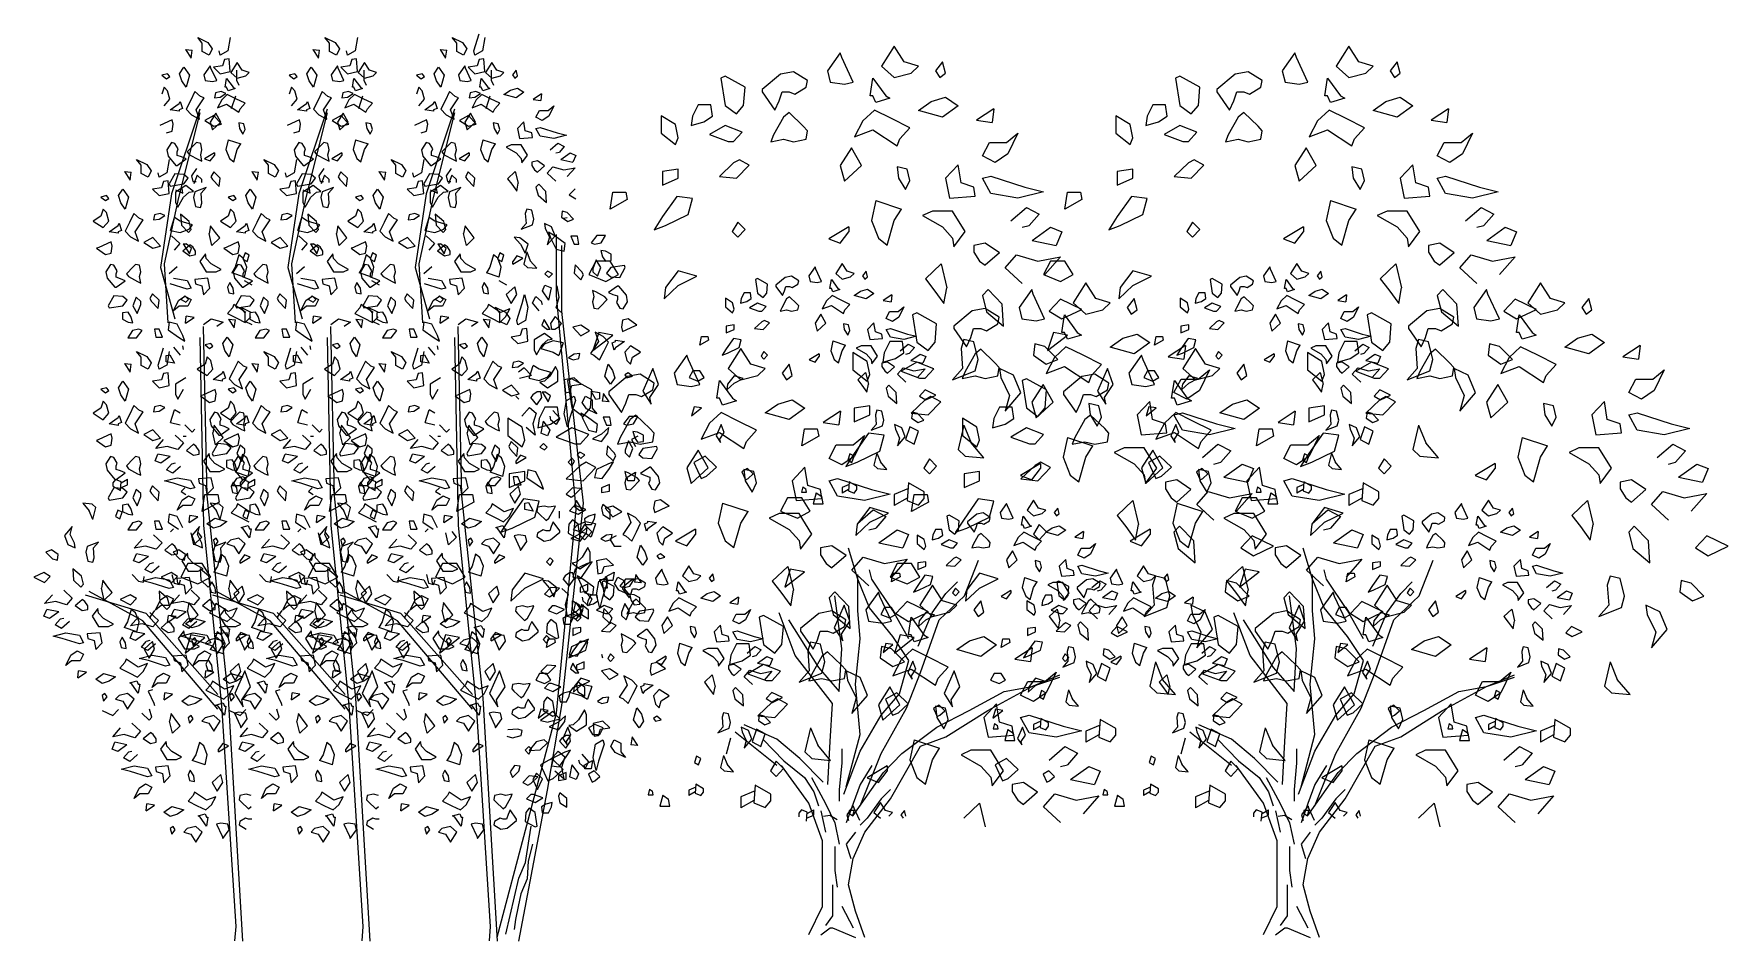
# Model space of a CAD drawing. Header units: millimetres. Extents: x 452.6 to 454.46, y 2596.55 to 2597.55.
import ezdxf

# ---------------------------------------------------------------- set-up
doc = ezdxf.new("R2010")
doc.units = ezdxf.units.MM
doc.header["$LTSCALE"] = 10
doc.layers.add('Vegetais', color=94, linetype='Continuous')

msp = doc.modelspace()

# ---------------------------------------------------------------- linework, layer by layer
at = {"layer": 'Vegetais'}
for p, q in [((452.7871, 2597.5384), (452.782, 2597.5446)), ((452.782, 2597.5446), (452.7933, 2597.5392)), ((452.7871, 2597.529), (452.7871, 2597.5384)), ((452.7933, 2597.5392), (452.798, 2597.5321)), ((452.8177, 2597.5446), (452.8152, 2597.5298)), ((452.9271, 2597.5384), (452.922, 2597.5446)), ((452.922, 2597.5446), (452.9333, 2597.5392)), ((452.9271, 2597.529), (452.9271, 2597.5384)), ((452.9333, 2597.5392), (452.938, 2597.5321)), ((452.9577, 2597.5446), (452.9552, 2597.5298)), ((453.0671, 2597.5384), (453.062, 2597.5446)), ((453.062, 2597.5446), (453.0733, 2597.5392)), ((453.0671, 2597.529), (453.0671, 2597.5384)), ((453.0733, 2597.5392), (453.078, 2597.5321)), ((453.0856, 2597.5298), (453.0916, 2597.5485)), ((453.0977, 2597.5446), (453.0952, 2597.5298)), ((452.7685, 2597.5313), (452.7761, 2597.5306)), ((452.7685, 2597.5313), (452.7747, 2597.522)), ((452.7747, 2597.522), (452.7761, 2597.5306)), ((452.7945, 2597.5251), (452.7871, 2597.529)), ((452.798, 2597.5321), (452.7945, 2597.5251)), ((452.8068, 2597.5251), (452.8056, 2597.5298)), ((452.8152, 2597.5298), (452.8068, 2597.5251)), ((452.8116, 2597.5204), (452.8093, 2597.5134)), ((452.8165, 2597.5212), (452.8116, 2597.5204)), ((452.8177, 2597.5071), (452.8165, 2597.5212)), ((452.9085, 2597.5313), (452.9161, 2597.5306)), ((452.9085, 2597.5313), (452.9147, 2597.522)), ((452.9147, 2597.522), (452.9161, 2597.5306)), ((452.9345, 2597.5251), (452.9271, 2597.529)), ((452.938, 2597.5321), (452.9345, 2597.5251)), ((452.9468, 2597.5251), (452.9456, 2597.5298)), ((452.9552, 2597.5298), (452.9468, 2597.5251)), ((452.9516, 2597.5204), (452.9493, 2597.5134)), ((452.9565, 2597.5212), (452.9516, 2597.5204)), ((452.9577, 2597.5071), (452.9565, 2597.5212)), ((453.0485, 2597.5313), (453.0561, 2597.5306)), ((453.0485, 2597.5313), (453.0547, 2597.522)), ((453.0547, 2597.522), (453.0561, 2597.5306)), ((453.0745, 2597.5251), (453.0671, 2597.529)), ((453.078, 2597.5321), (453.0745, 2597.5251)), ((453.0868, 2597.5251), (453.0856, 2597.5298)), ((453.0952, 2597.5298), (453.0868, 2597.5251)), ((453.0916, 2597.5204), (453.0893, 2597.5134)), ((453.0965, 2597.5212), (453.0916, 2597.5204)), ((453.0977, 2597.5071), (453.0965, 2597.5212)), ((453.4886, 2597.5277), (453.4746, 2597.5081)), ((453.4902, 2597.5226), (453.4886, 2597.5277)), ((453.5027, 2597.4956), (453.4902, 2597.5226)), ((453.548, 2597.5351), (453.5339, 2597.5132)), ((453.5589, 2597.5179), (453.548, 2597.5351)), ((453.9886, 2597.5277), (453.9746, 2597.5081)), ((453.9902, 2597.5226), (453.9886, 2597.5277)), ((454.0027, 2597.4956), (453.9902, 2597.5226)), ((454.048, 2597.5351), (454.0339, 2597.5132)), ((454.0589, 2597.5179), (454.048, 2597.5351)), ((452.749, 2597.5048), (452.7427, 2597.5032)), ((452.7427, 2597.5032), (452.7476, 2597.4993)), ((452.7476, 2597.4993), (452.7513, 2597.5017)), ((452.7513, 2597.5017), (452.749, 2597.5048)), ((452.7622, 2597.5048), (452.7669, 2597.5118)), ((452.7646, 2597.497), (452.7622, 2597.5048)), ((452.7669, 2597.5118), (452.7732, 2597.5032)), ((452.7732, 2597.5032), (452.7695, 2597.4899)), ((452.7959, 2597.5134), (452.7888, 2597.5037)), ((452.7888, 2597.5037), (452.7904, 2597.4974)), ((452.7966, 2597.5109), (452.7959, 2597.5134)), ((452.8029, 2597.4974), (452.7966, 2597.5109)), ((452.8093, 2597.5134), (452.7993, 2597.5118)), ((452.7993, 2597.5118), (452.8068, 2597.5048)), ((452.8068, 2597.5048), (452.8177, 2597.5071)), ((452.8256, 2597.5172), (452.8185, 2597.5062)), ((452.8185, 2597.5062), (452.8256, 2597.5)), ((452.8247, 2597.5087), (452.8247, 2597.4978)), ((452.831, 2597.5086), (452.8256, 2597.5172)), ((452.8256, 2597.5), (452.8349, 2597.5023)), ((452.8388, 2597.5062), (452.831, 2597.5086)), ((452.8349, 2597.5023), (452.8388, 2597.5062)), ((452.889, 2597.5048), (452.8827, 2597.5032)), ((452.8827, 2597.5032), (452.8876, 2597.4993)), ((452.8876, 2597.4993), (452.8913, 2597.5017)), ((452.8913, 2597.5017), (452.889, 2597.5048)), ((452.9022, 2597.5048), (452.9069, 2597.5118)), ((452.9046, 2597.497), (452.9022, 2597.5048)), ((452.9069, 2597.5118), (452.9132, 2597.5032)), ((452.9132, 2597.5032), (452.9095, 2597.4899)), ((452.9359, 2597.5134), (452.9288, 2597.5037)), ((452.9288, 2597.5037), (452.9304, 2597.4974)), ((452.9366, 2597.5109), (452.9359, 2597.5134)), ((452.9429, 2597.4974), (452.9366, 2597.5109)), ((452.9493, 2597.5134), (452.9393, 2597.5118)), ((452.9393, 2597.5118), (452.9468, 2597.5048)), ((452.9468, 2597.5048), (452.9577, 2597.5071)), ((452.9656, 2597.5172), (452.9585, 2597.5062)), ((452.9585, 2597.5062), (452.9656, 2597.5)), ((452.9647, 2597.5087), (452.9647, 2597.4978)), ((452.971, 2597.5086), (452.9656, 2597.5172)), ((452.9656, 2597.5), (452.9749, 2597.5023)), ((452.9788, 2597.5062), (452.971, 2597.5086)), ((452.9749, 2597.5023), (452.9788, 2597.5062)), ((453.029, 2597.5048), (453.0227, 2597.5032)), ((453.0227, 2597.5032), (453.0276, 2597.4993)), ((453.0276, 2597.4993), (453.0313, 2597.5017)), ((453.0313, 2597.5017), (453.029, 2597.5048)), ((453.0422, 2597.5048), (453.0469, 2597.5118)), ((453.0446, 2597.497), (453.0422, 2597.5048)), ((453.0469, 2597.5118), (453.0532, 2597.5032)), ((453.0532, 2597.5032), (453.0495, 2597.4899)), ((453.0759, 2597.5134), (453.0688, 2597.5037)), ((453.0688, 2597.5037), (453.0704, 2597.4974)), ((453.0766, 2597.5109), (453.0759, 2597.5134)), ((453.0829, 2597.4974), (453.0766, 2597.5109)), ((453.0893, 2597.5134), (453.0793, 2597.5118)), ((453.0793, 2597.5118), (453.0868, 2597.5048)), ((453.0868, 2597.5048), (453.0977, 2597.5071)), ((453.1056, 2597.5172), (453.0985, 2597.5062)), ((453.0985, 2597.5062), (453.1056, 2597.5)), ((453.1047, 2597.5087), (453.1047, 2597.4978)), ((453.111, 2597.5086), (453.1056, 2597.5172)), ((453.1056, 2597.5), (453.1149, 2597.5023)), ((453.1188, 2597.5062), (453.111, 2597.5086)), ((453.1149, 2597.5023), (453.1188, 2597.5062)), ((453.1321, 2597.5086), (453.1282, 2597.5037)), ((453.1282, 2597.5037), (453.1306, 2597.5)), ((453.1306, 2597.5), (453.1337, 2597.5023)), ((453.1337, 2597.5023), (453.1321, 2597.5086)), ((453.3621, 2597.5019), (453.3574, 2597.4999)), ((453.3839, 2597.4898), (453.3621, 2597.5019)), ((453.423, 2597.5042), (453.4027, 2597.4874)), ((453.4371, 2597.507), (453.423, 2597.5042)), ((453.4527, 2597.4972), (453.4371, 2597.507)), ((453.4746, 2597.5081), (453.4777, 2597.4956)), ((453.5339, 2597.5132), (453.548, 2597.5007)), ((453.548, 2597.5007), (453.5667, 2597.5054)), ((453.5746, 2597.5132), (453.5589, 2597.5179)), ((453.5667, 2597.5054), (453.5746, 2597.5132)), ((453.6011, 2597.5179), (453.5933, 2597.5081)), ((453.5933, 2597.5081), (453.598, 2597.5007)), ((453.598, 2597.5007), (453.6042, 2597.5054)), ((453.6042, 2597.5054), (453.6011, 2597.5179)), ((453.8621, 2597.5019), (453.8574, 2597.4999)), ((453.8839, 2597.4898), (453.8621, 2597.5019)), ((453.923, 2597.5042), (453.9027, 2597.4874)), ((453.9371, 2597.507), (453.923, 2597.5042)), ((453.9527, 2597.4972), (453.9371, 2597.507)), ((453.9746, 2597.5081), (453.9777, 2597.4956)), ((454.0339, 2597.5132), (454.048, 2597.5007)), ((454.048, 2597.5007), (454.0667, 2597.5054)), ((454.0746, 2597.5132), (454.0589, 2597.5179)), ((454.0667, 2597.5054), (454.0746, 2597.5132)), ((454.1011, 2597.5179), (454.0933, 2597.5081)), ((454.0933, 2597.5081), (454.098, 2597.5007)), ((454.098, 2597.5007), (454.1042, 2597.5054)), ((454.1042, 2597.5054), (454.1011, 2597.5179)), ((452.7451, 2597.4899), (452.7427, 2597.4821)), ((452.749, 2597.486), (452.7451, 2597.4899)), ((452.7513, 2597.4767), (452.749, 2597.486)), ((452.7695, 2597.4899), (452.7646, 2597.497)), ((452.779, 2597.4853), (452.774, 2597.4751)), ((452.7851, 2597.4798), (452.779, 2597.4853)), ((452.7904, 2597.4974), (452.7982, 2597.4963)), ((452.7982, 2597.4963), (452.8029, 2597.4974)), ((452.8017, 2597.4837), (452.8005, 2597.4782)), ((452.8079, 2597.4853), (452.8017, 2597.4837)), ((452.8068, 2597.479), (452.813, 2597.4829)), ((452.813, 2597.4829), (452.8079, 2597.4853)), ((452.8146, 2597.482), (452.8084, 2597.4761)), ((452.8123, 2597.4898), (452.8138, 2597.4996)), ((452.8138, 2597.4898), (452.8123, 2597.4898)), ((452.8138, 2597.4996), (452.8209, 2597.4898)), ((452.8154, 2597.4861), (452.8138, 2597.4898)), ((452.824, 2597.4773), (452.8146, 2597.482)), ((452.8232, 2597.4884), (452.8154, 2597.4861)), ((452.8209, 2597.4898), (452.8232, 2597.4884)), ((452.8247, 2597.4978), (452.8273, 2597.4923)), ((452.8851, 2597.4899), (452.8827, 2597.4821)), ((452.889, 2597.486), (452.8851, 2597.4899)), ((452.8913, 2597.4767), (452.889, 2597.486)), ((452.9095, 2597.4899), (452.9046, 2597.497)), ((452.919, 2597.4853), (452.914, 2597.4751)), ((452.9251, 2597.4798), (452.919, 2597.4853)), ((452.9304, 2597.4974), (452.9382, 2597.4963)), ((452.9382, 2597.4963), (452.9429, 2597.4974)), ((452.9417, 2597.4837), (452.9405, 2597.4782)), ((452.9479, 2597.4853), (452.9417, 2597.4837)), ((452.9468, 2597.479), (452.953, 2597.4829)), ((452.953, 2597.4829), (452.9479, 2597.4853)), ((452.9546, 2597.482), (452.9484, 2597.4761)), ((452.9523, 2597.4898), (452.9538, 2597.4996)), ((452.9538, 2597.4898), (452.9523, 2597.4898)), ((452.9538, 2597.4996), (452.9609, 2597.4898)), ((452.9554, 2597.4861), (452.9538, 2597.4898)), ((452.964, 2597.4773), (452.9546, 2597.482)), ((452.9632, 2597.4884), (452.9554, 2597.4861)), ((452.9609, 2597.4898), (452.9632, 2597.4884)), ((452.9647, 2597.4978), (452.9673, 2597.4923)), ((453.0251, 2597.4899), (453.0227, 2597.4821)), ((453.029, 2597.486), (453.0251, 2597.4899)), ((453.0313, 2597.4767), (453.029, 2597.486)), ((453.0495, 2597.4899), (453.0446, 2597.497)), ((453.059, 2597.4853), (453.054, 2597.4751)), ((453.0651, 2597.4798), (453.059, 2597.4853)), ((453.0704, 2597.4974), (453.0782, 2597.4963)), ((453.0782, 2597.4963), (453.0829, 2597.4974)), ((453.0817, 2597.4837), (453.0805, 2597.4782)), ((453.0879, 2597.4853), (453.0817, 2597.4837)), ((453.0868, 2597.479), (453.093, 2597.4829)), ((453.093, 2597.4829), (453.0879, 2597.4853)), ((453.0946, 2597.482), (453.0884, 2597.4761)), ((453.0923, 2597.4898), (453.0938, 2597.4996)), ((453.0938, 2597.4898), (453.0923, 2597.4898)), ((453.0938, 2597.4996), (453.1009, 2597.4898)), ((453.0954, 2597.4861), (453.0938, 2597.4898)), ((453.104, 2597.4773), (453.0946, 2597.482)), ((453.1032, 2597.4884), (453.0954, 2597.4861)), ((453.1009, 2597.4898), (453.1032, 2597.4884)), ((453.1047, 2597.4978), (453.1073, 2597.4923)), ((453.1188, 2597.4818), (453.1259, 2597.4867)), ((453.1321, 2597.4781), (453.1188, 2597.4818)), ((453.1259, 2597.4867), (453.1337, 2597.489)), ((453.1407, 2597.4844), (453.1321, 2597.4781)), ((453.1337, 2597.489), (453.1407, 2597.4844)), ((453.1602, 2597.4828), (453.1509, 2597.4765)), ((453.1602, 2597.4828), (453.1595, 2597.4752)), ((453.3574, 2597.4999), (453.3621, 2597.4698)), ((453.3824, 2597.4698), (453.3839, 2597.4898)), ((453.4027, 2597.4874), (453.4027, 2597.4847)), ((453.4027, 2597.4847), (453.4167, 2597.4648)), ((453.4214, 2597.4749), (453.4246, 2597.4847)), ((453.4246, 2597.4847), (453.4324, 2597.4847)), ((453.4324, 2597.4847), (453.4386, 2597.4823)), ((453.4386, 2597.4823), (453.4511, 2597.4898)), ((453.4511, 2597.4898), (453.4527, 2597.4972)), ((453.4777, 2597.4956), (453.4933, 2597.4933)), ((453.4933, 2597.4933), (453.5027, 2597.4956)), ((453.5214, 2597.4804), (453.5246, 2597.4999)), ((453.5246, 2597.4999), (453.5386, 2597.4804)), ((453.8574, 2597.4999), (453.8621, 2597.4698)), ((453.8824, 2597.4698), (453.8839, 2597.4898)), ((453.9027, 2597.4874), (453.9027, 2597.4847)), ((453.9027, 2597.4847), (453.9167, 2597.4648)), ((453.9214, 2597.4749), (453.9246, 2597.4847)), ((453.9246, 2597.4847), (453.9324, 2597.4847)), ((453.9324, 2597.4847), (453.9386, 2597.4823)), ((453.9386, 2597.4823), (453.9511, 2597.4898)), ((453.9511, 2597.4898), (453.9527, 2597.4972)), ((453.9777, 2597.4956), (453.9933, 2597.4933)), ((453.9933, 2597.4933), (454.0027, 2597.4956)), ((454.0214, 2597.4804), (454.0246, 2597.4999)), ((454.0246, 2597.4999), (454.0386, 2597.4804)), ((452.7451, 2597.4696), (452.7513, 2597.4767)), ((452.7517, 2597.4649), (452.7615, 2597.472)), ((452.7615, 2597.4634), (452.7517, 2597.4649)), ((452.7615, 2597.472), (452.7628, 2597.4743)), ((452.7652, 2597.4665), (452.7615, 2597.4649)), ((452.7615, 2597.4649), (452.7615, 2597.4634)), ((452.7628, 2597.4743), (452.7652, 2597.4665)), ((452.774, 2597.4751), (452.7693, 2597.4657)), ((452.7693, 2597.4657), (452.7751, 2597.4595)), ((452.7802, 2597.4649), (452.789, 2597.4782)), ((452.7839, 2597.4548), (452.7802, 2597.4649)), ((452.789, 2597.4782), (452.7851, 2597.4798)), ((452.8005, 2597.4782), (452.8068, 2597.479)), ((452.8084, 2597.4761), (452.8037, 2597.4674)), ((452.8037, 2597.4674), (452.8138, 2597.4711)), ((452.8138, 2597.4711), (452.8271, 2597.4623)), ((452.8191, 2597.4665), (452.8238, 2597.4806)), ((452.8341, 2597.4722), (452.824, 2597.4773)), ((452.8271, 2597.4623), (452.8287, 2597.4662)), ((452.8287, 2597.4662), (452.8341, 2597.4722)), ((452.8851, 2597.4696), (452.8913, 2597.4767)), ((452.8917, 2597.4649), (452.9015, 2597.472)), ((452.9015, 2597.4634), (452.8917, 2597.4649)), ((452.9015, 2597.472), (452.9028, 2597.4743)), ((452.9052, 2597.4665), (452.9015, 2597.4649)), ((452.9015, 2597.4649), (452.9015, 2597.4634)), ((452.9028, 2597.4743), (452.9052, 2597.4665)), ((452.914, 2597.4751), (452.9093, 2597.4657)), ((452.9093, 2597.4657), (452.9151, 2597.4595)), ((452.9202, 2597.4649), (452.929, 2597.4782)), ((452.9239, 2597.4548), (452.9202, 2597.4649)), ((452.929, 2597.4782), (452.9251, 2597.4798)), ((452.9405, 2597.4782), (452.9468, 2597.479)), ((452.9484, 2597.4761), (452.9437, 2597.4674)), ((452.9437, 2597.4674), (452.9538, 2597.4711)), ((452.9538, 2597.4711), (452.9671, 2597.4623)), ((452.9591, 2597.4665), (452.9638, 2597.4806)), ((452.9741, 2597.4722), (452.964, 2597.4773)), ((452.9671, 2597.4623), (452.9687, 2597.4662)), ((452.9687, 2597.4662), (452.9741, 2597.4722)), ((453.0251, 2597.4696), (453.0313, 2597.4767)), ((453.0317, 2597.4649), (453.0415, 2597.472)), ((453.0415, 2597.4634), (453.0317, 2597.4649)), ((453.0415, 2597.472), (453.0428, 2597.4743)), ((453.0452, 2597.4665), (453.0415, 2597.4649)), ((453.0415, 2597.4649), (453.0415, 2597.4634)), ((453.0428, 2597.4743), (453.0452, 2597.4665)), ((453.054, 2597.4751), (453.0493, 2597.4657)), ((453.0493, 2597.4657), (453.0551, 2597.4595)), ((453.0602, 2597.4649), (453.069, 2597.4782)), ((453.0639, 2597.4548), (453.0602, 2597.4649)), ((453.069, 2597.4782), (453.0651, 2597.4798)), ((453.0805, 2597.4782), (453.0868, 2597.479)), ((453.0884, 2597.4761), (453.0837, 2597.4674)), ((453.0837, 2597.4674), (453.0938, 2597.4711)), ((453.0938, 2597.4711), (453.1071, 2597.4623)), ((453.0991, 2597.4665), (453.1038, 2597.4806)), ((453.1141, 2597.4722), (453.104, 2597.4773)), ((453.1071, 2597.4623), (453.1087, 2597.4662)), ((453.1087, 2597.4662), (453.1141, 2597.4722)), ((453.1509, 2597.4765), (453.1595, 2597.4752)), ((453.154, 2597.4568), (453.1579, 2597.4642)), ((453.1579, 2597.4642), (453.1673, 2597.4642)), ((453.1673, 2597.4642), (453.1735, 2597.4693)), ((453.1735, 2597.4693), (453.1681, 2597.458)), ((453.3324, 2597.4706), (453.3261, 2597.4581)), ((453.3464, 2597.4706), (453.3324, 2597.4706)), ((453.348, 2597.4581), (453.3464, 2597.4706)), ((453.3621, 2597.4698), (453.3746, 2597.4605)), ((453.3746, 2597.4605), (453.3824, 2597.4698)), ((453.4167, 2597.4648), (453.4214, 2597.4749)), ((453.5261, 2597.4648), (453.5136, 2597.4531)), ((453.5246, 2597.4804), (453.5214, 2597.4804)), ((453.5277, 2597.473), (453.5246, 2597.4804)), ((453.5449, 2597.4554), (453.5261, 2597.4648)), ((453.5433, 2597.4777), (453.5277, 2597.473)), ((453.5386, 2597.4804), (453.5433, 2597.4777)), ((453.5746, 2597.4644), (453.5886, 2597.4741)), ((453.6011, 2597.457), (453.5746, 2597.4644)), ((453.5886, 2597.4741), (453.6042, 2597.4788)), ((453.6183, 2597.4695), (453.6011, 2597.457)), ((453.6042, 2597.4788), (453.6183, 2597.4695)), ((453.6574, 2597.4663), (453.6386, 2597.4538)), ((453.6574, 2597.4663), (453.6558, 2597.4511)), ((453.8324, 2597.4706), (453.8261, 2597.4581)), ((453.8464, 2597.4706), (453.8324, 2597.4706)), ((453.848, 2597.4581), (453.8464, 2597.4706)), ((453.8621, 2597.4698), (453.8746, 2597.4605)), ((453.8746, 2597.4605), (453.8824, 2597.4698)), ((453.9167, 2597.4648), (453.9214, 2597.4749)), ((454.0261, 2597.4648), (454.0136, 2597.4531)), ((454.0246, 2597.4804), (454.0214, 2597.4804)), ((454.0277, 2597.473), (454.0246, 2597.4804)), ((454.0449, 2597.4554), (454.0261, 2597.4648)), ((454.0433, 2597.4777), (454.0277, 2597.473)), ((454.0386, 2597.4804), (454.0433, 2597.4777)), ((454.0746, 2597.4644), (454.0886, 2597.4741)), ((454.1011, 2597.457), (454.0746, 2597.4644)), ((454.0886, 2597.4741), (454.1042, 2597.4788)), ((454.1183, 2597.4695), (454.1011, 2597.457)), ((454.1042, 2597.4788), (454.1183, 2597.4695)), ((454.1574, 2597.4663), (454.1386, 2597.4538)), ((454.1574, 2597.4663), (454.1558, 2597.4511)), ((452.7538, 2597.454), (452.7404, 2597.4478)), ((452.755, 2597.4493), (452.7538, 2597.454)), ((452.7538, 2597.4415), (452.755, 2597.4493)), ((452.7751, 2597.4595), (452.7839, 2597.4548)), ((452.7997, 2597.4587), (452.79, 2597.4532)), ((452.79, 2597.4532), (452.7997, 2597.447)), ((452.8021, 2597.4613), (452.7959, 2597.4515)), ((452.7959, 2597.4515), (452.7982, 2597.4429)), ((452.7982, 2597.4429), (452.8076, 2597.4515)), ((452.8083, 2597.4493), (452.7997, 2597.4587)), ((452.7997, 2597.447), (452.8083, 2597.4493)), ((452.8076, 2597.4515), (452.8021, 2597.4613)), ((452.8326, 2597.4496), (452.8271, 2597.4508)), ((452.8271, 2597.4508), (452.8279, 2597.4445)), ((452.8279, 2597.4445), (452.8318, 2597.4383)), ((452.8341, 2597.4433), (452.8326, 2597.4496)), ((452.8938, 2597.454), (452.8804, 2597.4478)), ((452.895, 2597.4493), (452.8938, 2597.454)), ((452.8938, 2597.4415), (452.895, 2597.4493)), ((452.9151, 2597.4595), (452.9239, 2597.4548)), ((452.9397, 2597.4587), (452.93, 2597.4532)), ((452.93, 2597.4532), (452.9397, 2597.447)), ((452.9421, 2597.4613), (452.9359, 2597.4515)), ((452.9359, 2597.4515), (452.9382, 2597.4429)), ((452.9382, 2597.4429), (452.9476, 2597.4515)), ((452.9483, 2597.4493), (452.9397, 2597.4587)), ((452.9397, 2597.447), (452.9483, 2597.4493)), ((452.9476, 2597.4515), (452.9421, 2597.4613)), ((452.9726, 2597.4496), (452.9671, 2597.4508)), ((452.9671, 2597.4508), (452.9679, 2597.4445)), ((452.9679, 2597.4445), (452.9718, 2597.4383)), ((452.9741, 2597.4433), (452.9726, 2597.4496)), ((453.0338, 2597.454), (453.0204, 2597.4478)), ((453.035, 2597.4493), (453.0338, 2597.454)), ((453.0338, 2597.4415), (453.035, 2597.4493)), ((453.0551, 2597.4595), (453.0639, 2597.4548)), ((453.0797, 2597.4587), (453.07, 2597.4532)), ((453.07, 2597.4532), (453.0797, 2597.447)), ((453.0821, 2597.4613), (453.0759, 2597.4515)), ((453.0759, 2597.4515), (453.0782, 2597.4429)), ((453.0782, 2597.4429), (453.0876, 2597.4515)), ((453.0883, 2597.4493), (453.0797, 2597.4587)), ((453.0797, 2597.447), (453.0883, 2597.4493)), ((453.0876, 2597.4515), (453.0821, 2597.4613)), ((453.1126, 2597.4496), (453.1071, 2597.4508)), ((453.1071, 2597.4508), (453.1079, 2597.4445)), ((453.1079, 2597.4445), (453.1118, 2597.4383)), ((453.1141, 2597.4433), (453.1126, 2597.4496)), ((453.1407, 2597.4519), (453.1337, 2597.4445)), ((453.1337, 2597.4445), (453.136, 2597.4336)), ((453.1423, 2597.442), (453.1407, 2597.4519)), ((453.161, 2597.4533), (453.154, 2597.4568)), ((453.154, 2597.4445), (453.1587, 2597.4457)), ((453.1587, 2597.4361), (453.154, 2597.4445)), ((453.1587, 2597.4457), (453.1774, 2597.4396)), ((453.1681, 2597.458), (453.161, 2597.4533)), ((453.3074, 2597.4488), (453.2917, 2597.4585)), ((453.2917, 2597.4585), (453.2917, 2597.4394)), ((453.3105, 2597.4343), (453.3074, 2597.4488)), ((453.3261, 2597.4581), (453.3246, 2597.448)), ((453.3246, 2597.448), (453.3386, 2597.4519)), ((453.3386, 2597.4519), (453.348, 2597.4581)), ((453.3621, 2597.448), (453.3449, 2597.4378)), ((453.3808, 2597.4406), (453.3621, 2597.448)), ((453.4261, 2597.457), (453.4152, 2597.4374)), ((453.4324, 2597.462), (453.4261, 2597.457)), ((453.448, 2597.4472), (453.4324, 2597.462)), ((453.4527, 2597.4421), (453.448, 2597.4472)), ((453.5136, 2597.4531), (453.5042, 2597.4355)), ((453.5652, 2597.4452), (453.5449, 2597.4554)), ((453.5542, 2597.4331), (453.5652, 2597.4452)), ((453.6386, 2597.4538), (453.6558, 2597.4511)), ((453.8074, 2597.4488), (453.7917, 2597.4585)), ((453.7917, 2597.4585), (453.7917, 2597.4394)), ((453.8105, 2597.4343), (453.8074, 2597.4488)), ((453.8261, 2597.4581), (453.8246, 2597.448)), ((453.8246, 2597.448), (453.8386, 2597.4519)), ((453.8386, 2597.4519), (453.848, 2597.4581)), ((453.8621, 2597.448), (453.8449, 2597.4378)), ((453.8808, 2597.4406), (453.8621, 2597.448)), ((453.9261, 2597.457), (453.9152, 2597.4374)), ((453.9324, 2597.462), (453.9261, 2597.457)), ((453.948, 2597.4472), (453.9324, 2597.462)), ((453.9527, 2597.4421), (453.948, 2597.4472)), ((454.0136, 2597.4531), (454.0042, 2597.4355)), ((454.0652, 2597.4452), (454.0449, 2597.4554)), ((454.0542, 2597.4331), (454.0652, 2597.4452)), ((454.1386, 2597.4538), (454.1558, 2597.4511)), ((452.7476, 2597.4399), (452.7538, 2597.4415)), ((452.7531, 2597.429), (452.7482, 2597.4212)), ((452.7568, 2597.4282), (452.7531, 2597.429)), ((452.7605, 2597.422), (452.7568, 2597.4282)), ((452.7781, 2597.4267), (452.7706, 2597.4188)), ((452.7806, 2597.429), (452.7781, 2597.4267)), ((452.7853, 2597.4282), (452.7806, 2597.429)), ((452.7866, 2597.4212), (452.7853, 2597.4282)), ((452.8154, 2597.4322), (452.8131, 2597.4213)), ((452.8154, 2597.4322), (452.8295, 2597.4275)), ((452.8256, 2597.4213), (452.8295, 2597.4275)), ((452.8318, 2597.4383), (452.8341, 2597.4433)), ((452.8876, 2597.4399), (452.8938, 2597.4415)), ((452.8931, 2597.429), (452.8882, 2597.4212)), ((452.8968, 2597.4282), (452.8931, 2597.429)), ((452.9005, 2597.422), (452.8968, 2597.4282)), ((452.9181, 2597.4267), (452.9106, 2597.4188)), ((452.9206, 2597.429), (452.9181, 2597.4267)), ((452.9266, 2597.4212), (452.9253, 2597.4282)), ((452.9554, 2597.4322), (452.9531, 2597.4213)), ((452.9554, 2597.4322), (452.9695, 2597.4275)), ((452.9656, 2597.4213), (452.9695, 2597.4275)), ((452.9718, 2597.4383), (452.9741, 2597.4433)), ((453.0276, 2597.4399), (453.0338, 2597.4415)), ((453.0331, 2597.429), (453.0282, 2597.4212)), ((453.0368, 2597.4282), (453.0331, 2597.429)), ((453.0405, 2597.422), (453.0368, 2597.4282)), ((453.0581, 2597.4267), (453.0506, 2597.4188)), ((453.0606, 2597.429), (453.0581, 2597.4267)), ((453.0653, 2597.4282), (453.0606, 2597.429)), ((453.0666, 2597.4212), (453.0653, 2597.4282)), ((453.0954, 2597.4322), (453.0931, 2597.4213)), ((453.0954, 2597.4322), (453.1095, 2597.4275)), ((453.1056, 2597.4213), (453.1095, 2597.4275)), ((453.1118, 2597.4383), (453.1141, 2597.4433)), ((453.1266, 2597.4265), (453.1212, 2597.424)), ((453.1376, 2597.4265), (453.1266, 2597.4265)), ((453.136, 2597.4336), (453.1501, 2597.4347)), ((453.1446, 2597.4152), (453.1376, 2597.4265)), ((453.1493, 2597.4396), (453.1423, 2597.442)), ((453.1501, 2597.4347), (453.1493, 2597.4396)), ((453.1735, 2597.4336), (453.1587, 2597.4361)), ((453.1696, 2597.4211), (453.1782, 2597.4285)), ((453.1876, 2597.4371), (453.1735, 2597.4336)), ((453.1774, 2597.4396), (453.1876, 2597.4371)), ((453.1782, 2597.4285), (453.1852, 2597.4248)), ((453.2917, 2597.4394), (453.3074, 2597.4269)), ((453.3074, 2597.4269), (453.3105, 2597.4343)), ((453.3449, 2597.4378), (453.3652, 2597.4304)), ((453.3652, 2597.4304), (453.3714, 2597.4304)), ((453.3714, 2597.4304), (453.3808, 2597.4406)), ((453.4152, 2597.4374), (453.4121, 2597.43)), ((453.4121, 2597.43), (453.4261, 2597.4327)), ((453.4261, 2597.4327), (453.4371, 2597.43)), ((453.4371, 2597.43), (453.4511, 2597.4327)), ((453.4511, 2597.4327), (453.4527, 2597.4421)), ((453.5042, 2597.4355), (453.5246, 2597.4429)), ((453.5246, 2597.4429), (453.5511, 2597.4253)), ((453.5511, 2597.4253), (453.5542, 2597.4331)), ((453.6449, 2597.4144), (453.6527, 2597.4292)), ((453.6527, 2597.4292), (453.6714, 2597.4292)), ((453.6714, 2597.4292), (453.6839, 2597.4394)), ((453.6839, 2597.4394), (453.673, 2597.4167)), ((453.7917, 2597.4394), (453.8074, 2597.4269)), ((453.8074, 2597.4269), (453.8105, 2597.4343)), ((453.8449, 2597.4378), (453.8652, 2597.4304)), ((453.8652, 2597.4304), (453.8714, 2597.4304)), ((453.8714, 2597.4304), (453.8808, 2597.4406)), ((453.9152, 2597.4374), (453.9121, 2597.43)), ((453.9121, 2597.43), (453.9261, 2597.4327)), ((453.9261, 2597.4327), (453.9371, 2597.43)), ((453.9371, 2597.43), (453.9511, 2597.4327)), ((453.9511, 2597.4327), (453.9527, 2597.4421)), ((454.0042, 2597.4355), (454.0246, 2597.4429)), ((454.0246, 2597.4429), (454.0511, 2597.4253)), ((454.0511, 2597.4253), (454.0542, 2597.4331)), ((454.1449, 2597.4144), (454.1527, 2597.4292)), ((454.1527, 2597.4292), (454.1714, 2597.4292)), ((454.1714, 2597.4292), (454.1839, 2597.4394)), ((454.1839, 2597.4394), (454.173, 2597.4167)), ((452.72, 2597.4043), (452.7149, 2597.4106)), ((452.7149, 2597.4106), (452.7262, 2597.4051)), ((452.7506, 2597.4106), (452.7481, 2597.3957)), ((452.7482, 2597.4212), (452.7496, 2597.4142)), ((452.7496, 2597.4142), (452.7579, 2597.404)), ((452.7593, 2597.4188), (452.7605, 2597.422)), ((452.7593, 2597.4149), (452.7593, 2597.4188)), ((452.7642, 2597.4134), (452.7593, 2597.4149)), ((452.7593, 2597.404), (452.7693, 2597.411)), ((452.7693, 2597.411), (452.7642, 2597.4134)), ((452.7706, 2597.4188), (452.7732, 2597.4157)), ((452.7732, 2597.4157), (452.7829, 2597.4103)), ((452.7829, 2597.4103), (452.7866, 2597.4087)), ((452.7853, 2597.4157), (452.7866, 2597.4212)), ((452.7866, 2597.4087), (452.7853, 2597.4157)), ((452.8006, 2597.4179), (452.7896, 2597.4113)), ((452.7896, 2597.4113), (452.7959, 2597.4088)), ((452.7959, 2597.4088), (452.8006, 2597.415)), ((452.8006, 2597.4179), (452.8006, 2597.415)), ((452.8131, 2597.4213), (452.817, 2597.4115)), ((452.817, 2597.4115), (452.8216, 2597.4078)), ((452.8216, 2597.4078), (452.8256, 2597.4213)), ((452.86, 2597.4043), (452.8549, 2597.4106)), ((452.8549, 2597.4106), (452.8662, 2597.4051)), ((452.8906, 2597.4106), (452.8881, 2597.3957)), ((452.8882, 2597.4212), (452.8896, 2597.4142)), ((452.8896, 2597.4142), (452.8979, 2597.404)), ((452.8993, 2597.4188), (452.9005, 2597.422)), ((452.8993, 2597.4149), (452.8993, 2597.4188)), ((452.9042, 2597.4134), (452.8993, 2597.4149)), ((452.8993, 2597.404), (452.9093, 2597.411)), ((452.9093, 2597.411), (452.9042, 2597.4134)), ((452.9106, 2597.4188), (452.9132, 2597.4157)), ((452.9132, 2597.4157), (452.9229, 2597.4103)), ((452.9229, 2597.4103), (452.9266, 2597.4087)), ((452.9253, 2597.4157), (452.9266, 2597.4212)), ((452.9266, 2597.4087), (452.9253, 2597.4157)), ((452.9406, 2597.4179), (452.9296, 2597.4113)), ((452.9296, 2597.4113), (452.9359, 2597.4088)), ((452.9359, 2597.4088), (452.9406, 2597.415)), ((452.9406, 2597.4179), (452.9406, 2597.415)), ((452.9531, 2597.4213), (452.957, 2597.4115)), ((452.957, 2597.4115), (452.9616, 2597.4078)), ((452.9616, 2597.4078), (452.9656, 2597.4213)), ((453, 2597.4043), (452.9949, 2597.4106)), ((452.9949, 2597.4106), (453.0062, 2597.4051)), ((453.0306, 2597.4106), (453.0281, 2597.3957)), ((453.0282, 2597.4212), (453.0296, 2597.4142)), ((453.0296, 2597.4142), (453.0379, 2597.404)), ((453.0393, 2597.4188), (453.0405, 2597.422)), ((453.0393, 2597.4149), (453.0393, 2597.4188)), ((453.0442, 2597.4134), (453.0393, 2597.4149)), ((453.0393, 2597.404), (453.0493, 2597.411)), ((453.0493, 2597.411), (453.0442, 2597.4134)), ((453.0506, 2597.4188), (453.0532, 2597.4157)), ((453.0532, 2597.4157), (453.0629, 2597.4103)), ((453.0629, 2597.4103), (453.0666, 2597.4087)), ((453.0653, 2597.4157), (453.0666, 2597.4212)), ((453.0666, 2597.4087), (453.0653, 2597.4157)), ((453.0806, 2597.4179), (453.0696, 2597.4113)), ((453.0696, 2597.4113), (453.0759, 2597.4088)), ((453.0759, 2597.4088), (453.0806, 2597.415)), ((453.0806, 2597.4179), (453.0806, 2597.415)), ((453.0931, 2597.4213), (453.097, 2597.4115)), ((453.097, 2597.4115), (453.1016, 2597.4078)), ((453.1016, 2597.4078), (453.1056, 2597.4213)), ((453.1212, 2597.424), (453.1321, 2597.4177)), ((453.1321, 2597.4177), (453.1376, 2597.4117)), ((453.1376, 2597.4117), (453.1384, 2597.4068)), ((453.1384, 2597.4068), (453.1446, 2597.4152)), ((453.1556, 2597.4088), (453.1493, 2597.4076)), ((453.1493, 2597.4076), (453.1493, 2597.4039)), ((453.1634, 2597.4035), (453.1556, 2597.4088)), ((453.1759, 2597.4176), (453.1798, 2597.4185)), ((453.1852, 2597.4248), (453.1798, 2597.4185)), ((453.1813, 2597.4103), (453.1915, 2597.4176)), ((453.1813, 2597.4103), (453.1946, 2597.4076)), ((453.1915, 2597.4176), (453.1977, 2597.415)), ((453.1977, 2597.415), (453.1946, 2597.4076)), ((453.3777, 2597.4101), (453.3714, 2597.4066)), ((453.3886, 2597.4042), (453.3777, 2597.4101)), ((453.5011, 2597.4234), (453.4886, 2597.4038)), ((453.5121, 2597.4038), (453.5011, 2597.4234)), ((453.6589, 2597.4073), (453.6449, 2597.4144)), ((453.673, 2597.4167), (453.6589, 2597.4073)), ((453.8777, 2597.4101), (453.8714, 2597.4066)), ((453.8886, 2597.4042), (453.8777, 2597.4101)), ((454.0011, 2597.4234), (453.9886, 2597.4038)), ((454.0121, 2597.4038), (454.0011, 2597.4234)), ((454.1589, 2597.4073), (454.1449, 2597.4144)), ((454.173, 2597.4167), (454.1589, 2597.4073)), ((452.7014, 2597.3973), (452.709, 2597.3965)), ((452.7014, 2597.3973), (452.7076, 2597.3879)), ((452.7076, 2597.3879), (452.709, 2597.3965)), ((452.72, 2597.395), (452.72, 2597.4043)), ((452.7274, 2597.3911), (452.72, 2597.395)), ((452.7262, 2597.4051), (452.7309, 2597.3981)), ((452.7309, 2597.3981), (452.7274, 2597.3911)), ((452.7397, 2597.3911), (452.7385, 2597.3957)), ((452.7481, 2597.3957), (452.7397, 2597.3911)), ((452.7568, 2597.3946), (452.7507, 2597.3837)), ((452.7667, 2597.3938), (452.7568, 2597.3946)), ((452.7579, 2597.404), (452.7593, 2597.404)), ((452.7714, 2597.3899), (452.7667, 2597.3938)), ((452.7667, 2597.3837), (452.7714, 2597.3899)), ((452.7807, 2597.4004), (452.7754, 2597.3926)), ((452.7754, 2597.3926), (452.7766, 2597.3864)), ((452.7814, 2597.3931), (452.7777, 2597.3837)), ((452.7865, 2597.3884), (452.7814, 2597.3931)), ((452.7996, 2597.397), (452.7966, 2597.3915)), ((452.7966, 2597.3915), (452.7984, 2597.3884)), ((452.8068, 2597.3899), (452.7996, 2597.397)), ((452.8058, 2597.3806), (452.8068, 2597.3899)), ((452.8414, 2597.3973), (452.849, 2597.3965)), ((452.8414, 2597.3973), (452.8476, 2597.3879)), ((452.8476, 2597.3879), (452.849, 2597.3965)), ((452.86, 2597.395), (452.86, 2597.4043)), ((452.8674, 2597.3911), (452.86, 2597.395)), ((452.8662, 2597.4051), (452.8709, 2597.3981)), ((452.8709, 2597.3981), (452.8674, 2597.3911)), ((452.8797, 2597.3911), (452.8785, 2597.3957)), ((452.8881, 2597.3957), (452.8797, 2597.3911)), ((452.8968, 2597.3946), (452.8907, 2597.3837)), ((452.9067, 2597.3938), (452.8968, 2597.3946)), ((452.8979, 2597.404), (452.8993, 2597.404)), ((452.9114, 2597.3899), (452.9067, 2597.3938)), ((452.9067, 2597.3837), (452.9114, 2597.3899)), ((452.9207, 2597.4004), (452.9154, 2597.3926)), ((452.9154, 2597.3926), (452.9166, 2597.3864)), ((452.9214, 2597.3931), (452.9177, 2597.3837)), ((452.9265, 2597.3884), (452.9214, 2597.3931)), ((452.9396, 2597.397), (452.9366, 2597.3915)), ((452.9366, 2597.3915), (452.9384, 2597.3884)), ((452.9468, 2597.3899), (452.9396, 2597.397)), ((452.9458, 2597.3806), (452.9468, 2597.3899)), ((452.9814, 2597.3973), (452.989, 2597.3965)), ((452.9814, 2597.3973), (452.9876, 2597.3879)), ((452.9876, 2597.3879), (452.989, 2597.3965)), ((453, 2597.395), (453, 2597.4043)), ((453.0074, 2597.3911), (453, 2597.395)), ((453.0062, 2597.4051), (453.0109, 2597.3981)), ((453.0109, 2597.3981), (453.0074, 2597.3911)), ((453.0197, 2597.3911), (453.0185, 2597.3957)), ((453.0281, 2597.3957), (453.0197, 2597.3911)), ((453.0368, 2597.3946), (453.0307, 2597.3837)), ((453.0467, 2597.3938), (453.0368, 2597.3946)), ((453.0379, 2597.404), (453.0393, 2597.404)), ((453.0514, 2597.3899), (453.0467, 2597.3938)), ((453.0467, 2597.3837), (453.0514, 2597.3899)), ((453.0607, 2597.4004), (453.0554, 2597.3926)), ((453.0554, 2597.3926), (453.0566, 2597.3864)), ((453.0614, 2597.3931), (453.0577, 2597.3837)), ((453.0665, 2597.3884), (453.0614, 2597.3931)), ((453.0796, 2597.397), (453.0766, 2597.3915)), ((453.0766, 2597.3915), (453.0784, 2597.3884)), ((453.0868, 2597.3899), (453.0796, 2597.397)), ((453.0858, 2597.3806), (453.0868, 2597.3899)), ((453.1313, 2597.3974), (453.1227, 2597.3892)), ((453.1227, 2597.3892), (453.1274, 2597.3832)), ((453.1313, 2597.3974), (453.1345, 2597.3844)), ((453.1493, 2597.4039), (453.1524, 2597.399)), ((453.1524, 2597.399), (453.1556, 2597.3966)), ((453.1634, 2597.4035), (453.1556, 2597.3966)), ((453.1665, 2597.3953), (453.1727, 2597.4025)), ((453.1759, 2597.3867), (453.1665, 2597.3953)), ((453.1727, 2597.4025), (453.1845, 2597.399)), ((453.1845, 2597.399), (453.197, 2597.4013)), ((453.197, 2597.4013), (453.1884, 2597.3916)), ((453.3105, 2597.3999), (453.2933, 2597.3972)), ((453.2933, 2597.3972), (453.2933, 2597.3823)), ((453.2933, 2597.3823), (453.3105, 2597.3898)), ((453.3105, 2597.3898), (453.3105, 2597.3999)), ((453.3714, 2597.4066), (453.3558, 2597.3917)), ((453.3558, 2597.3917), (453.3746, 2597.3898)), ((453.3746, 2597.3898), (453.3886, 2597.4042)), ((453.4886, 2597.4038), (453.4933, 2597.3866)), ((453.4933, 2597.3866), (453.5121, 2597.4038)), ((453.5621, 2597.3999), (453.5511, 2597.4023)), ((453.5511, 2597.4023), (453.5527, 2597.3898)), ((453.5527, 2597.3898), (453.5605, 2597.3773)), ((453.5652, 2597.3874), (453.5621, 2597.3999)), ((453.6183, 2597.4046), (453.6042, 2597.3898)), ((453.6042, 2597.3898), (453.6089, 2597.3679)), ((453.6214, 2597.3847), (453.6183, 2597.4046)), ((453.6449, 2597.3898), (453.6542, 2597.3921)), ((453.6542, 2597.373), (453.6449, 2597.3898)), ((453.6542, 2597.3921), (453.6917, 2597.38)), ((453.8105, 2597.3999), (453.7933, 2597.3972)), ((453.7933, 2597.3972), (453.7933, 2597.3823)), ((453.7933, 2597.3823), (453.8105, 2597.3898)), ((453.8105, 2597.3898), (453.8105, 2597.3999)), ((453.8714, 2597.4066), (453.8558, 2597.3917)), ((453.8558, 2597.3917), (453.8746, 2597.3898)), ((453.8746, 2597.3898), (453.8886, 2597.4042)), ((453.9886, 2597.4038), (453.9933, 2597.3866)), ((453.9933, 2597.3866), (454.0121, 2597.4038)), ((454.0621, 2597.3999), (454.0511, 2597.4023)), ((454.0511, 2597.4023), (454.0527, 2597.3898)), ((454.0527, 2597.3898), (454.0605, 2597.3773)), ((454.0652, 2597.3874), (454.0621, 2597.3999)), ((454.1183, 2597.4046), (454.1042, 2597.3898)), ((454.1042, 2597.3898), (454.1089, 2597.3679)), ((454.1214, 2597.3847), (454.1183, 2597.4046)), ((454.1449, 2597.3898), (454.1542, 2597.3921)), ((454.1542, 2597.373), (454.1449, 2597.3898)), ((454.1542, 2597.3921), (454.1917, 2597.38)), ((452.6819, 2597.3707), (452.6756, 2597.3692)), ((452.6842, 2597.3676), (452.6819, 2597.3707)), ((452.6951, 2597.3707), (452.6998, 2597.3778)), ((452.6975, 2597.3629), (452.6951, 2597.3707)), ((452.6998, 2597.3778), (452.7061, 2597.3692)), ((452.7422, 2597.3793), (452.7322, 2597.3778)), ((452.7322, 2597.3778), (452.7397, 2597.3707)), ((452.7397, 2597.3707), (452.7506, 2597.3731)), ((452.7446, 2597.3864), (452.7422, 2597.3793)), ((452.7494, 2597.3871), (452.7446, 2597.3864)), ((452.7506, 2597.3731), (452.7494, 2597.3871)), ((452.7507, 2597.3837), (452.7517, 2597.3813)), ((452.7517, 2597.3813), (452.7667, 2597.3837)), ((452.769, 2597.3817), (452.7576, 2597.3746)), ((452.7576, 2597.3746), (452.7576, 2597.3637)), ((452.7578, 2597.3771), (452.7656, 2597.3734)), ((452.7656, 2597.3734), (452.7648, 2597.3785)), ((452.7664, 2597.3692), (452.7725, 2597.3746)), ((452.7774, 2597.3754), (452.769, 2597.3817)), ((452.7725, 2597.3746), (452.7774, 2597.3754)), ((452.7766, 2597.3864), (452.7803, 2597.3864)), ((452.7789, 2597.3748), (452.7773, 2597.3685)), ((452.7914, 2597.3797), (452.7789, 2597.3748)), ((452.7859, 2597.3734), (452.7914, 2597.3797)), ((452.7867, 2597.3625), (452.7859, 2597.3734)), ((452.7865, 2597.3853), (452.7865, 2597.3884)), ((452.7984, 2597.3884), (452.8058, 2597.3806)), ((452.8219, 2597.3707), (452.8156, 2597.3692)), ((452.8242, 2597.3676), (452.8219, 2597.3707)), ((452.8351, 2597.3707), (452.8398, 2597.3778)), ((452.8375, 2597.3629), (452.8351, 2597.3707)), ((452.8398, 2597.3778), (452.8461, 2597.3692)), ((452.8822, 2597.3793), (452.8722, 2597.3778)), ((452.8722, 2597.3778), (452.8797, 2597.3707)), ((452.8797, 2597.3707), (452.8906, 2597.3731)), ((452.8846, 2597.3864), (452.8822, 2597.3793)), ((452.8894, 2597.3871), (452.8846, 2597.3864)), ((452.8906, 2597.3731), (452.8894, 2597.3871)), ((452.8907, 2597.3837), (452.8917, 2597.3813)), ((452.8917, 2597.3813), (452.9067, 2597.3837)), ((452.909, 2597.3817), (452.8976, 2597.3746)), ((452.8976, 2597.3746), (452.8976, 2597.3637)), ((452.8978, 2597.3771), (452.9056, 2597.3734)), ((452.9056, 2597.3734), (452.9048, 2597.3785)), ((452.9064, 2597.3692), (452.9125, 2597.3746)), ((452.9174, 2597.3754), (452.909, 2597.3817)), ((452.9125, 2597.3746), (452.9174, 2597.3754)), ((452.9166, 2597.3864), (452.9203, 2597.3864)), ((452.9189, 2597.3748), (452.9173, 2597.3685)), ((452.9314, 2597.3797), (452.9189, 2597.3748)), ((452.9259, 2597.3734), (452.9314, 2597.3797)), ((452.9267, 2597.3625), (452.9259, 2597.3734)), ((452.9265, 2597.3853), (452.9265, 2597.3884)), ((452.9384, 2597.3884), (452.9458, 2597.3806)), ((452.9619, 2597.3707), (452.9556, 2597.3692)), ((452.9642, 2597.3676), (452.9619, 2597.3707)), ((452.9751, 2597.3707), (452.9798, 2597.3778)), ((452.9775, 2597.3629), (452.9751, 2597.3707)), ((452.9798, 2597.3778), (452.9861, 2597.3692)), ((453.0222, 2597.3793), (453.0122, 2597.3778)), ((453.0122, 2597.3778), (453.0197, 2597.3707)), ((453.0197, 2597.3707), (453.0306, 2597.3731)), ((453.0246, 2597.3864), (453.0222, 2597.3793)), ((453.0294, 2597.3871), (453.0246, 2597.3864)), ((453.0306, 2597.3731), (453.0294, 2597.3871)), ((453.0307, 2597.3837), (453.0317, 2597.3813)), ((453.0317, 2597.3813), (453.0467, 2597.3837)), ((453.049, 2597.3817), (453.0376, 2597.3746)), ((453.0376, 2597.3746), (453.0376, 2597.3637)), ((453.0378, 2597.3771), (453.0456, 2597.3734)), ((453.0456, 2597.3734), (453.0448, 2597.3785)), ((453.0464, 2597.3692), (453.0525, 2597.3746)), ((453.0574, 2597.3754), (453.049, 2597.3817)), ((453.0525, 2597.3746), (453.0574, 2597.3754)), ((453.0566, 2597.3864), (453.0603, 2597.3864)), ((453.0589, 2597.3748), (453.0573, 2597.3685)), ((453.0714, 2597.3797), (453.0589, 2597.3748)), ((453.0659, 2597.3734), (453.0714, 2597.3797)), ((453.0667, 2597.3625), (453.0659, 2597.3734)), ((453.0665, 2597.3853), (453.0665, 2597.3884)), ((453.0784, 2597.3884), (453.0858, 2597.3806)), ((453.1274, 2597.3832), (453.1329, 2597.3758)), ((453.1329, 2597.3758), (453.1345, 2597.3844)), ((453.1571, 2597.3834), (453.154, 2597.3801)), ((453.154, 2597.3801), (453.1563, 2597.3711)), ((453.1563, 2597.3711), (453.1657, 2597.3633)), ((453.1649, 2597.3754), (453.1571, 2597.3834)), ((453.1657, 2597.3633), (453.1649, 2597.3754)), ((453.197, 2597.3781), (453.1907, 2597.3715)), ((453.1907, 2597.3715), (453.1977, 2597.3672)), ((453.2355, 2597.3558), (453.2386, 2597.3745)), ((453.2386, 2597.3745), (453.2527, 2597.3745)), ((453.2527, 2597.3745), (453.2542, 2597.3663)), ((453.5605, 2597.3773), (453.5652, 2597.3874)), ((453.6089, 2597.3679), (453.6371, 2597.3702)), ((453.6355, 2597.38), (453.6214, 2597.3847)), ((453.6371, 2597.3702), (453.6355, 2597.38)), ((453.6839, 2597.3679), (453.6542, 2597.373)), ((453.7121, 2597.3749), (453.6839, 2597.3679)), ((453.6917, 2597.38), (453.7121, 2597.3749)), ((453.7355, 2597.3558), (453.7386, 2597.3745)), ((453.7386, 2597.3745), (453.7527, 2597.3745)), ((453.7527, 2597.3745), (453.7542, 2597.3663)), ((454.0605, 2597.3773), (454.0652, 2597.3874)), ((454.1089, 2597.3679), (454.1371, 2597.3702)), ((454.1355, 2597.38), (454.1214, 2597.3847)), ((454.1371, 2597.3702), (454.1355, 2597.38)), ((454.1839, 2597.3679), (454.1542, 2597.373)), ((454.2121, 2597.3749), (454.1839, 2597.3679)), ((454.1917, 2597.38), (454.2121, 2597.3749)), ((452.6756, 2597.3692), (452.6805, 2597.3653)), ((452.678, 2597.3559), (452.6756, 2597.3481)), ((452.6819, 2597.352), (452.678, 2597.3559)), ((452.6805, 2597.3653), (452.6842, 2597.3676)), ((452.6842, 2597.3426), (452.6819, 2597.352)), ((452.7024, 2597.3559), (452.6975, 2597.3629)), ((452.7061, 2597.3692), (452.7024, 2597.3559)), ((452.7576, 2597.3637), (452.7602, 2597.3582)), ((452.7602, 2597.3582), (452.7664, 2597.3692)), ((452.7773, 2597.3685), (452.7797, 2597.3588)), ((452.7797, 2597.3588), (452.7851, 2597.3576)), ((452.7851, 2597.3576), (452.7867, 2597.3625)), ((452.8156, 2597.3692), (452.8205, 2597.3653)), ((452.818, 2597.3559), (452.8156, 2597.3481)), ((452.8219, 2597.352), (452.818, 2597.3559)), ((452.8205, 2597.3653), (452.8242, 2597.3676)), ((452.8242, 2597.3426), (452.8219, 2597.352)), ((452.8424, 2597.3559), (452.8375, 2597.3629)), ((452.8461, 2597.3692), (452.8424, 2597.3559)), ((452.8976, 2597.3637), (452.9002, 2597.3582)), ((452.9002, 2597.3582), (452.9064, 2597.3692)), ((452.9173, 2597.3685), (452.9197, 2597.3588)), ((452.9197, 2597.3588), (452.9251, 2597.3576)), ((452.9251, 2597.3576), (452.9267, 2597.3625)), ((452.9556, 2597.3692), (452.9605, 2597.3653)), ((452.958, 2597.3559), (452.9556, 2597.3481)), ((452.9619, 2597.352), (452.958, 2597.3559)), ((452.9605, 2597.3653), (452.9642, 2597.3676)), ((452.9642, 2597.3426), (452.9619, 2597.352)), ((452.9824, 2597.3559), (452.9775, 2597.3629)), ((452.9861, 2597.3692), (452.9824, 2597.3559)), ((453.0376, 2597.3637), (453.0402, 2597.3582)), ((453.0402, 2597.3582), (453.0464, 2597.3692)), ((453.0573, 2597.3685), (453.0597, 2597.3588)), ((453.0597, 2597.3588), (453.0651, 2597.3576)), ((453.0651, 2597.3576), (453.0667, 2597.3625)), ((453.1438, 2597.3558), (453.1423, 2597.3509)), ((453.1493, 2597.3547), (453.1438, 2597.3558)), ((453.1516, 2597.3449), (453.1493, 2597.3547)), ((453.1829, 2597.3535), (453.1821, 2597.3472)), ((453.1884, 2597.3521), (453.1829, 2597.3535)), ((453.1954, 2597.3449), (453.1884, 2597.3521)), ((453.2542, 2597.3663), (453.2355, 2597.3558)), ((453.3089, 2597.3698), (453.2933, 2597.3476)), ((453.3261, 2597.3675), (453.3089, 2597.3698)), ((453.3214, 2597.3499), (453.3261, 2597.3675)), ((453.5277, 2597.3652), (453.523, 2597.3433)), ((453.5277, 2597.3652), (453.5558, 2597.3558)), ((453.548, 2597.3433), (453.5558, 2597.3558)), ((453.5902, 2597.3538), (453.5792, 2597.3488)), ((453.6121, 2597.3538), (453.5902, 2597.3538)), ((453.6261, 2597.3312), (453.6121, 2597.3538)), ((453.6761, 2597.3429), (453.6933, 2597.3577)), ((453.6933, 2597.3577), (453.7074, 2597.3503)), ((453.7542, 2597.3663), (453.7355, 2597.3558)), ((453.8089, 2597.3698), (453.7933, 2597.3476)), ((453.8261, 2597.3675), (453.8089, 2597.3698)), ((453.8214, 2597.3499), (453.8261, 2597.3675)), ((454.0277, 2597.3652), (454.023, 2597.3433)), ((454.0277, 2597.3652), (454.0558, 2597.3558)), ((454.048, 2597.3433), (454.0558, 2597.3558)), ((454.0902, 2597.3538), (454.0792, 2597.3488)), ((454.1121, 2597.3538), (454.0902, 2597.3538)), ((454.1261, 2597.3312), (454.1121, 2597.3538)), ((454.1761, 2597.3429), (454.1933, 2597.3577)), ((454.1933, 2597.3577), (454.2074, 2597.3503)), ((452.6756, 2597.3481), (452.667, 2597.3426)), ((452.667, 2597.3426), (452.678, 2597.3356)), ((452.678, 2597.3356), (452.6842, 2597.3426)), ((452.6846, 2597.3309), (452.6944, 2597.3379)), ((452.6944, 2597.3379), (452.6957, 2597.3403)), ((452.6957, 2597.3403), (452.6981, 2597.3325)), ((452.7069, 2597.3411), (452.7022, 2597.3317)), ((452.7119, 2597.3512), (452.7069, 2597.3411)), ((452.718, 2597.3457), (452.7119, 2597.3512)), ((452.7131, 2597.3309), (452.7219, 2597.3442)), ((452.7219, 2597.3442), (452.718, 2597.3457)), ((452.7346, 2597.3496), (452.7334, 2597.3442)), ((452.7334, 2597.3442), (452.7397, 2597.345)), ((452.7408, 2597.3512), (452.7346, 2597.3496)), ((452.7397, 2597.345), (452.7459, 2597.3489)), ((452.7459, 2597.3489), (452.7408, 2597.3512)), ((452.752, 2597.3325), (452.7567, 2597.3465)), ((452.7629, 2597.3426), (452.7567, 2597.3465)), ((452.7764, 2597.3387), (452.7629, 2597.3426)), ((452.7629, 2597.3301), (452.7727, 2597.334)), ((452.7633, 2597.3502), (452.7641, 2597.3381)), ((452.7726, 2597.3424), (452.7633, 2597.3502)), ((452.7641, 2597.3381), (452.7719, 2597.3301)), ((452.7719, 2597.3301), (452.775, 2597.3334)), ((452.775, 2597.3334), (452.7726, 2597.3424)), ((452.7727, 2597.334), (452.7764, 2597.3387)), ((452.7961, 2597.3377), (452.7945, 2597.3291)), ((452.8016, 2597.3303), (452.7961, 2597.3377)), ((452.8156, 2597.3481), (452.807, 2597.3426)), ((452.807, 2597.3426), (452.818, 2597.3356)), ((452.818, 2597.3356), (452.8242, 2597.3426)), ((452.8246, 2597.3309), (452.8344, 2597.3379)), ((452.8344, 2597.3379), (452.8357, 2597.3403)), ((452.8357, 2597.3403), (452.8381, 2597.3325)), ((452.8469, 2597.3411), (452.8422, 2597.3317)), ((452.8519, 2597.3512), (452.8469, 2597.3411)), ((452.858, 2597.3457), (452.8519, 2597.3512)), ((452.8531, 2597.3309), (452.8619, 2597.3442)), ((452.8619, 2597.3442), (452.858, 2597.3457)), ((452.8746, 2597.3496), (452.8734, 2597.3442)), ((452.8734, 2597.3442), (452.8797, 2597.345)), ((452.8808, 2597.3512), (452.8746, 2597.3496)), ((452.8797, 2597.345), (452.8859, 2597.3489)), ((452.8859, 2597.3489), (452.8808, 2597.3512)), ((452.892, 2597.3325), (452.8967, 2597.3465)), ((452.9029, 2597.3426), (452.8967, 2597.3465)), ((452.9164, 2597.3387), (452.9029, 2597.3426)), ((452.9029, 2597.3301), (452.9127, 2597.334)), ((452.9033, 2597.3502), (452.9041, 2597.3381)), ((452.9126, 2597.3424), (452.9033, 2597.3502)), ((452.9041, 2597.3381), (452.9119, 2597.3301)), ((452.9119, 2597.3301), (452.915, 2597.3334)), ((452.915, 2597.3334), (452.9126, 2597.3424)), ((452.9127, 2597.334), (452.9164, 2597.3387)), ((452.9361, 2597.3377), (452.9345, 2597.3291)), ((452.9416, 2597.3303), (452.9361, 2597.3377)), ((452.9556, 2597.3481), (452.947, 2597.3426)), ((452.947, 2597.3426), (452.958, 2597.3356)), ((452.958, 2597.3356), (452.9642, 2597.3426)), ((452.9646, 2597.3309), (452.9744, 2597.3379)), ((452.9744, 2597.3379), (452.9757, 2597.3403)), ((452.9757, 2597.3403), (452.9781, 2597.3325)), ((452.9869, 2597.3411), (452.9822, 2597.3317)), ((452.9919, 2597.3512), (452.9869, 2597.3411)), ((452.998, 2597.3457), (452.9919, 2597.3512)), ((452.9931, 2597.3309), (453.0019, 2597.3442)), ((453.0019, 2597.3442), (452.998, 2597.3457)), ((453.0146, 2597.3496), (453.0134, 2597.3442)), ((453.0134, 2597.3442), (453.0197, 2597.345)), ((453.0208, 2597.3512), (453.0146, 2597.3496)), ((453.0197, 2597.345), (453.0259, 2597.3489)), ((453.0259, 2597.3489), (453.0208, 2597.3512)), ((453.032, 2597.3325), (453.0367, 2597.3465)), ((453.0429, 2597.3426), (453.0367, 2597.3465)), ((453.0564, 2597.3387), (453.0429, 2597.3426)), ((453.0429, 2597.3301), (453.0527, 2597.334)), ((453.0433, 2597.3502), (453.0441, 2597.3381)), ((453.0526, 2597.3424), (453.0433, 2597.3502)), ((453.0441, 2597.3381), (453.0519, 2597.3301)), ((453.0519, 2597.3301), (453.055, 2597.3334)), ((453.055, 2597.3334), (453.0526, 2597.3424)), ((453.0527, 2597.334), (453.0564, 2597.3387)), ((453.0761, 2597.3377), (453.0745, 2597.3291)), ((453.0816, 2597.3303), (453.0761, 2597.3377)), ((453.1431, 2597.34), (453.1376, 2597.3338)), ((453.1376, 2597.3338), (453.1501, 2597.3386)), ((453.1423, 2597.3509), (453.1431, 2597.34)), ((453.1501, 2597.3386), (453.1516, 2597.3449)), ((453.1634, 2597.34), (453.1641, 2597.3349)), ((453.1712, 2597.3363), (453.1634, 2597.34)), ((453.1641, 2597.3349), (453.1688, 2597.3252)), ((453.1641, 2597.3349), (453.1688, 2597.3252)), ((453.1751, 2597.3265), (453.1712, 2597.3363)), ((453.1821, 2597.3472), (453.1891, 2597.3424)), ((453.1885, 2597.3463), (453.1844, 2597.3455)), ((453.1891, 2597.3424), (453.1954, 2597.3449)), ((453.2933, 2597.3476), (453.2839, 2597.3331)), ((453.2839, 2597.3331), (453.2964, 2597.3378)), ((453.2964, 2597.3378), (453.3214, 2597.3499)), ((453.3761, 2597.3417), (453.3699, 2597.3312)), ((453.3839, 2597.3335), (453.3761, 2597.3417)), ((453.3761, 2597.3249), (453.3839, 2597.3335)), ((453.498, 2597.3366), (453.4761, 2597.3234)), ((453.498, 2597.3366), (453.498, 2597.3308)), ((453.523, 2597.3433), (453.5308, 2597.3238)), ((453.5402, 2597.3163), (453.548, 2597.3433)), ((453.5792, 2597.3488), (453.6011, 2597.3363)), ((453.6011, 2597.3363), (453.6121, 2597.3241)), ((453.6886, 2597.3359), (453.6964, 2597.3378)), ((453.7074, 2597.3503), (453.6964, 2597.3378)), ((453.6996, 2597.3214), (453.7199, 2597.3359)), ((453.7199, 2597.3359), (453.7324, 2597.3308)), ((453.7933, 2597.3476), (453.7839, 2597.3331)), ((453.7839, 2597.3331), (453.7964, 2597.3378)), ((453.7964, 2597.3378), (453.8214, 2597.3499)), ((453.8761, 2597.3417), (453.8699, 2597.3312)), ((453.8839, 2597.3335), (453.8761, 2597.3417)), ((453.8761, 2597.3249), (453.8839, 2597.3335)), ((453.998, 2597.3366), (453.9761, 2597.3234)), ((453.998, 2597.3366), (453.998, 2597.3308)), ((454.023, 2597.3433), (454.0308, 2597.3238)), ((454.0402, 2597.3163), (454.048, 2597.3433)), ((454.0792, 2597.3488), (454.1011, 2597.3363)), ((454.1011, 2597.3363), (454.1121, 2597.3241)), ((454.1886, 2597.3359), (454.1964, 2597.3378)), ((454.2074, 2597.3503), (454.1964, 2597.3378)), ((454.1996, 2597.3214), (454.2199, 2597.3359)), ((454.2199, 2597.3359), (454.2324, 2597.3308)), ((452.6867, 2597.32), (452.6733, 2597.3137)), ((452.6944, 2597.3293), (452.6846, 2597.3309)), ((452.6879, 2597.3153), (452.6867, 2597.32)), ((452.6867, 2597.3075), (452.6879, 2597.3153)), ((452.6981, 2597.3325), (452.6944, 2597.3309)), ((452.6944, 2597.3309), (452.6944, 2597.3293)), ((452.7022, 2597.3317), (452.708, 2597.3254)), ((452.708, 2597.3254), (452.7168, 2597.3207)), ((452.7168, 2597.3207), (452.7131, 2597.3309)), ((452.7326, 2597.3246), (452.7229, 2597.3192)), ((452.7229, 2597.3192), (452.7326, 2597.3129)), ((452.7412, 2597.3153), (452.7326, 2597.3246)), ((452.7326, 2597.3129), (452.7412, 2597.3153)), ((452.752, 2597.3325), (452.7629, 2597.3301)), ((452.7531, 2597.3267), (452.7625, 2597.3181)), ((452.7625, 2597.3181), (452.7562, 2597.3109)), ((452.7656, 2597.3099), (452.7734, 2597.3168)), ((452.7662, 2597.3176), (452.7692, 2597.3176)), ((452.7662, 2597.3176), (452.7729, 2597.3067)), ((452.7754, 2597.3129), (452.7692, 2597.3176)), ((452.7766, 2597.3144), (452.7734, 2597.3168)), ((452.7797, 2597.3096), (452.7766, 2597.3144)), ((452.7976, 2597.316), (452.7945, 2597.3291)), ((452.7976, 2597.316), (452.8062, 2597.3242)), ((452.8062, 2597.3242), (452.8016, 2597.3303)), ((452.8267, 2597.32), (452.8133, 2597.3137)), ((452.8344, 2597.3293), (452.8246, 2597.3309)), ((452.8279, 2597.3153), (452.8267, 2597.32)), ((452.8267, 2597.3075), (452.8279, 2597.3153)), ((452.8381, 2597.3325), (452.8344, 2597.3309)), ((452.8344, 2597.3309), (452.8344, 2597.3293)), ((452.8422, 2597.3317), (452.848, 2597.3254)), ((452.848, 2597.3254), (452.8568, 2597.3207)), ((452.8568, 2597.3207), (452.8531, 2597.3309)), ((452.8726, 2597.3246), (452.8629, 2597.3192)), ((452.8629, 2597.3192), (452.8726, 2597.3129)), ((452.8812, 2597.3153), (452.8726, 2597.3246)), ((452.8726, 2597.3129), (452.8812, 2597.3153)), ((452.892, 2597.3325), (452.9029, 2597.3301)), ((452.8931, 2597.3267), (452.9025, 2597.3181)), ((452.9025, 2597.3181), (452.8962, 2597.3109)), ((452.9056, 2597.3099), (452.9134, 2597.3168)), ((452.9062, 2597.3176), (452.9092, 2597.3176)), ((452.9062, 2597.3176), (452.9129, 2597.3067)), ((452.9154, 2597.3129), (452.9092, 2597.3176)), ((452.9166, 2597.3144), (452.9134, 2597.3168)), ((452.9197, 2597.3096), (452.9166, 2597.3144)), ((452.9376, 2597.316), (452.9345, 2597.3291)), ((452.9376, 2597.316), (452.9462, 2597.3242)), ((452.9462, 2597.3242), (452.9416, 2597.3303)), ((452.9667, 2597.32), (452.9533, 2597.3137)), ((452.9744, 2597.3293), (452.9646, 2597.3309)), ((452.9679, 2597.3153), (452.9667, 2597.32)), ((452.9667, 2597.3075), (452.9679, 2597.3153)), ((452.9781, 2597.3325), (452.9744, 2597.3309)), ((452.9744, 2597.3309), (452.9744, 2597.3293)), ((452.9822, 2597.3317), (452.988, 2597.3254)), ((452.988, 2597.3254), (452.9968, 2597.3207)), ((452.9968, 2597.3207), (452.9931, 2597.3309)), ((453.0126, 2597.3246), (453.0029, 2597.3192)), ((453.0029, 2597.3192), (453.0126, 2597.3129)), ((453.0212, 2597.3153), (453.0126, 2597.3246)), ((453.0126, 2597.3129), (453.0212, 2597.3153)), ((453.032, 2597.3325), (453.0429, 2597.3301)), ((453.0331, 2597.3267), (453.0425, 2597.3181)), ((453.0425, 2597.3181), (453.0362, 2597.3109)), ((453.0456, 2597.3099), (453.0534, 2597.3168)), ((453.0462, 2597.3176), (453.0492, 2597.3176)), ((453.0462, 2597.3176), (453.0529, 2597.3067)), ((453.0554, 2597.3129), (453.0492, 2597.3176)), ((453.0566, 2597.3144), (453.0534, 2597.3168)), ((453.0597, 2597.3096), (453.0566, 2597.3144)), ((453.0776, 2597.316), (453.0745, 2597.3291)), ((453.0776, 2597.316), (453.0862, 2597.3242)), ((453.0862, 2597.3242), (453.0816, 2597.3303)), ((453.1362, 2597.3244), (453.1299, 2597.3252)), ((453.1299, 2597.3252), (453.1371, 2597.3174)), ((453.1454, 2597.3174), (453.1362, 2597.3244)), ((453.1371, 2597.3174), (453.1422, 2597.3073)), ((453.1422, 2597.3073), (453.1454, 2597.3174)), ((453.1665, 2597.3166), (453.1751, 2597.3265)), ((453.1688, 2597.3252), (453.1665, 2597.3166)), ((453.1678, 2597.3307), (453.1701, 2597.3244)), ((453.1751, 2597.326), (453.1678, 2597.3307)), ((453.1701, 2597.3244), (453.1762, 2597.3119)), ((453.1862, 2597.3182), (453.1751, 2597.326)), ((453.185, 2597.3096), (453.1862, 2597.3182)), ((453.1998, 2597.326), (453.1924, 2597.326)), ((453.1924, 2597.326), (453.1961, 2597.3174)), ((453.1961, 2597.3174), (453.2012, 2597.3174)), ((453.2012, 2597.3174), (453.1998, 2597.326)), ((453.2209, 2597.3268), (453.2147, 2597.319)), ((453.2147, 2597.319), (453.2184, 2597.3174)), ((453.2184, 2597.3174), (453.2256, 2597.319)), ((453.2305, 2597.3268), (453.2209, 2597.3268)), ((453.2256, 2597.319), (453.2305, 2597.3268)), ((453.3699, 2597.3312), (453.3761, 2597.3249)), ((453.4761, 2597.3234), (453.4886, 2597.3183)), ((453.4886, 2597.3183), (453.498, 2597.3308)), ((453.5308, 2597.3238), (453.5402, 2597.3163)), ((453.6121, 2597.3241), (453.6136, 2597.3144)), ((453.6136, 2597.3144), (453.6261, 2597.3312)), ((453.648, 2597.3183), (453.6355, 2597.3159)), ((453.6355, 2597.3159), (453.6355, 2597.3085)), ((453.6636, 2597.3077), (453.648, 2597.3183)), ((453.6996, 2597.3214), (453.7261, 2597.3159)), ((453.7324, 2597.3308), (453.7261, 2597.3159)), ((453.8699, 2597.3312), (453.8761, 2597.3249)), ((453.9761, 2597.3234), (453.9886, 2597.3183)), ((453.9886, 2597.3183), (453.998, 2597.3308)), ((454.0308, 2597.3238), (454.0402, 2597.3163)), ((454.1121, 2597.3241), (454.1136, 2597.3144)), ((454.1136, 2597.3144), (454.1261, 2597.3312)), ((454.148, 2597.3183), (454.1355, 2597.3159)), ((454.1355, 2597.3159), (454.1355, 2597.3085)), ((454.1636, 2597.3077), (454.148, 2597.3183)), ((454.1996, 2597.3214), (454.2261, 2597.3159)), ((454.2324, 2597.3308), (454.2261, 2597.3159)), ((452.6733, 2597.3137), (452.6707, 2597.3129)), ((452.6707, 2597.3129), (452.6805, 2597.3059)), ((452.6805, 2597.3059), (452.6867, 2597.3075)), ((452.7656, 2597.3099), (452.7734, 2597.3047)), ((452.7729, 2597.3067), (452.7754, 2597.3129)), ((452.7734, 2597.3047), (452.7797, 2597.3059)), ((452.7797, 2597.3059), (452.7797, 2597.3096)), ((452.7906, 2597.3066), (452.7844, 2597.2982)), ((452.7844, 2597.2982), (452.7914, 2597.2869)), ((452.7914, 2597.3017), (452.7906, 2597.3066)), ((452.7969, 2597.2957), (452.7914, 2597.3017)), ((452.8078, 2597.2894), (452.7969, 2597.2957)), ((452.8133, 2597.3137), (452.8107, 2597.3129)), ((452.8107, 2597.3129), (452.8205, 2597.3059)), ((452.8205, 2597.3059), (452.8267, 2597.3075)), ((452.8273, 2597.3056), (452.8234, 2597.2922)), ((452.832, 2597.3019), (452.8273, 2597.3056)), ((452.8341, 2597.308), (452.8318, 2597.3009)), ((452.8318, 2597.3009), (452.8365, 2597.2984)), ((452.8359, 2597.2922), (452.832, 2597.3019)), ((452.8388, 2597.3054), (452.8341, 2597.308)), ((452.8365, 2597.2984), (452.8388, 2597.3054)), ((452.9056, 2597.3099), (452.9134, 2597.3047)), ((452.9129, 2597.3067), (452.9154, 2597.3129)), ((452.9134, 2597.3047), (452.9197, 2597.3059)), ((452.9197, 2597.3059), (452.9197, 2597.3096)), ((452.9306, 2597.3066), (452.9244, 2597.2982)), ((452.9244, 2597.2982), (452.9314, 2597.2869)), ((452.9314, 2597.3017), (452.9306, 2597.3066)), ((452.9369, 2597.2957), (452.9314, 2597.3017)), ((452.9478, 2597.2894), (452.9369, 2597.2957)), ((452.9533, 2597.3137), (452.9507, 2597.3129)), ((452.9507, 2597.3129), (452.9605, 2597.3059)), ((452.9605, 2597.3059), (452.9667, 2597.3075)), ((452.9673, 2597.3056), (452.9634, 2597.2922)), ((452.972, 2597.3019), (452.9673, 2597.3056)), ((452.9741, 2597.308), (452.9718, 2597.3009)), ((452.9718, 2597.3009), (452.9765, 2597.2984)), ((452.9759, 2597.2922), (452.972, 2597.3019)), ((452.9788, 2597.3054), (452.9741, 2597.308)), ((452.9765, 2597.2984), (452.9788, 2597.3054)), ((453.0456, 2597.3099), (453.0534, 2597.3047)), ((453.0529, 2597.3067), (453.0554, 2597.3129)), ((453.0534, 2597.3047), (453.0597, 2597.3059)), ((453.0597, 2597.3059), (453.0597, 2597.3096)), ((453.0706, 2597.3066), (453.0644, 2597.2982)), ((453.0644, 2597.2982), (453.0714, 2597.2869)), ((453.0714, 2597.3017), (453.0706, 2597.3066)), ((453.0769, 2597.2957), (453.0714, 2597.3017)), ((453.0878, 2597.2894), (453.0769, 2597.2957)), ((453.1073, 2597.3056), (453.1034, 2597.2922)), ((453.112, 2597.3019), (453.1073, 2597.3056)), ((453.1141, 2597.308), (453.1118, 2597.3009)), ((453.1118, 2597.3009), (453.1165, 2597.2984)), ((453.1159, 2597.2922), (453.112, 2597.3019)), ((453.1188, 2597.3054), (453.1141, 2597.308)), ((453.1165, 2597.2984), (453.1188, 2597.3054)), ((453.1331, 2597.3047), (453.1284, 2597.2984)), ((453.1284, 2597.2955), (453.1394, 2597.3021)), ((453.1284, 2597.2955), (453.1284, 2597.2984)), ((453.1394, 2597.3021), (453.1331, 2597.3047)), ((453.1438, 2597.3088), (453.1407, 2597.2955)), ((453.1407, 2597.2955), (453.1446, 2597.2918)), ((453.1438, 2597.3088), (453.1477, 2597.2992)), ((453.1548, 2597.2908), (453.1477, 2597.2992)), ((453.1762, 2597.3119), (453.185, 2597.3096)), ((453.2199, 2597.2988), (453.2121, 2597.2839)), ((453.2201, 2597.3002), (453.2165, 2597.2901)), ((453.2355, 2597.2988), (453.2199, 2597.2988)), ((453.2252, 2597.2916), (453.2201, 2597.3002)), ((453.2252, 2597.3104), (453.2272, 2597.3033)), ((453.2303, 2597.3096), (453.2252, 2597.3104)), ((453.2272, 2597.3033), (453.2303, 2597.2987)), ((453.2366, 2597.3065), (453.2303, 2597.3096)), ((453.2303, 2597.2987), (453.2366, 2597.2994)), ((453.2449, 2597.2839), (453.2355, 2597.2988)), ((453.2366, 2597.2994), (453.2366, 2597.3065)), ((453.4906, 2597.2961), (453.4836, 2597.2852)), ((453.4961, 2597.2876), (453.4906, 2597.2961)), ((453.5996, 2597.2956), (453.5824, 2597.2792)), ((453.5996, 2597.2956), (453.6058, 2597.2695)), ((453.6355, 2597.3085), (453.6417, 2597.2988)), ((453.6417, 2597.2988), (453.648, 2597.2941)), ((453.6636, 2597.3077), (453.648, 2597.2941)), ((453.6699, 2597.2913), (453.6824, 2597.3058)), ((453.6824, 2597.3058), (453.7058, 2597.2988)), ((453.7058, 2597.2988), (453.7308, 2597.3034)), ((453.7199, 2597.2988), (453.7121, 2597.2839)), ((453.7308, 2597.3034), (453.7136, 2597.2839)), ((453.7355, 2597.2988), (453.7199, 2597.2988)), ((453.7449, 2597.2839), (453.7355, 2597.2988)), ((453.9906, 2597.2961), (453.9836, 2597.2852)), ((453.9961, 2597.2876), (453.9906, 2597.2961)), ((454.0996, 2597.2956), (454.0824, 2597.2792)), ((454.0996, 2597.2956), (454.1058, 2597.2695)), ((454.1355, 2597.3085), (454.1417, 2597.2988)), ((454.1417, 2597.2988), (454.148, 2597.2941)), ((454.1636, 2597.3077), (454.148, 2597.2941)), ((454.1699, 2597.2913), (454.1824, 2597.3058)), ((454.1824, 2597.3058), (454.2058, 2597.2988)), ((454.2058, 2597.2988), (454.2308, 2597.3034)), ((454.2308, 2597.3034), (454.2136, 2597.2839)), ((452.686, 2597.295), (452.6811, 2597.2871)), ((452.6811, 2597.2871), (452.6825, 2597.2801)), ((452.6825, 2597.2801), (452.6908, 2597.27)), ((452.6897, 2597.2942), (452.686, 2597.295)), ((452.6934, 2597.2879), (452.6897, 2597.2942)), ((452.6922, 2597.2848), (452.6934, 2597.2879)), ((452.6922, 2597.2809), (452.6922, 2597.2848)), ((452.6971, 2597.2793), (452.6922, 2597.2809)), ((452.6922, 2597.27), (452.7022, 2597.277)), ((452.7022, 2597.277), (452.6971, 2597.2793)), ((452.711, 2597.2926), (452.7036, 2597.2848)), ((452.7036, 2597.2848), (452.7061, 2597.2817)), ((452.7061, 2597.2817), (452.7158, 2597.2762)), ((452.7135, 2597.295), (452.711, 2597.2926)), ((452.7182, 2597.2942), (452.7135, 2597.295)), ((452.7196, 2597.2871), (452.7182, 2597.2942)), ((452.7182, 2597.2817), (452.7196, 2597.2871)), ((452.7196, 2597.2746), (452.7182, 2597.2817)), ((452.7594, 2597.2924), (452.7508, 2597.2849)), ((452.7555, 2597.2799), (452.7703, 2597.2773)), ((452.7703, 2597.2773), (452.775, 2597.2689)), ((452.793, 2597.2799), (452.7789, 2597.2787)), ((452.7789, 2597.2787), (452.7797, 2597.2738)), ((452.7914, 2597.2869), (452.8023, 2597.2869)), ((452.7953, 2597.2689), (452.793, 2597.2799)), ((452.8023, 2597.2869), (452.8078, 2597.2894)), ((452.8234, 2597.2922), (452.8195, 2597.2859)), ((452.8336, 2597.2812), (452.8195, 2597.2859)), ((452.826, 2597.295), (452.8211, 2597.2871)), ((452.8211, 2597.2871), (452.8225, 2597.2801)), ((452.8225, 2597.2801), (452.8308, 2597.27)), ((452.8297, 2597.2942), (452.826, 2597.295)), ((452.8334, 2597.2879), (452.8297, 2597.2942)), ((452.8322, 2597.2848), (452.8334, 2597.2879)), ((452.8322, 2597.2809), (452.8322, 2597.2848)), ((452.8371, 2597.2793), (452.8322, 2597.2809)), ((452.8322, 2597.27), (452.8422, 2597.277)), ((452.842, 2597.2722), (452.8334, 2597.2771)), ((452.8336, 2597.2812), (452.8359, 2597.2922)), ((452.8422, 2597.277), (452.8371, 2597.2793)), ((452.851, 2597.2926), (452.8436, 2597.2848)), ((452.8436, 2597.2848), (452.8461, 2597.2817)), ((452.8461, 2597.2817), (452.8558, 2597.2762)), ((452.8535, 2597.295), (452.851, 2597.2926)), ((452.8582, 2597.2942), (452.8535, 2597.295)), ((452.8596, 2597.2871), (452.8582, 2597.2942)), ((452.8582, 2597.2817), (452.8596, 2597.2871)), ((452.8596, 2597.2746), (452.8582, 2597.2817)), ((452.8994, 2597.2924), (452.8908, 2597.2849)), ((452.8955, 2597.2799), (452.9103, 2597.2773)), ((452.9103, 2597.2773), (452.915, 2597.2689)), ((452.933, 2597.2799), (452.9189, 2597.2787)), ((452.9189, 2597.2787), (452.9197, 2597.2738)), ((452.9314, 2597.2869), (452.9423, 2597.2869)), ((452.9353, 2597.2689), (452.933, 2597.2799)), ((452.9423, 2597.2869), (452.9478, 2597.2894)), ((452.9634, 2597.2922), (452.9595, 2597.2859)), ((452.9736, 2597.2812), (452.9595, 2597.2859)), ((452.966, 2597.295), (452.9611, 2597.2871)), ((452.9611, 2597.2871), (452.9625, 2597.2801)), ((452.9625, 2597.2801), (452.9708, 2597.27)), ((452.9697, 2597.2942), (452.966, 2597.295)), ((452.9734, 2597.2879), (452.9697, 2597.2942)), ((452.9722, 2597.2848), (452.9734, 2597.2879)), ((452.9722, 2597.2809), (452.9722, 2597.2848)), ((452.9771, 2597.2793), (452.9722, 2597.2809)), ((452.9722, 2597.27), (452.9822, 2597.277)), ((452.982, 2597.2722), (452.9734, 2597.2771)), ((452.9736, 2597.2812), (452.9759, 2597.2922)), ((452.9822, 2597.277), (452.9771, 2597.2793)), ((452.991, 2597.2926), (452.9836, 2597.2848)), ((452.9836, 2597.2848), (452.9861, 2597.2817)), ((452.9861, 2597.2817), (452.9958, 2597.2762)), ((452.9935, 2597.295), (452.991, 2597.2926)), ((452.9982, 2597.2942), (452.9935, 2597.295)), ((452.9996, 2597.2871), (452.9982, 2597.2942)), ((452.9982, 2597.2817), (452.9996, 2597.2871)), ((452.9996, 2597.2746), (452.9982, 2597.2817)), ((453.0394, 2597.2924), (453.0308, 2597.2849)), ((453.0355, 2597.2799), (453.0503, 2597.2773)), ((453.0503, 2597.2773), (453.055, 2597.2689)), ((453.073, 2597.2799), (453.0589, 2597.2787)), ((453.0589, 2597.2787), (453.0597, 2597.2738)), ((453.0714, 2597.2869), (453.0823, 2597.2869)), ((453.0753, 2597.2689), (453.073, 2597.2799)), ((453.0823, 2597.2869), (453.0878, 2597.2894)), ((453.1034, 2597.2922), (453.0995, 2597.2859)), ((453.1136, 2597.2812), (453.0995, 2597.2859)), ((453.122, 2597.2722), (453.1134, 2597.2771)), ((453.1136, 2597.2812), (453.1159, 2597.2922)), ((453.1446, 2597.2918), (453.1548, 2597.2908)), ((453.1668, 2597.2877), (453.1637, 2597.2846)), ((453.1637, 2597.2846), (453.168, 2597.2807)), ((453.1721, 2597.2846), (453.1668, 2597.2877)), ((453.168, 2597.2807), (453.1721, 2597.2846)), ((453.1971, 2597.2948), (453.1961, 2597.2854)), ((453.1961, 2597.2854), (453.2034, 2597.2783)), ((453.2045, 2597.2869), (453.1971, 2597.2948)), ((453.2034, 2597.2783), (453.2063, 2597.2838)), ((453.2063, 2597.2838), (453.2045, 2597.2869)), ((453.2121, 2597.2839), (453.2308, 2597.2765)), ((453.2165, 2597.2901), (453.2165, 2597.2869)), ((453.2165, 2597.2869), (453.2215, 2597.2823)), ((453.2215, 2597.2823), (453.2252, 2597.2916)), ((453.2308, 2597.2765), (453.2449, 2597.2839)), ((453.2362, 2597.2916), (453.2315, 2597.2854)), ((453.2315, 2597.2854), (453.2362, 2597.2815)), ((453.2512, 2597.294), (453.2362, 2597.2916)), ((453.2362, 2597.2815), (453.2461, 2597.2807)), ((453.2461, 2597.2807), (453.2522, 2597.2916)), ((453.2522, 2597.2916), (453.2512, 2597.294)), ((453.3105, 2597.2882), (453.2964, 2597.2698)), ((453.3308, 2597.282), (453.3105, 2597.2882)), ((453.3105, 2597.2718), (453.3308, 2597.282)), ((453.3976, 2597.2795), (453.3953, 2597.2786)), ((453.3953, 2597.2786), (453.3976, 2597.2635)), ((453.4086, 2597.2735), (453.3976, 2597.2795)), ((453.4281, 2597.2807), (453.4179, 2597.2723)), ((453.4351, 2597.2821), (453.4281, 2597.2807)), ((453.4429, 2597.2772), (453.4351, 2597.2821)), ((453.4421, 2597.2735), (453.4429, 2597.2772)), ((453.4609, 2597.2924), (453.4539, 2597.2827)), ((453.4539, 2597.2827), (453.4554, 2597.2764)), ((453.4617, 2597.2899), (453.4609, 2597.2924)), ((453.4679, 2597.2764), (453.4617, 2597.2899)), ((453.4773, 2597.2688), (453.4789, 2597.2786)), ((453.4789, 2597.2786), (453.4859, 2597.2688)), ((453.4836, 2597.2852), (453.4906, 2597.279)), ((453.4906, 2597.279), (453.5, 2597.2813)), ((453.5039, 2597.2852), (453.4961, 2597.2876)), ((453.5, 2597.2813), (453.5039, 2597.2852)), ((453.5171, 2597.2876), (453.5132, 2597.2827)), ((453.5132, 2597.2827), (453.5156, 2597.279)), ((453.5156, 2597.279), (453.5187, 2597.2813)), ((453.5187, 2597.2813), (453.5171, 2597.2876)), ((453.5824, 2597.2792), (453.5917, 2597.2671)), ((453.6886, 2597.2741), (453.6699, 2597.2913)), ((453.7121, 2597.2839), (453.7308, 2597.2765)), ((453.7308, 2597.2765), (453.7449, 2597.2839)), ((453.8105, 2597.2882), (453.7964, 2597.2698)), ((453.8308, 2597.282), (453.8105, 2597.2882)), ((453.8105, 2597.2718), (453.8308, 2597.282)), ((453.8976, 2597.2795), (453.8953, 2597.2786)), ((453.8953, 2597.2786), (453.8976, 2597.2635)), ((453.9086, 2597.2735), (453.8976, 2597.2795)), ((453.9281, 2597.2807), (453.9179, 2597.2723)), ((453.9351, 2597.2821), (453.9281, 2597.2807)), ((453.9429, 2597.2772), (453.9351, 2597.2821)), ((453.9421, 2597.2735), (453.9429, 2597.2772)), ((453.9609, 2597.2924), (453.9539, 2597.2827)), ((453.9539, 2597.2827), (453.9554, 2597.2764)), ((453.9617, 2597.2899), (453.9609, 2597.2924)), ((453.9679, 2597.2764), (453.9617, 2597.2899)), ((453.9773, 2597.2688), (453.9789, 2597.2786)), ((453.9789, 2597.2786), (453.9859, 2597.2688)), ((453.9836, 2597.2852), (453.9906, 2597.279)), ((453.9906, 2597.279), (454, 2597.2813)), ((454.0039, 2597.2852), (453.9961, 2597.2876)), ((454, 2597.2813), (454.0039, 2597.2852)), ((454.0171, 2597.2876), (454.0132, 2597.2827)), ((454.0132, 2597.2827), (454.0156, 2597.279)), ((454.0156, 2597.279), (454.0187, 2597.2813)), ((454.0187, 2597.2813), (454.0171, 2597.2876)), ((454.0824, 2597.2792), (454.0917, 2597.2671)), ((454.1886, 2597.2741), (454.1699, 2597.2913)), ((452.6897, 2597.2606), (452.6836, 2597.2496)), ((452.6996, 2597.2598), (452.6897, 2597.2606)), ((452.6908, 2597.27), (452.6922, 2597.27)), ((452.7043, 2597.2559), (452.6996, 2597.2598)), ((452.7143, 2597.259), (452.7106, 2597.2496)), ((452.7194, 2597.2543), (452.7143, 2597.259)), ((452.7158, 2597.2762), (452.7196, 2597.2746)), ((452.7325, 2597.2629), (452.7295, 2597.2575)), ((452.7397, 2597.2559), (452.7325, 2597.2629)), ((452.7703, 2597.2678), (452.7516, 2597.2738)), ((452.7609, 2597.2555), (452.768, 2597.2601)), ((452.7678, 2597.2606), (452.7637, 2597.2567)), ((452.7721, 2597.2567), (452.7678, 2597.2606)), ((452.768, 2597.2601), (452.775, 2597.2566)), ((452.775, 2597.2689), (452.7703, 2597.2678)), ((452.7797, 2597.2738), (452.7867, 2597.2715)), ((452.7867, 2597.2715), (452.7883, 2597.2615)), ((452.7883, 2597.2615), (452.7953, 2597.2689)), ((452.8172, 2597.2752), (452.8148, 2597.2701)), ((452.8148, 2597.2701), (452.8164, 2597.2639)), ((452.8164, 2597.2639), (452.8219, 2597.2627)), ((452.8211, 2597.2689), (452.8172, 2597.2752)), ((452.8219, 2597.2627), (452.8211, 2597.2689)), ((452.8297, 2597.2606), (452.8236, 2597.2496)), ((452.8396, 2597.2598), (452.8297, 2597.2606)), ((452.8308, 2597.27), (452.8322, 2597.27)), ((452.8443, 2597.2559), (452.8396, 2597.2598)), ((452.8543, 2597.259), (452.8506, 2597.2496)), ((452.8594, 2597.2543), (452.8543, 2597.259)), ((452.8558, 2597.2762), (452.8596, 2597.2746)), ((452.8725, 2597.2629), (452.8695, 2597.2575)), ((452.8797, 2597.2559), (452.8725, 2597.2629)), ((452.9103, 2597.2678), (452.8916, 2597.2738)), ((452.9009, 2597.2555), (452.908, 2597.2601)), ((452.9078, 2597.2606), (452.9037, 2597.2567)), ((452.9121, 2597.2567), (452.9078, 2597.2606)), ((452.908, 2597.2601), (452.915, 2597.2566)), ((452.915, 2597.2689), (452.9103, 2597.2678)), ((452.9197, 2597.2738), (452.9267, 2597.2715)), ((452.9267, 2597.2715), (452.9283, 2597.2615)), ((452.9283, 2597.2615), (452.9353, 2597.2689)), ((452.9572, 2597.2752), (452.9548, 2597.2701)), ((452.9548, 2597.2701), (452.9564, 2597.2639)), ((452.9564, 2597.2639), (452.9619, 2597.2627)), ((452.9611, 2597.2689), (452.9572, 2597.2752)), ((452.9619, 2597.2627), (452.9611, 2597.2689)), ((452.9697, 2597.2606), (452.9636, 2597.2496)), ((452.9796, 2597.2598), (452.9697, 2597.2606)), ((452.9708, 2597.27), (452.9722, 2597.27)), ((452.9843, 2597.2559), (452.9796, 2597.2598)), ((452.9943, 2597.259), (452.9906, 2597.2496)), ((452.9994, 2597.2543), (452.9943, 2597.259)), ((452.9958, 2597.2762), (452.9996, 2597.2746)), ((453.0125, 2597.2629), (453.0095, 2597.2575)), ((453.0197, 2597.2559), (453.0125, 2597.2629)), ((453.0503, 2597.2678), (453.0316, 2597.2738)), ((453.0409, 2597.2555), (453.048, 2597.2601)), ((453.0478, 2597.2606), (453.0437, 2597.2567)), ((453.0521, 2597.2567), (453.0478, 2597.2606)), ((453.048, 2597.2601), (453.055, 2597.2566)), ((453.055, 2597.2689), (453.0503, 2597.2678)), ((453.0597, 2597.2738), (453.0667, 2597.2715)), ((453.0667, 2597.2715), (453.0683, 2597.2615)), ((453.0683, 2597.2615), (453.0753, 2597.2689)), ((453.0972, 2597.2752), (453.0948, 2597.2701)), ((453.0948, 2597.2701), (453.0964, 2597.2639)), ((453.0964, 2597.2639), (453.1019, 2597.2627)), ((453.1011, 2597.2689), (453.0972, 2597.2752)), ((453.1019, 2597.2627), (453.1011, 2597.2689)), ((453.1308, 2597.2705), (453.1214, 2597.2619)), ((453.1214, 2597.2619), (453.1269, 2597.2521)), ((453.1269, 2597.2521), (453.1331, 2597.2619)), ((453.1331, 2597.2619), (453.1308, 2597.2705)), ((453.139, 2597.252), (453.1415, 2597.2622)), ((453.1415, 2597.2622), (453.1451, 2597.2481)), ((453.1501, 2597.2528), (453.1538, 2597.2598)), ((453.1538, 2597.2598), (453.1601, 2597.2544)), ((453.1611, 2597.2661), (453.1636, 2597.2723)), ((453.1683, 2597.2559), (453.1611, 2597.2661)), ((453.1636, 2597.2723), (453.171, 2597.2692)), ((453.1683, 2597.2559), (453.171, 2597.2692)), ((453.1761, 2597.2473), (453.1796, 2597.259)), ((453.1796, 2597.259), (453.1773, 2597.2715)), ((453.2162, 2597.2666), (453.2176, 2597.2596)), ((453.22, 2597.2651), (453.2162, 2597.2666)), ((453.2176, 2597.2596), (453.2162, 2597.2541)), ((453.2297, 2597.2596), (453.22, 2597.2651)), ((453.2323, 2597.2565), (453.2297, 2597.2596)), ((453.2436, 2597.2713), (453.2336, 2597.2643)), ((453.2336, 2597.2643), (453.2387, 2597.2619)), ((453.2387, 2597.2619), (453.2436, 2597.2604)), ((453.245, 2597.2713), (453.2436, 2597.2713)), ((453.2436, 2597.2604), (453.2436, 2597.2565)), ((453.2534, 2597.2612), (453.245, 2597.2713)), ((453.2547, 2597.2541), (453.2534, 2597.2612)), ((453.2949, 2597.2573), (453.3105, 2597.2718)), ((453.2964, 2597.2698), (453.2949, 2597.2573)), ((453.3828, 2597.2639), (453.3796, 2597.2577)), ((453.3898, 2597.2639), (453.3828, 2597.2639)), ((453.3906, 2597.2577), (453.3898, 2597.2639)), ((453.3976, 2597.2635), (453.4039, 2597.2588)), ((453.4039, 2597.2588), (453.4078, 2597.2635)), ((453.4078, 2597.2635), (453.4086, 2597.2735)), ((453.4179, 2597.2723), (453.4179, 2597.2709)), ((453.4179, 2597.2709), (453.425, 2597.261)), ((453.425, 2597.261), (453.4273, 2597.2661)), ((453.4273, 2597.2661), (453.4289, 2597.2709)), ((453.4289, 2597.2709), (453.4328, 2597.2709)), ((453.4328, 2597.2596), (453.4296, 2597.2571)), ((453.4328, 2597.2709), (453.4359, 2597.2698)), ((453.4406, 2597.2522), (453.4328, 2597.2596)), ((453.4359, 2597.2698), (453.4421, 2597.2735)), ((453.4554, 2597.2764), (453.4632, 2597.2752)), ((453.4632, 2597.2752), (453.4679, 2597.2764)), ((453.4796, 2597.261), (453.4734, 2597.2551)), ((453.4789, 2597.2688), (453.4773, 2597.2688)), ((453.4804, 2597.2651), (453.4789, 2597.2688)), ((453.489, 2597.2563), (453.4796, 2597.261)), ((453.4882, 2597.2674), (453.4804, 2597.2651)), ((453.4859, 2597.2688), (453.4882, 2597.2674)), ((453.5039, 2597.2608), (453.5109, 2597.2657)), ((453.5171, 2597.2571), (453.5039, 2597.2608)), ((453.5109, 2597.2657), (453.5187, 2597.268)), ((453.5257, 2597.2633), (453.5171, 2597.2571)), ((453.5187, 2597.268), (453.5257, 2597.2633)), ((453.5453, 2597.2618), (453.5359, 2597.2555)), ((453.5453, 2597.2618), (453.5445, 2597.2541)), ((453.5917, 2597.2671), (453.6027, 2597.2523)), ((453.6027, 2597.2523), (453.6058, 2597.2695)), ((453.6511, 2597.2675), (453.6449, 2597.2609)), ((453.6449, 2597.2609), (453.6496, 2597.2429)), ((453.6667, 2597.2515), (453.6511, 2597.2675)), ((453.6993, 2597.2674), (453.6853, 2597.2479)), ((453.7009, 2597.2624), (453.6993, 2597.2674)), ((453.7134, 2597.2354), (453.7009, 2597.2624)), ((453.7587, 2597.2749), (453.7446, 2597.253)), ((453.7696, 2597.2577), (453.7587, 2597.2749)), ((453.7949, 2597.2573), (453.8105, 2597.2718)), ((453.7964, 2597.2698), (453.7949, 2597.2573)), ((453.8828, 2597.2639), (453.8796, 2597.2577)), ((453.8898, 2597.2639), (453.8828, 2597.2639)), ((453.8906, 2597.2577), (453.8898, 2597.2639)), ((453.8976, 2597.2635), (453.9039, 2597.2588)), ((453.9039, 2597.2588), (453.9078, 2597.2635)), ((453.9078, 2597.2635), (453.9086, 2597.2735)), ((453.9179, 2597.2723), (453.9179, 2597.2709)), ((453.9179, 2597.2709), (453.925, 2597.261)), ((453.925, 2597.261), (453.9273, 2597.2661)), ((453.9273, 2597.2661), (453.9289, 2597.2709)), ((453.9289, 2597.2709), (453.9328, 2597.2709)), ((453.9328, 2597.2596), (453.9296, 2597.2571)), ((453.9328, 2597.2709), (453.9359, 2597.2698)), ((453.9406, 2597.2522), (453.9328, 2597.2596)), ((453.9359, 2597.2698), (453.9421, 2597.2735)), ((453.9554, 2597.2764), (453.9632, 2597.2752)), ((453.9632, 2597.2752), (453.9679, 2597.2764)), ((453.9796, 2597.261), (453.9734, 2597.2551)), ((453.9789, 2597.2688), (453.9773, 2597.2688)), ((453.9804, 2597.2651), (453.9789, 2597.2688)), ((453.989, 2597.2563), (453.9796, 2597.261)), ((453.9882, 2597.2674), (453.9804, 2597.2651)), ((453.9859, 2597.2688), (453.9882, 2597.2674)), ((454.0039, 2597.2608), (454.0109, 2597.2657)), ((454.0171, 2597.2571), (454.0039, 2597.2608)), ((454.0109, 2597.2657), (454.0187, 2597.268)), ((454.0257, 2597.2633), (454.0171, 2597.2571)), ((454.0187, 2597.268), (454.0257, 2597.2633)), ((454.0453, 2597.2618), (454.0359, 2597.2555)), ((454.0453, 2597.2618), (454.0445, 2597.2541)), ((454.0917, 2597.2671), (454.1027, 2597.2523)), ((454.1027, 2597.2523), (454.1058, 2597.2695)), ((454.1511, 2597.2675), (454.1449, 2597.2609)), ((454.1449, 2597.2609), (454.1496, 2597.2429)), ((454.1667, 2597.2515), (454.1511, 2597.2675)), ((454.1993, 2597.2674), (454.1853, 2597.2479)), ((454.2009, 2597.2624), (454.1993, 2597.2674)), ((454.2134, 2597.2354), (454.2009, 2597.2624)), ((454.2587, 2597.2749), (454.2446, 2597.253)), ((454.2696, 2597.2577), (454.2587, 2597.2749)), ((452.6836, 2597.2496), (452.6846, 2597.2473)), ((452.6846, 2597.2473), (452.6996, 2597.2496)), ((452.7055, 2597.2426), (452.6992, 2597.2418)), ((452.6992, 2597.2418), (452.6992, 2597.2348)), ((452.6996, 2597.2496), (452.7043, 2597.2559)), ((452.7086, 2597.2379), (452.7055, 2597.2426)), ((452.7106, 2597.2496), (452.7156, 2597.2411)), ((452.7156, 2597.2411), (452.7194, 2597.2512)), ((452.7194, 2597.2512), (452.7194, 2597.2543)), ((452.7295, 2597.2575), (452.7313, 2597.2543)), ((452.7313, 2597.2543), (452.7387, 2597.2465)), ((452.7387, 2597.2465), (452.7397, 2597.2559)), ((452.7555, 2597.2441), (452.7609, 2597.2555)), ((452.7617, 2597.2492), (452.7555, 2597.2441)), ((452.7711, 2597.2492), (452.7617, 2597.2492)), ((452.7637, 2597.2567), (452.769, 2597.2536)), ((452.769, 2597.2536), (452.7721, 2597.2567)), ((452.775, 2597.2566), (452.7711, 2597.2492)), ((452.8203, 2597.2473), (452.8148, 2597.2412)), ((452.8148, 2597.2412), (452.825, 2597.2361)), ((452.8219, 2597.2512), (452.8203, 2597.2473)), ((452.8351, 2597.2424), (452.8219, 2597.2512)), ((452.8236, 2597.2496), (452.8246, 2597.2473)), ((452.8246, 2597.2473), (452.8396, 2597.2496)), ((452.8344, 2597.2419), (452.8293, 2597.2481)), ((452.8293, 2597.2481), (452.8406, 2597.2426)), ((452.8344, 2597.2325), (452.8344, 2597.2419)), ((452.8455, 2597.2426), (452.8392, 2597.2418)), ((452.8392, 2597.2418), (452.8392, 2597.2348)), ((452.8396, 2597.2496), (452.8443, 2597.2559)), ((452.8486, 2597.2379), (452.8455, 2597.2426)), ((452.8506, 2597.2496), (452.8556, 2597.2411)), ((452.8556, 2597.2411), (452.8594, 2597.2512)), ((452.8594, 2597.2512), (452.8594, 2597.2543)), ((452.8695, 2597.2575), (452.8713, 2597.2543)), ((452.8713, 2597.2543), (452.8787, 2597.2465)), ((452.8787, 2597.2465), (452.8797, 2597.2559)), ((452.8955, 2597.2441), (452.9009, 2597.2555)), ((452.9017, 2597.2492), (452.8955, 2597.2441)), ((452.9111, 2597.2492), (452.9017, 2597.2492)), ((452.9037, 2597.2567), (452.909, 2597.2536)), ((452.909, 2597.2536), (452.9121, 2597.2567)), ((452.915, 2597.2566), (452.9111, 2597.2492)), ((452.9603, 2597.2473), (452.9548, 2597.2412)), ((452.9548, 2597.2412), (452.965, 2597.2361)), ((452.9619, 2597.2512), (452.9603, 2597.2473)), ((452.9751, 2597.2424), (452.9619, 2597.2512)), ((452.9636, 2597.2496), (452.9646, 2597.2473)), ((452.9646, 2597.2473), (452.9796, 2597.2496)), ((452.9744, 2597.2419), (452.9693, 2597.2481)), ((452.9693, 2597.2481), (452.9806, 2597.2426)), ((452.9744, 2597.2325), (452.9744, 2597.2419)), ((452.9855, 2597.2426), (452.9792, 2597.2418)), ((452.9792, 2597.2418), (452.9792, 2597.2348)), ((452.9796, 2597.2496), (452.9843, 2597.2559)), ((452.9886, 2597.2379), (452.9855, 2597.2426)), ((452.9906, 2597.2496), (452.9956, 2597.2411)), ((452.9956, 2597.2411), (452.9994, 2597.2512)), ((452.9994, 2597.2512), (452.9994, 2597.2543)), ((453.0095, 2597.2575), (453.0113, 2597.2543)), ((453.0113, 2597.2543), (453.0187, 2597.2465)), ((453.0187, 2597.2465), (453.0197, 2597.2559)), ((453.0355, 2597.2441), (453.0409, 2597.2555)), ((453.0417, 2597.2492), (453.0355, 2597.2441)), ((453.0511, 2597.2492), (453.0417, 2597.2492)), ((453.0437, 2597.2567), (453.049, 2597.2536)), ((453.049, 2597.2536), (453.0521, 2597.2567)), ((453.055, 2597.2566), (453.0511, 2597.2492)), ((453.1003, 2597.2473), (453.0948, 2597.2412)), ((453.0948, 2597.2412), (453.105, 2597.2361)), ((453.1019, 2597.2512), (453.1003, 2597.2473)), ((453.1151, 2597.2424), (453.1019, 2597.2512)), ((453.1144, 2597.2419), (453.1093, 2597.2481)), ((453.1093, 2597.2481), (453.1206, 2597.2426)), ((453.1144, 2597.2325), (453.1144, 2597.2419)), ((453.1253, 2597.2461), (453.1151, 2597.2424)), ((453.1206, 2597.2373), (453.1253, 2597.2461)), ((453.1206, 2597.2426), (453.1253, 2597.2356)), ((453.1329, 2597.2333), (453.139, 2597.252)), ((453.1451, 2597.2481), (453.1425, 2597.2333)), ((453.1576, 2597.2442), (453.1501, 2597.2528)), ((453.1611, 2597.2505), (453.1601, 2597.2544)), ((453.1833, 2597.2411), (453.1761, 2597.2473)), ((453.2162, 2597.2541), (453.2176, 2597.2471)), ((453.2176, 2597.2471), (453.2223, 2597.2463)), ((453.2223, 2597.2463), (453.2248, 2597.2487)), ((453.2248, 2597.2487), (453.2323, 2597.2565)), ((453.2436, 2597.2565), (453.2424, 2597.2533)), ((453.2424, 2597.2533), (453.2461, 2597.2471)), ((453.2461, 2597.2471), (453.2498, 2597.2463)), ((453.2498, 2597.2463), (453.2547, 2597.2541)), ((453.3703, 2597.253), (453.3625, 2597.2579)), ((453.3625, 2597.2579), (453.3625, 2597.2483)), ((453.3625, 2597.2483), (453.3703, 2597.242)), ((453.3718, 2597.2458), (453.3703, 2597.253)), ((453.3703, 2597.242), (453.3718, 2597.2458)), ((453.3796, 2597.2577), (453.3789, 2597.2526)), ((453.3789, 2597.2526), (453.3859, 2597.2545)), ((453.3859, 2597.2545), (453.3906, 2597.2577)), ((453.3976, 2597.2526), (453.389, 2597.2475)), ((453.389, 2597.2475), (453.3992, 2597.2438)), ((453.407, 2597.2489), (453.3976, 2597.2526)), ((453.3992, 2597.2438), (453.4023, 2597.2438)), ((453.4023, 2597.2438), (453.407, 2597.2489)), ((453.4242, 2597.2473), (453.4226, 2597.2436)), ((453.4226, 2597.2436), (453.4296, 2597.245)), ((453.4296, 2597.2571), (453.4242, 2597.2473)), ((453.4296, 2597.245), (453.4351, 2597.2436)), ((453.4351, 2597.2436), (453.4421, 2597.245)), ((453.4429, 2597.2497), (453.4406, 2597.2522)), ((453.4421, 2597.245), (453.4429, 2597.2497)), ((453.4671, 2597.2403), (453.4609, 2597.2305)), ((453.4726, 2597.2305), (453.4671, 2597.2403)), ((453.4734, 2597.2551), (453.4687, 2597.2463)), ((453.4687, 2597.2463), (453.4789, 2597.2501)), ((453.4789, 2597.2501), (453.4921, 2597.2413)), ((453.4992, 2597.2512), (453.489, 2597.2563)), ((453.4921, 2597.2413), (453.4937, 2597.2452)), ((453.4937, 2597.2452), (453.4992, 2597.2512)), ((453.5359, 2597.2555), (453.5445, 2597.2541)), ((453.539, 2597.2358), (453.5429, 2597.2432)), ((453.5429, 2597.2432), (453.5523, 2597.2432)), ((453.5523, 2597.2432), (453.5586, 2597.2483)), ((453.5586, 2597.2483), (453.5531, 2597.237)), ((453.5728, 2597.2417), (453.5681, 2597.2397)), ((453.5681, 2597.2397), (453.5728, 2597.2096)), ((453.5946, 2597.2296), (453.5728, 2597.2417)), ((453.6337, 2597.244), (453.6134, 2597.2272)), ((453.6478, 2597.2467), (453.6337, 2597.244)), ((453.6634, 2597.237), (453.6478, 2597.2467)), ((453.6496, 2597.2429), (453.6683, 2597.2273)), ((453.6683, 2597.2273), (453.6667, 2597.2515)), ((453.6853, 2597.2479), (453.6884, 2597.2354)), ((453.7308, 2597.257), (453.7183, 2597.2437)), ((453.7183, 2597.2437), (453.7324, 2597.2351)), ((453.7542, 2597.2456), (453.7308, 2597.257)), ((453.7321, 2597.2202), (453.7353, 2597.2397)), ((453.7324, 2597.2351), (453.7542, 2597.2456)), ((453.7353, 2597.2397), (453.7493, 2597.2202)), ((453.7446, 2597.253), (453.7587, 2597.2405)), ((453.7587, 2597.2405), (453.7775, 2597.2452)), ((453.7853, 2597.253), (453.7696, 2597.2577)), ((453.7775, 2597.2452), (453.7853, 2597.253)), ((453.8118, 2597.2577), (453.804, 2597.2479)), ((453.804, 2597.2479), (453.8087, 2597.2405)), ((453.8087, 2597.2405), (453.815, 2597.2452)), ((453.815, 2597.2452), (453.8118, 2597.2577)), ((453.8703, 2597.253), (453.8625, 2597.2579)), ((453.8625, 2597.2579), (453.8625, 2597.2483)), ((453.8625, 2597.2483), (453.8703, 2597.242)), ((453.8718, 2597.2458), (453.8703, 2597.253)), ((453.8703, 2597.242), (453.8718, 2597.2458)), ((453.8796, 2597.2577), (453.8789, 2597.2526)), ((453.8789, 2597.2526), (453.8859, 2597.2545)), ((453.8859, 2597.2545), (453.8906, 2597.2577)), ((453.8976, 2597.2526), (453.889, 2597.2475)), ((453.889, 2597.2475), (453.8992, 2597.2438)), ((453.907, 2597.2489), (453.8976, 2597.2526)), ((453.8992, 2597.2438), (453.9023, 2597.2438)), ((453.9023, 2597.2438), (453.907, 2597.2489)), ((453.9242, 2597.2473), (453.9226, 2597.2436)), ((453.9226, 2597.2436), (453.9296, 2597.245)), ((453.9296, 2597.2571), (453.9242, 2597.2473)), ((453.9296, 2597.245), (453.9351, 2597.2436)), ((453.9351, 2597.2436), (453.9421, 2597.245)), ((453.9429, 2597.2497), (453.9406, 2597.2522)), ((453.9421, 2597.245), (453.9429, 2597.2497)), ((453.9671, 2597.2403), (453.9609, 2597.2305)), ((453.9726, 2597.2305), (453.9671, 2597.2403)), ((453.9734, 2597.2551), (453.9687, 2597.2463)), ((453.9687, 2597.2463), (453.9789, 2597.2501)), ((453.9789, 2597.2501), (453.9921, 2597.2413)), ((453.9992, 2597.2512), (453.989, 2597.2563)), ((453.9921, 2597.2413), (453.9937, 2597.2452)), ((453.9937, 2597.2452), (453.9992, 2597.2512)), ((454.0359, 2597.2555), (454.0445, 2597.2541)), ((454.039, 2597.2358), (454.0429, 2597.2432)), ((454.0429, 2597.2432), (454.0523, 2597.2432)), ((454.0523, 2597.2432), (454.0586, 2597.2483)), ((454.0586, 2597.2483), (454.0531, 2597.237)), ((454.0728, 2597.2417), (454.0681, 2597.2397)), ((454.0681, 2597.2397), (454.0728, 2597.2096)), ((454.0946, 2597.2296), (454.0728, 2597.2417)), ((454.1337, 2597.244), (454.1134, 2597.2272)), ((454.1478, 2597.2467), (454.1337, 2597.244)), ((454.1634, 2597.237), (454.1478, 2597.2467)), ((454.1496, 2597.2429), (454.1683, 2597.2273)), ((454.1683, 2597.2273), (454.1667, 2597.2515)), ((454.1853, 2597.2479), (454.1884, 2597.2354)), ((454.2308, 2597.257), (454.2183, 2597.2437)), ((454.2183, 2597.2437), (454.2324, 2597.2351)), ((454.2542, 2597.2456), (454.2308, 2597.257)), ((454.2321, 2597.2202), (454.2353, 2597.2397)), ((454.2324, 2597.2351), (454.2542, 2597.2456)), ((454.2353, 2597.2397), (454.2493, 2597.2202)), ((454.2446, 2597.253), (454.2587, 2597.2405)), ((454.2587, 2597.2405), (454.2775, 2597.2452)), ((454.2853, 2597.253), (454.2696, 2597.2577)), ((454.2775, 2597.2452), (454.2853, 2597.253)), ((454.3118, 2597.2577), (454.304, 2597.2479)), ((454.304, 2597.2479), (454.3087, 2597.2405)), ((454.3087, 2597.2405), (454.315, 2597.2452)), ((454.315, 2597.2452), (454.3118, 2597.2577)), ((452.6992, 2597.2348), (452.7055, 2597.2317)), ((452.7102, 2597.2223), (452.7053, 2597.2145)), ((452.7055, 2597.2317), (452.7106, 2597.2309)), ((452.7106, 2597.2309), (452.7086, 2597.2379)), ((452.7174, 2597.2239), (452.7102, 2597.2223)), ((452.7149, 2597.2145), (452.7211, 2597.2223)), ((452.7211, 2597.2223), (452.7174, 2597.2239)), ((452.7346, 2597.2239), (452.736, 2597.2153)), ((452.7397, 2597.2239), (452.7346, 2597.2239)), ((452.7434, 2597.2153), (452.7397, 2597.2239)), ((452.7508, 2597.2317), (452.7496, 2597.2231)), ((452.7496, 2597.2231), (452.7608, 2597.2153)), ((452.7596, 2597.2293), (452.7508, 2597.2317)), ((452.7656, 2597.2168), (452.7596, 2597.2293)), ((452.7687, 2597.2306), (452.7695, 2597.2383)), ((452.7687, 2597.2306), (452.7781, 2597.2369)), ((452.7781, 2597.2369), (452.7695, 2597.2383)), ((452.7883, 2597.2291), (452.7969, 2597.2353)), ((452.7969, 2597.2353), (452.8101, 2597.2316)), ((452.8101, 2597.2316), (452.8031, 2597.2267)), ((452.8158, 2597.2348), (452.8235, 2597.234)), ((452.8158, 2597.2348), (452.8221, 2597.2255)), ((452.8221, 2597.2255), (452.8235, 2597.234)), ((452.825, 2597.2361), (452.8344, 2597.2314)), ((452.8344, 2597.2314), (452.8406, 2597.2373)), ((452.8418, 2597.2286), (452.8344, 2597.2325)), ((452.8392, 2597.2348), (452.8455, 2597.2317)), ((452.8502, 2597.2223), (452.8453, 2597.2145)), ((452.8455, 2597.2317), (452.8506, 2597.2309)), ((452.8506, 2597.2309), (452.8486, 2597.2379)), ((452.8574, 2597.2239), (452.8502, 2597.2223)), ((452.8549, 2597.2145), (452.8611, 2597.2223)), ((452.8611, 2597.2223), (452.8574, 2597.2239)), ((452.8746, 2597.2239), (452.876, 2597.2153)), ((452.8797, 2597.2239), (452.8746, 2597.2239)), ((452.8834, 2597.2153), (452.8797, 2597.2239)), ((452.8908, 2597.2317), (452.8896, 2597.2231)), ((452.8896, 2597.2231), (452.9008, 2597.2153)), ((452.8996, 2597.2293), (452.8908, 2597.2317)), ((452.9056, 2597.2168), (452.8996, 2597.2293)), ((452.9087, 2597.2306), (452.9095, 2597.2383)), ((452.9087, 2597.2306), (452.9181, 2597.2369)), ((452.9181, 2597.2369), (452.9095, 2597.2383)), ((452.9283, 2597.2291), (452.9369, 2597.2353)), ((452.9369, 2597.2353), (452.9501, 2597.2316)), ((452.9501, 2597.2316), (452.9431, 2597.2267)), ((452.9558, 2597.2348), (452.9635, 2597.234)), ((452.9558, 2597.2348), (452.9621, 2597.2255)), ((452.9621, 2597.2255), (452.9635, 2597.234)), ((452.965, 2597.2361), (452.9744, 2597.2314)), ((452.9744, 2597.2314), (452.9806, 2597.2373)), ((452.9818, 2597.2286), (452.9744, 2597.2325)), ((452.9792, 2597.2348), (452.9855, 2597.2317)), ((452.9902, 2597.2223), (452.9853, 2597.2145)), ((452.9855, 2597.2317), (452.9906, 2597.2309)), ((452.9906, 2597.2309), (452.9886, 2597.2379)), ((452.9974, 2597.2239), (452.9902, 2597.2223)), ((452.9949, 2597.2145), (453.0011, 2597.2223)), ((453.0011, 2597.2223), (452.9974, 2597.2239)), ((453.0146, 2597.2239), (453.016, 2597.2153)), ((453.0197, 2597.2239), (453.0146, 2597.2239)), ((453.0234, 2597.2153), (453.0197, 2597.2239)), ((453.0308, 2597.2317), (453.0296, 2597.2231)), ((453.0296, 2597.2231), (453.0408, 2597.2153)), ((453.0396, 2597.2293), (453.0308, 2597.2317)), ((453.0456, 2597.2168), (453.0396, 2597.2293)), ((453.0487, 2597.2306), (453.0495, 2597.2383)), ((453.0487, 2597.2306), (453.0581, 2597.2369)), ((453.0581, 2597.2369), (453.0495, 2597.2383)), ((453.0683, 2597.2291), (453.0769, 2597.2353)), ((453.0769, 2597.2353), (453.0901, 2597.2316)), ((453.0901, 2597.2316), (453.0831, 2597.2267)), ((453.0958, 2597.2348), (453.1035, 2597.234)), ((453.0958, 2597.2348), (453.1021, 2597.2255)), ((453.1021, 2597.2255), (453.1035, 2597.234)), ((453.105, 2597.2361), (453.1144, 2597.2314)), ((453.1144, 2597.2314), (453.1206, 2597.2373)), ((453.1218, 2597.2286), (453.1144, 2597.2325)), ((453.1253, 2597.2356), (453.1218, 2597.2286)), ((453.1341, 2597.2286), (453.1329, 2597.2333)), ((453.1425, 2597.2333), (453.1341, 2597.2286)), ((453.139, 2597.2239), (453.1366, 2597.2169)), ((453.1439, 2597.2247), (453.139, 2597.2239)), ((453.1451, 2597.2106), (453.1439, 2597.2247)), ((453.1629, 2597.2346), (453.1604, 2597.2283)), ((453.1604, 2597.2283), (453.1666, 2597.2237)), ((453.1696, 2597.2237), (453.1629, 2597.2346)), ((453.1696, 2597.2237), (453.1666, 2597.2237)), ((453.1751, 2597.238), (453.1699, 2597.2301)), ((453.1699, 2597.2301), (453.171, 2597.2239)), ((453.171, 2597.2239), (453.1747, 2597.2239)), ((453.1747, 2597.2239), (453.1796, 2597.227)), ((453.1751, 2597.238), (453.182, 2597.2301)), ((453.1796, 2597.227), (453.182, 2597.2301)), ((453.2032, 2597.2283), (453.1946, 2597.226)), ((453.1946, 2597.226), (453.2032, 2597.2166)), ((453.2129, 2597.2221), (453.2032, 2597.2283)), ((453.2032, 2597.2166), (453.2129, 2597.2221)), ((453.2491, 2597.2338), (453.2479, 2597.226)), ((453.2479, 2597.226), (453.2491, 2597.2213)), ((453.2553, 2597.2354), (453.2491, 2597.2338)), ((453.2491, 2597.2213), (453.2626, 2597.2276)), ((453.2651, 2597.2283), (453.2553, 2597.2354)), ((453.2626, 2597.2276), (453.2651, 2597.2283)), ((453.3718, 2597.2286), (453.3632, 2597.2272)), ((453.3632, 2597.2272), (453.3632, 2597.2198)), ((453.3632, 2597.2198), (453.3718, 2597.2235)), ((453.3718, 2597.2235), (453.3718, 2597.2286)), ((453.4023, 2597.2319), (453.3945, 2597.2245)), ((453.3945, 2597.2245), (453.4039, 2597.2235)), ((453.4054, 2597.2336), (453.4023, 2597.2319)), ((453.4039, 2597.2235), (453.4109, 2597.2307)), ((453.4109, 2597.2307), (453.4054, 2597.2336)), ((453.4609, 2597.2305), (453.4632, 2597.2219)), ((453.4632, 2597.2219), (453.4726, 2597.2305)), ((453.4976, 2597.2286), (453.4921, 2597.2297)), ((453.4921, 2597.2297), (453.4929, 2597.2235)), ((453.4929, 2597.2235), (453.4968, 2597.2172)), ((453.4968, 2597.2172), (453.4992, 2597.2223)), ((453.4992, 2597.2223), (453.4976, 2597.2286)), ((453.5257, 2597.2309), (453.5187, 2597.2235)), ((453.5187, 2597.2235), (453.5211, 2597.2126)), ((453.5273, 2597.2209), (453.5257, 2597.2309)), ((453.5343, 2597.2186), (453.5273, 2597.2209)), ((453.5461, 2597.2323), (453.539, 2597.2358)), ((453.539, 2597.2235), (453.5437, 2597.2247)), ((453.5437, 2597.2151), (453.539, 2597.2235)), ((453.5437, 2597.2247), (453.5625, 2597.2186)), ((453.5531, 2597.237), (453.5461, 2597.2323)), ((453.5931, 2597.2096), (453.5946, 2597.2296)), ((453.6134, 2597.2272), (453.6134, 2597.2245)), ((453.6134, 2597.2245), (453.6275, 2597.2046)), ((453.6321, 2597.2147), (453.6353, 2597.2245)), ((453.6353, 2597.2245), (453.6431, 2597.2245)), ((453.6431, 2597.2245), (453.6493, 2597.2221)), ((453.6493, 2597.2221), (453.6618, 2597.2296)), ((453.6618, 2597.2296), (453.6634, 2597.237)), ((453.6884, 2597.2354), (453.704, 2597.2331)), ((453.704, 2597.2331), (453.7134, 2597.2354)), ((453.8718, 2597.2286), (453.8632, 2597.2272)), ((453.8632, 2597.2272), (453.8632, 2597.2198)), ((453.8632, 2597.2198), (453.8718, 2597.2235)), ((453.8718, 2597.2235), (453.8718, 2597.2286)), ((453.9023, 2597.2319), (453.8945, 2597.2245)), ((453.8945, 2597.2245), (453.9039, 2597.2235)), ((453.9054, 2597.2336), (453.9023, 2597.2319)), ((453.9039, 2597.2235), (453.9109, 2597.2307)), ((453.9109, 2597.2307), (453.9054, 2597.2336)), ((453.9609, 2597.2305), (453.9632, 2597.2219)), ((453.9632, 2597.2219), (453.9726, 2597.2305)), ((453.9976, 2597.2286), (453.9921, 2597.2297)), ((453.9921, 2597.2297), (453.9929, 2597.2235)), ((453.9929, 2597.2235), (453.9968, 2597.2172)), ((453.9968, 2597.2172), (453.9992, 2597.2223)), ((453.9992, 2597.2223), (453.9976, 2597.2286)), ((454.0257, 2597.2309), (454.0187, 2597.2235)), ((454.0187, 2597.2235), (454.0211, 2597.2126)), ((454.0273, 2597.2209), (454.0257, 2597.2309)), ((454.0343, 2597.2186), (454.0273, 2597.2209)), ((454.0461, 2597.2323), (454.039, 2597.2358)), ((454.039, 2597.2235), (454.0437, 2597.2247)), ((454.0437, 2597.2151), (454.039, 2597.2235)), ((454.0437, 2597.2247), (454.0625, 2597.2186)), ((454.0531, 2597.237), (454.0461, 2597.2323)), ((454.0931, 2597.2096), (454.0946, 2597.2296)), ((454.1134, 2597.2272), (454.1134, 2597.2245)), ((454.1134, 2597.2245), (454.1275, 2597.2046)), ((454.1321, 2597.2147), (454.1353, 2597.2245)), ((454.1353, 2597.2245), (454.1431, 2597.2245)), ((454.1431, 2597.2245), (454.1493, 2597.2221)), ((454.1493, 2597.2221), (454.1618, 2597.2296)), ((454.1618, 2597.2296), (454.1634, 2597.237)), ((454.1884, 2597.2354), (454.204, 2597.2331)), ((454.204, 2597.2331), (454.2134, 2597.2354)), ((452.7053, 2597.2145), (452.7149, 2597.2145)), ((452.736, 2597.2153), (452.7434, 2597.2153)), ((452.7385, 2597.1845), (452.7446, 2597.2033)), ((452.7631, 2597.1955), (452.7557, 2597.2041)), ((452.7608, 2597.2153), (452.768, 2597.2106)), ((452.768, 2597.2106), (452.7656, 2597.2168)), ((452.7666, 2597.2017), (452.7656, 2597.2056)), ((452.7963, 2597.2083), (452.7901, 2597.2067)), ((452.7901, 2597.2067), (452.7949, 2597.2028)), ((452.7949, 2597.2028), (452.7986, 2597.2051)), ((452.7986, 2597.2051), (452.7963, 2597.2083)), ((452.8096, 2597.2083), (452.8143, 2597.2153)), ((452.8119, 2597.2005), (452.8096, 2597.2083)), ((452.8143, 2597.2153), (452.8205, 2597.2067)), ((452.8205, 2597.2067), (452.8168, 2597.1934)), ((452.8453, 2597.2145), (452.8549, 2597.2145)), ((452.876, 2597.2153), (452.8834, 2597.2153)), ((452.8785, 2597.1845), (452.8846, 2597.2033)), ((452.9031, 2597.1955), (452.8957, 2597.2041)), ((452.9008, 2597.2153), (452.908, 2597.2106)), ((452.908, 2597.2106), (452.9056, 2597.2168)), ((452.9066, 2597.2017), (452.9056, 2597.2056)), ((452.9363, 2597.2083), (452.9301, 2597.2067)), ((452.9301, 2597.2067), (452.9349, 2597.2028)), ((452.9349, 2597.2028), (452.9386, 2597.2051)), ((452.9386, 2597.2051), (452.9363, 2597.2083)), ((452.9496, 2597.2083), (452.9543, 2597.2153)), ((452.9519, 2597.2005), (452.9496, 2597.2083)), ((452.9543, 2597.2153), (452.9605, 2597.2067)), ((452.9605, 2597.2067), (452.9568, 2597.1934)), ((452.9853, 2597.2145), (452.9949, 2597.2145)), ((453.016, 2597.2153), (453.0234, 2597.2153)), ((453.0185, 2597.1845), (453.0246, 2597.2033)), ((453.0431, 2597.1955), (453.0357, 2597.2041)), ((453.0408, 2597.2153), (453.048, 2597.2106)), ((453.048, 2597.2106), (453.0456, 2597.2168)), ((453.0466, 2597.2017), (453.0456, 2597.2056)), ((453.0763, 2597.2083), (453.0701, 2597.2067)), ((453.0701, 2597.2067), (453.0749, 2597.2028)), ((453.0749, 2597.2028), (453.0786, 2597.2051)), ((453.0786, 2597.2051), (453.0763, 2597.2083)), ((453.0896, 2597.2083), (453.0943, 2597.2153)), ((453.0919, 2597.2005), (453.0896, 2597.2083)), ((453.0943, 2597.2153), (453.1005, 2597.2067)), ((453.1005, 2597.2067), (453.0968, 2597.1934)), ((453.1366, 2597.2169), (453.1267, 2597.2153)), ((453.1267, 2597.2153), (453.1341, 2597.2083)), ((453.1341, 2597.2083), (453.1451, 2597.2106)), ((453.1634, 2597.2192), (453.1521, 2597.2122)), ((453.1521, 2597.2122), (453.1521, 2597.2012)), ((453.1546, 2597.1958), (453.1609, 2597.2067)), ((453.1631, 2597.2073), (453.1594, 2597.2026)), ((453.1594, 2597.2026), (453.1729, 2597.1987)), ((453.1609, 2597.2067), (453.1669, 2597.2122)), ((453.1729, 2597.2112), (453.1631, 2597.2073)), ((453.1718, 2597.213), (453.1634, 2597.2192)), ((453.1669, 2597.2122), (453.1718, 2597.213)), ((453.1838, 2597.2088), (453.1729, 2597.2112)), ((453.1838, 2597.2088), (453.1791, 2597.1948)), ((453.2227, 2597.2104), (453.2139, 2597.1971)), ((453.223, 2597.2202), (453.2167, 2597.2003)), ((453.2167, 2597.2003), (453.2386, 2597.2175)), ((453.219, 2597.2205), (453.2227, 2597.2104)), ((453.2278, 2597.2158), (453.219, 2597.2205)), ((453.2386, 2597.2175), (453.223, 2597.2202)), ((453.2336, 2597.2096), (453.2278, 2597.2158)), ((453.229, 2597.2002), (453.2336, 2597.2096)), ((453.2377, 2597.2088), (453.2415, 2597.2104)), ((453.2401, 2597.201), (453.2377, 2597.2088)), ((453.2415, 2597.2033), (453.2401, 2597.201)), ((453.2415, 2597.2119), (453.2512, 2597.2104)), ((453.2415, 2597.2104), (453.2415, 2597.2119)), ((453.2512, 2597.2104), (453.2415, 2597.2033)), ((453.2579, 2597.2057), (453.2516, 2597.1987)), ((453.2688, 2597.1987), (453.2579, 2597.2057)), ((453.3343, 2597.2065), (453.3359, 2597.2159)), ((453.3437, 2597.2118), (453.3343, 2597.2065)), ((453.3359, 2597.2159), (453.3429, 2597.2159)), ((453.3429, 2597.2159), (453.3437, 2597.2118)), ((453.3632, 2597.2024), (453.3586, 2597.1952)), ((453.3711, 2597.2135), (453.3632, 2597.2024)), ((453.3648, 2597.1975), (453.3773, 2597.2036)), ((453.3794, 2597.2026), (453.3653, 2597.1807)), ((453.3796, 2597.2123), (453.3711, 2597.2135)), ((453.3773, 2597.2036), (453.3796, 2597.2123)), ((453.3903, 2597.1854), (453.3794, 2597.2026)), ((453.4804, 2597.2112), (453.4781, 2597.2002)), ((453.4804, 2597.2112), (453.4945, 2597.2065)), ((453.4906, 2597.2002), (453.4945, 2597.2065)), ((453.5117, 2597.2055), (453.5062, 2597.203)), ((453.5062, 2597.203), (453.5171, 2597.1967)), ((453.5226, 2597.2055), (453.5117, 2597.2055)), ((453.5211, 2597.2126), (453.5351, 2597.2137)), ((453.5296, 2597.1942), (453.5226, 2597.2055)), ((453.5351, 2597.2137), (453.5343, 2597.2186)), ((453.5431, 2597.2104), (453.5368, 2597.1979)), ((453.5571, 2597.2104), (453.5431, 2597.2104)), ((453.5586, 2597.2126), (453.5437, 2597.2151)), ((453.5546, 2597.2001), (453.5632, 2597.2075)), ((453.5587, 2597.1979), (453.5571, 2597.2104)), ((453.5726, 2597.2161), (453.5586, 2597.2126)), ((453.5625, 2597.2186), (453.5726, 2597.2161)), ((453.5632, 2597.2075), (453.5703, 2597.2038)), ((453.5703, 2597.2038), (453.5648, 2597.1975)), ((453.5728, 2597.2096), (453.5853, 2597.2003)), ((453.5853, 2597.2003), (453.5931, 2597.2096)), ((453.6246, 2597.2124), (453.6214, 2597.2027)), ((453.6214, 2597.2027), (453.623, 2597.1808)), ((453.6355, 2597.2101), (453.6246, 2597.2124)), ((453.6275, 2597.2046), (453.6321, 2597.2147)), ((453.6402, 2597.1906), (453.6355, 2597.2101)), ((453.7027, 2597.2077), (453.7011, 2597.1952)), ((453.7136, 2597.205), (453.7027, 2597.2077)), ((453.7277, 2597.1906), (453.7136, 2597.205)), ((453.723, 2597.2202), (453.7167, 2597.2003)), ((453.7167, 2597.2003), (453.7386, 2597.2175)), ((453.7386, 2597.2175), (453.723, 2597.2202)), ((453.7368, 2597.2046), (453.7243, 2597.1928)), ((453.7353, 2597.2202), (453.7321, 2597.2202)), ((453.7384, 2597.2128), (453.7353, 2597.2202)), ((453.7556, 2597.1952), (453.7368, 2597.2046)), ((453.754, 2597.2174), (453.7384, 2597.2128)), ((453.7493, 2597.2202), (453.754, 2597.2174)), ((453.7853, 2597.2042), (453.7993, 2597.2139)), ((453.8118, 2597.1967), (453.7853, 2597.2042)), ((453.7993, 2597.2139), (453.815, 2597.2186)), ((453.829, 2597.2092), (453.8118, 2597.1967)), ((453.815, 2597.2186), (453.829, 2597.2092)), ((453.8343, 2597.2065), (453.8359, 2597.2159)), ((453.8437, 2597.2118), (453.8343, 2597.2065)), ((453.8359, 2597.2159), (453.8429, 2597.2159)), ((453.8429, 2597.2159), (453.8437, 2597.2118)), ((453.8681, 2597.2061), (453.8493, 2597.1936)), ((453.8632, 2597.2024), (453.8586, 2597.1952)), ((453.8711, 2597.2135), (453.8632, 2597.2024)), ((453.8648, 2597.1975), (453.8773, 2597.2036)), ((453.8794, 2597.2026), (453.8653, 2597.1807)), ((453.8681, 2597.2061), (453.8665, 2597.1909)), ((453.8796, 2597.2123), (453.8711, 2597.2135)), ((453.8773, 2597.2036), (453.8796, 2597.2123)), ((453.8903, 2597.1854), (453.8794, 2597.2026)), ((453.9804, 2597.2112), (453.9781, 2597.2002)), ((453.9804, 2597.2112), (453.9945, 2597.2065)), ((453.9906, 2597.2002), (453.9945, 2597.2065)), ((454.0117, 2597.2055), (454.0062, 2597.203)), ((454.0062, 2597.203), (454.0171, 2597.1967)), ((454.0226, 2597.2055), (454.0117, 2597.2055)), ((454.0211, 2597.2126), (454.0351, 2597.2137)), ((454.0296, 2597.1942), (454.0226, 2597.2055)), ((454.0351, 2597.2137), (454.0343, 2597.2186)), ((454.0431, 2597.2104), (454.0368, 2597.1979)), ((454.0571, 2597.2104), (454.0431, 2597.2104)), ((454.0586, 2597.2126), (454.0437, 2597.2151)), ((454.0546, 2597.2001), (454.0632, 2597.2075)), ((454.0587, 2597.1979), (454.0571, 2597.2104)), ((454.0726, 2597.2161), (454.0586, 2597.2126)), ((454.0625, 2597.2186), (454.0726, 2597.2161)), ((454.0632, 2597.2075), (454.0703, 2597.2038)), ((454.0703, 2597.2038), (454.0648, 2597.1975)), ((454.0728, 2597.2096), (454.0853, 2597.2003)), ((454.0853, 2597.2003), (454.0931, 2597.2096)), ((454.1246, 2597.2124), (454.1214, 2597.2027)), ((454.1214, 2597.2027), (454.123, 2597.1808)), ((454.1355, 2597.2101), (454.1246, 2597.2124)), ((454.1275, 2597.2046), (454.1321, 2597.2147)), ((454.1402, 2597.1906), (454.1355, 2597.2101)), ((454.2027, 2597.2077), (454.2011, 2597.1952)), ((454.2136, 2597.205), (454.2027, 2597.2077)), ((454.2277, 2597.1906), (454.2136, 2597.205)), ((454.2368, 2597.2046), (454.2243, 2597.1928)), ((454.2353, 2597.2202), (454.2321, 2597.2202)), ((454.2384, 2597.2128), (454.2353, 2597.2202)), ((454.2556, 2597.1952), (454.2368, 2597.2046)), ((454.254, 2597.2174), (454.2384, 2597.2128)), ((454.2493, 2597.2202), (454.254, 2597.2174)), ((454.2853, 2597.2042), (454.2993, 2597.2139)), ((454.3118, 2597.1967), (454.2853, 2597.2042)), ((454.2993, 2597.2139), (454.315, 2597.2186)), ((454.329, 2597.2092), (454.3118, 2597.1967)), ((454.315, 2597.2186), (454.329, 2597.2092)), ((454.3681, 2597.2061), (454.3493, 2597.1936)), ((454.3681, 2597.2061), (454.3665, 2597.1909)), ((452.7014, 2597.1861), (452.709, 2597.1853)), ((452.7014, 2597.1861), (452.7076, 2597.1767)), ((452.7076, 2597.1767), (452.709, 2597.1853)), ((452.72, 2597.1931), (452.7149, 2597.1994)), ((452.7149, 2597.1994), (452.7262, 2597.1939)), ((452.72, 2597.1838), (452.72, 2597.1931)), ((452.7274, 2597.1798), (452.72, 2597.1838)), ((452.7262, 2597.1939), (452.7309, 2597.1869)), ((452.7309, 2597.1869), (452.7274, 2597.1798)), ((452.7397, 2597.1798), (452.7385, 2597.1845)), ((452.7481, 2597.1845), (452.7397, 2597.1798)), ((452.7473, 2597.195), (452.7514, 2597.1957)), ((452.7473, 2597.1879), (452.7473, 2597.195)), ((452.7567, 2597.1864), (452.7473, 2597.1879)), ((452.7506, 2597.1994), (452.7481, 2597.1845)), ((452.7514, 2597.1957), (452.7567, 2597.1864)), ((452.7901, 2597.1856), (452.7815, 2597.1801)), ((452.7924, 2597.1934), (452.7901, 2597.1856)), ((452.7963, 2597.1895), (452.7924, 2597.1934)), ((452.7986, 2597.1801), (452.7963, 2597.1895)), ((452.8168, 2597.1934), (452.8119, 2597.2005)), ((452.8264, 2597.1887), (452.8213, 2597.1786)), ((452.8324, 2597.1833), (452.8264, 2597.1887)), ((452.8414, 2597.1861), (452.849, 2597.1853)), ((452.8414, 2597.1861), (452.8476, 2597.1767)), ((452.8476, 2597.1767), (452.849, 2597.1853)), ((452.86, 2597.1931), (452.8549, 2597.1994)), ((452.8549, 2597.1994), (452.8662, 2597.1939)), ((452.86, 2597.1838), (452.86, 2597.1931)), ((452.8674, 2597.1798), (452.86, 2597.1838)), ((452.8662, 2597.1939), (452.8709, 2597.1869)), ((452.8709, 2597.1869), (452.8674, 2597.1798)), ((452.8797, 2597.1798), (452.8785, 2597.1845)), ((452.8881, 2597.1845), (452.8797, 2597.1798)), ((452.8873, 2597.195), (452.8914, 2597.1957)), ((452.8873, 2597.1879), (452.8873, 2597.195)), ((452.8967, 2597.1864), (452.8873, 2597.1879)), ((452.8906, 2597.1994), (452.8881, 2597.1845)), ((452.8914, 2597.1957), (452.8967, 2597.1864)), ((452.9301, 2597.1856), (452.9215, 2597.1801)), ((452.9324, 2597.1934), (452.9301, 2597.1856)), ((452.9363, 2597.1895), (452.9324, 2597.1934)), ((452.9386, 2597.1801), (452.9363, 2597.1895)), ((452.9568, 2597.1934), (452.9519, 2597.2005)), ((452.9664, 2597.1887), (452.9613, 2597.1786)), ((452.9724, 2597.1833), (452.9664, 2597.1887)), ((452.9814, 2597.1861), (452.989, 2597.1853)), ((452.9814, 2597.1861), (452.9876, 2597.1767)), ((452.9876, 2597.1767), (452.989, 2597.1853)), ((453, 2597.1931), (452.9949, 2597.1994)), ((452.9949, 2597.1994), (453.0062, 2597.1939)), ((453, 2597.1838), (453, 2597.1931)), ((453.0074, 2597.1798), (453, 2597.1838)), ((453.0062, 2597.1939), (453.0109, 2597.1869)), ((453.0109, 2597.1869), (453.0074, 2597.1798)), ((453.0197, 2597.1798), (453.0185, 2597.1845)), ((453.0281, 2597.1845), (453.0197, 2597.1798)), ((453.0273, 2597.195), (453.0314, 2597.1957)), ((453.0273, 2597.1879), (453.0273, 2597.195)), ((453.0367, 2597.1864), (453.0273, 2597.1879)), ((453.0306, 2597.1994), (453.0281, 2597.1845)), ((453.0314, 2597.1957), (453.0367, 2597.1864)), ((453.0701, 2597.1856), (453.0615, 2597.1801)), ((453.0724, 2597.1934), (453.0701, 2597.1856)), ((453.0763, 2597.1895), (453.0724, 2597.1934)), ((453.0786, 2597.1801), (453.0763, 2597.1895)), ((453.0968, 2597.1934), (453.0919, 2597.2005)), ((453.1064, 2597.1887), (453.1013, 2597.1786)), ((453.1124, 2597.1833), (453.1064, 2597.1887)), ((453.129, 2597.1872), (453.1279, 2597.1817)), ((453.1353, 2597.1887), (453.129, 2597.1872)), ((453.1341, 2597.1825), (453.1404, 2597.1864)), ((453.1404, 2597.1864), (453.1353, 2597.1887)), ((453.1464, 2597.17), (453.1511, 2597.184)), ((453.1574, 2597.1801), (453.1511, 2597.184)), ((453.1521, 2597.2012), (453.1546, 2597.1958)), ((453.1729, 2597.1987), (453.1791, 2597.1948)), ((453.1961, 2597.1963), (453.1899, 2597.1924)), ((453.1899, 2597.1924), (453.195, 2597.1901)), ((453.195, 2597.1901), (453.2012, 2597.1916)), ((453.2024, 2597.1971), (453.1961, 2597.1963)), ((453.2012, 2597.1916), (453.2024, 2597.1971)), ((453.2139, 2597.1971), (453.2178, 2597.1955)), ((453.2178, 2597.1955), (453.2239, 2597.1901)), ((453.2239, 2597.1901), (453.229, 2597.2002)), ((453.2297, 2597.1721), (453.2334, 2597.1854)), ((453.2334, 2597.1854), (453.2383, 2597.1783)), ((453.2516, 2597.1987), (453.254, 2597.1893)), ((453.254, 2597.1893), (453.2579, 2597.1854)), ((453.2579, 2597.1854), (453.2602, 2597.1932)), ((453.2602, 2597.1932), (453.2688, 2597.1987)), ((453.32, 2597.1952), (453.306, 2597.1756)), ((453.3216, 2597.1901), (453.32, 2597.1952)), ((453.3341, 2597.1631), (453.3216, 2597.1901)), ((453.3586, 2597.1952), (453.3648, 2597.1975)), ((453.406, 2597.1807), (453.3903, 2597.1854)), ((453.4046, 2597.1995), (453.4015, 2597.1942)), ((453.4015, 2597.1942), (453.4046, 2597.1911)), ((453.4086, 2597.1954), (453.4046, 2597.1995)), ((453.4046, 2597.1911), (453.4086, 2597.1954)), ((453.4325, 2597.1854), (453.4247, 2597.1756)), ((453.4356, 2597.1729), (453.4325, 2597.1854)), ((453.4656, 2597.1969), (453.4546, 2597.1903)), ((453.4546, 2597.1903), (453.4609, 2597.1877)), ((453.4609, 2597.1877), (453.4656, 2597.194)), ((453.4656, 2597.1969), (453.4656, 2597.194)), ((453.4781, 2597.2002), (453.482, 2597.1905)), ((453.482, 2597.1905), (453.4867, 2597.1868)), ((453.4867, 2597.1868), (453.4906, 2597.2002)), ((453.5181, 2597.1885), (453.5025, 2597.1983)), ((453.5025, 2597.1983), (453.5025, 2597.1792)), ((453.5171, 2597.1967), (453.5226, 2597.1907)), ((453.5212, 2597.1741), (453.5181, 2597.1885)), ((453.5226, 2597.1907), (453.5234, 2597.1858)), ((453.5234, 2597.1858), (453.5296, 2597.1942)), ((453.5406, 2597.1877), (453.5343, 2597.1866)), ((453.5343, 2597.1866), (453.5343, 2597.1829)), ((453.5368, 2597.1979), (453.5353, 2597.1878)), ((453.5353, 2597.1878), (453.5493, 2597.1917)), ((453.5484, 2597.1825), (453.5406, 2597.1877)), ((453.5493, 2597.1917), (453.5587, 2597.1979)), ((453.5728, 2597.1878), (453.5556, 2597.1776)), ((453.5609, 2597.1965), (453.5648, 2597.1975)), ((453.5664, 2597.1893), (453.5765, 2597.1965)), ((453.5664, 2597.1893), (453.5796, 2597.1866)), ((453.5915, 2597.1803), (453.5728, 2597.1878)), ((453.5765, 2597.1965), (453.5828, 2597.194)), ((453.5828, 2597.194), (453.5796, 2597.1866)), ((453.6368, 2597.1967), (453.6259, 2597.1772)), ((453.6431, 2597.2018), (453.6368, 2597.1967)), ((453.6371, 2597.1781), (453.6402, 2597.1906)), ((453.6587, 2597.187), (453.6431, 2597.2018)), ((453.6634, 2597.1819), (453.6587, 2597.187)), ((453.7011, 2597.1952), (453.7152, 2597.1855)), ((453.7243, 2597.1928), (453.715, 2597.1753)), ((453.7152, 2597.1855), (453.7277, 2597.1906)), ((453.7759, 2597.185), (453.7556, 2597.1952)), ((453.765, 2597.1729), (453.7759, 2597.185)), ((453.82, 2597.1952), (453.806, 2597.1756)), ((453.8216, 2597.1901), (453.82, 2597.1952)), ((453.8341, 2597.1631), (453.8216, 2597.1901)), ((453.8493, 2597.1936), (453.8665, 2597.1909)), ((453.8586, 2597.1952), (453.8648, 2597.1975)), ((453.906, 2597.1807), (453.8903, 2597.1854)), ((453.9046, 2597.1995), (453.9015, 2597.1942)), ((453.9015, 2597.1942), (453.9046, 2597.1911)), ((453.9086, 2597.1954), (453.9046, 2597.1995)), ((453.9046, 2597.1911), (453.9086, 2597.1954)), ((453.9325, 2597.1854), (453.9247, 2597.1756)), ((453.9356, 2597.1729), (453.9325, 2597.1854)), ((453.9656, 2597.1969), (453.9546, 2597.1903)), ((453.9546, 2597.1903), (453.9609, 2597.1877)), ((453.9609, 2597.1877), (453.9656, 2597.194)), ((453.9656, 2597.1969), (453.9656, 2597.194)), ((453.9781, 2597.2002), (453.982, 2597.1905)), ((453.982, 2597.1905), (453.9867, 2597.1868)), ((453.9867, 2597.1868), (453.9906, 2597.2002)), ((454.0181, 2597.1885), (454.0025, 2597.1983)), ((454.0025, 2597.1983), (454.0025, 2597.1792)), ((454.0171, 2597.1967), (454.0226, 2597.1907)), ((454.0212, 2597.1741), (454.0181, 2597.1885)), ((454.0226, 2597.1907), (454.0234, 2597.1858)), ((454.0234, 2597.1858), (454.0296, 2597.1942)), ((454.0406, 2597.1877), (454.0343, 2597.1866)), ((454.0343, 2597.1866), (454.0343, 2597.1829)), ((454.0368, 2597.1979), (454.0353, 2597.1878)), ((454.0353, 2597.1878), (454.0493, 2597.1917)), ((454.0484, 2597.1825), (454.0406, 2597.1877)), ((454.0493, 2597.1917), (454.0587, 2597.1979)), ((454.0728, 2597.1878), (454.0556, 2597.1776)), ((454.0609, 2597.1965), (454.0648, 2597.1975)), ((454.0664, 2597.1893), (454.0765, 2597.1965)), ((454.0664, 2597.1893), (454.0796, 2597.1866)), ((454.0915, 2597.1803), (454.0728, 2597.1878)), ((454.0765, 2597.1965), (454.0828, 2597.194)), ((454.0828, 2597.194), (454.0796, 2597.1866)), ((454.1368, 2597.1967), (454.1259, 2597.1772)), ((454.1431, 2597.2018), (454.1368, 2597.1967)), ((454.1371, 2597.1781), (454.1402, 2597.1906)), ((454.1587, 2597.187), (454.1431, 2597.2018)), ((454.1634, 2597.1819), (454.1587, 2597.187)), ((454.2011, 2597.1952), (454.2152, 2597.1855)), ((454.2243, 2597.1928), (454.215, 2597.1753)), ((454.2152, 2597.1855), (454.2277, 2597.1906)), ((454.2759, 2597.185), (454.2556, 2597.1952)), ((454.265, 2597.1729), (454.2759, 2597.185)), ((454.3493, 2597.1936), (454.3665, 2597.1909)), ((452.6951, 2597.1595), (452.6998, 2597.1666)), ((452.6998, 2597.1666), (452.7061, 2597.158)), ((452.7422, 2597.1681), (452.7322, 2597.1666)), ((452.7322, 2597.1666), (452.7397, 2597.1595)), ((452.7446, 2597.1752), (452.7422, 2597.1681)), ((452.7494, 2597.1759), (452.7446, 2597.1752)), ((452.7506, 2597.1619), (452.7494, 2597.1759)), ((452.769, 2597.1705), (452.7576, 2597.1634)), ((452.7815, 2597.1801), (452.7924, 2597.1731)), ((452.7924, 2597.1731), (452.7986, 2597.1801)), ((452.799, 2597.1684), (452.8088, 2597.1755)), ((452.8088, 2597.1669), (452.799, 2597.1684)), ((452.8088, 2597.1755), (452.8102, 2597.1778)), ((452.8125, 2597.17), (452.8088, 2597.1684)), ((452.8088, 2597.1684), (452.8088, 2597.1669)), ((452.8102, 2597.1778), (452.8125, 2597.17)), ((452.8213, 2597.1786), (452.8166, 2597.1692)), ((452.8166, 2597.1692), (452.8225, 2597.163)), ((452.8276, 2597.1684), (452.8363, 2597.1817)), ((452.8313, 2597.1583), (452.8276, 2597.1684)), ((452.8363, 2597.1817), (452.8324, 2597.1833)), ((452.8351, 2597.1595), (452.8398, 2597.1666)), ((452.8398, 2597.1666), (452.8461, 2597.158)), ((452.8822, 2597.1681), (452.8722, 2597.1666)), ((452.8722, 2597.1666), (452.8797, 2597.1595)), ((452.8846, 2597.1752), (452.8822, 2597.1681)), ((452.8894, 2597.1759), (452.8846, 2597.1752)), ((452.8906, 2597.1619), (452.8894, 2597.1759)), ((452.909, 2597.1705), (452.8976, 2597.1634)), ((452.9215, 2597.1801), (452.9324, 2597.1731)), ((452.9324, 2597.1731), (452.9386, 2597.1801)), ((452.939, 2597.1684), (452.9488, 2597.1755)), ((452.9488, 2597.1669), (452.939, 2597.1684)), ((452.9488, 2597.1755), (452.9502, 2597.1778)), ((452.9525, 2597.17), (452.9488, 2597.1684)), ((452.9488, 2597.1684), (452.9488, 2597.1669)), ((452.9502, 2597.1778), (452.9525, 2597.17)), ((452.9613, 2597.1786), (452.9566, 2597.1692)), ((452.9566, 2597.1692), (452.9625, 2597.163)), ((452.9676, 2597.1684), (452.9763, 2597.1817)), ((452.9713, 2597.1583), (452.9676, 2597.1684)), ((452.9763, 2597.1817), (452.9724, 2597.1833)), ((452.9751, 2597.1595), (452.9798, 2597.1666)), ((452.9798, 2597.1666), (452.9861, 2597.158)), ((453.0222, 2597.1681), (453.0122, 2597.1666)), ((453.0122, 2597.1666), (453.0197, 2597.1595)), ((453.0246, 2597.1752), (453.0222, 2597.1681)), ((453.0294, 2597.1759), (453.0246, 2597.1752)), ((453.0306, 2597.1619), (453.0294, 2597.1759)), ((453.049, 2597.1705), (453.0376, 2597.1634)), ((453.0615, 2597.1801), (453.0724, 2597.1731)), ((453.0724, 2597.1731), (453.0786, 2597.1801)), ((453.079, 2597.1684), (453.0888, 2597.1755)), ((453.0888, 2597.1669), (453.079, 2597.1684)), ((453.0888, 2597.1755), (453.0902, 2597.1778)), ((453.0925, 2597.17), (453.0888, 2597.1684)), ((453.0888, 2597.1684), (453.0888, 2597.1669)), ((453.0902, 2597.1778), (453.0925, 2597.17)), ((453.1013, 2597.1786), (453.0966, 2597.1692)), ((453.0966, 2597.1692), (453.1025, 2597.163)), ((453.1076, 2597.1684), (453.1163, 2597.1817)), ((453.1113, 2597.1583), (453.1076, 2597.1684)), ((453.1163, 2597.1817), (453.1124, 2597.1833)), ((453.1279, 2597.1817), (453.1341, 2597.1825)), ((453.1409, 2597.1815), (453.1348, 2597.1768)), ((453.1491, 2597.1729), (453.136, 2597.1698)), ((453.1491, 2597.1729), (453.1409, 2597.1815)), ((453.1464, 2597.17), (453.1574, 2597.1676)), ((453.1708, 2597.1762), (453.1574, 2597.1801)), ((453.1574, 2597.1676), (453.1671, 2597.1715)), ((453.1633, 2597.1666), (453.1584, 2597.1658)), ((453.1584, 2597.1658), (453.1668, 2597.1596)), ((453.1694, 2597.1721), (453.1633, 2597.1666)), ((453.1668, 2597.1596), (453.1782, 2597.1666)), ((453.1671, 2597.1715), (453.1708, 2597.1762)), ((453.1756, 2597.183), (453.1694, 2597.1721)), ((453.1782, 2597.1776), (453.1756, 2597.183)), ((453.1782, 2597.1666), (453.1782, 2597.1776)), ((453.1961, 2597.1705), (453.1852, 2597.1682)), ((453.1852, 2597.1682), (453.1864, 2597.1541)), ((453.1935, 2597.1694), (453.1888, 2597.1674)), ((453.1888, 2597.1674), (453.1935, 2597.1373)), ((453.2153, 2597.1573), (453.1935, 2597.1694)), ((453.2036, 2597.1635), (453.1961, 2597.1705)), ((453.236, 2597.1635), (453.2297, 2597.1721)), ((453.2544, 2597.1717), (453.2341, 2597.1549)), ((453.2407, 2597.1705), (453.236, 2597.1635)), ((453.2383, 2597.1783), (453.2407, 2597.1705)), ((453.2553, 2597.176), (453.2516, 2597.1737)), ((453.2516, 2597.1737), (453.254, 2597.1705)), ((453.254, 2597.1705), (453.2602, 2597.1721)), ((453.2685, 2597.1745), (453.2544, 2597.1717)), ((453.2602, 2597.1721), (453.2553, 2597.176)), ((453.2841, 2597.1647), (453.2685, 2597.1745)), ((453.2824, 2597.1808), (453.2714, 2597.1558)), ((453.2886, 2597.1632), (453.2824, 2597.1808)), ((453.306, 2597.1756), (453.3091, 2597.1631)), ((453.3265, 2597.178), (453.3226, 2597.1706)), ((453.3226, 2597.1706), (453.332, 2597.1668)), ((453.3343, 2597.178), (453.3265, 2597.178)), ((453.332, 2597.1668), (453.339, 2597.1706)), ((453.339, 2597.1706), (453.3343, 2597.178)), ((453.3528, 2597.1479), (453.356, 2597.1674)), ((453.356, 2597.1674), (453.37, 2597.1479)), ((453.3718, 2597.1727), (453.3648, 2597.1635)), ((453.3653, 2597.1807), (453.3794, 2597.1682)), ((453.382, 2597.1696), (453.3718, 2597.1727)), ((453.3718, 2597.1645), (453.382, 2597.1696)), ((453.3794, 2597.1682), (453.3981, 2597.1729)), ((453.3981, 2597.1729), (453.406, 2597.1807)), ((453.4247, 2597.1756), (453.4294, 2597.1682)), ((453.4294, 2597.1682), (453.4356, 2597.1729)), ((453.5025, 2597.1792), (453.5181, 2597.1667)), ((453.5164, 2597.1764), (453.5078, 2597.1682)), ((453.5078, 2597.1682), (453.5125, 2597.1622)), ((453.5164, 2597.1764), (453.5195, 2597.1633)), ((453.5181, 2597.1667), (453.5212, 2597.1741)), ((453.5343, 2597.1829), (453.5375, 2597.178)), ((453.5375, 2597.178), (453.5406, 2597.1756)), ((453.5484, 2597.1825), (453.5406, 2597.1756)), ((453.5515, 2597.1743), (453.5578, 2597.1815)), ((453.5609, 2597.1657), (453.5515, 2597.1743)), ((453.5556, 2597.1776), (453.5759, 2597.1702)), ((453.5578, 2597.1815), (453.5695, 2597.178)), ((453.5695, 2597.178), (453.582, 2597.1803)), ((453.582, 2597.1803), (453.5734, 2597.1706)), ((453.5759, 2597.1702), (453.5821, 2597.1702)), ((453.5821, 2597.1702), (453.5915, 2597.1803)), ((453.623, 2597.1808), (453.6121, 2597.1683)), ((453.6121, 2597.1683), (453.6371, 2597.1781)), ((453.6259, 2597.1772), (453.6228, 2597.1698)), ((453.6228, 2597.1698), (453.6368, 2597.1725)), ((453.6368, 2597.1725), (453.6478, 2597.1698)), ((453.6478, 2597.1698), (453.6618, 2597.1725)), ((453.6618, 2597.1725), (453.6634, 2597.1819)), ((453.6636, 2597.1808), (453.6652, 2597.1706)), ((453.6792, 2597.1734), (453.6636, 2597.1808)), ((453.6652, 2597.1706), (453.6746, 2597.1511)), ((453.6652, 2597.1706), (453.6746, 2597.1511)), ((453.6871, 2597.1538), (453.6792, 2597.1734)), ((453.6935, 2597.1694), (453.6888, 2597.1674)), ((453.6888, 2597.1674), (453.6935, 2597.1373)), ((453.7153, 2597.1573), (453.6935, 2597.1694)), ((453.715, 2597.1753), (453.7353, 2597.1827)), ((453.7544, 2597.1717), (453.7341, 2597.1549)), ((453.7353, 2597.1827), (453.7618, 2597.1651)), ((453.7685, 2597.1745), (453.7544, 2597.1717)), ((453.7618, 2597.1651), (453.765, 2597.1729)), ((453.7841, 2597.1647), (453.7685, 2597.1745)), ((453.7824, 2597.1808), (453.7714, 2597.1558)), ((453.7886, 2597.1632), (453.7824, 2597.1808)), ((453.806, 2597.1756), (453.8091, 2597.1631)), ((453.8265, 2597.178), (453.8226, 2597.1706)), ((453.8226, 2597.1706), (453.832, 2597.1668)), ((453.8343, 2597.178), (453.8265, 2597.178)), ((453.832, 2597.1668), (453.839, 2597.1706)), ((453.839, 2597.1706), (453.8343, 2597.178)), ((453.8528, 2597.1479), (453.856, 2597.1674)), ((453.8556, 2597.1542), (453.8634, 2597.169)), ((453.856, 2597.1674), (453.87, 2597.1479)), ((453.8634, 2597.169), (453.8821, 2597.169)), ((453.8718, 2597.1727), (453.8648, 2597.1635)), ((453.8653, 2597.1807), (453.8794, 2597.1682)), ((453.882, 2597.1696), (453.8718, 2597.1727)), ((453.8718, 2597.1645), (453.882, 2597.1696)), ((453.8794, 2597.1682), (453.8981, 2597.1729)), ((453.8821, 2597.169), (453.8946, 2597.1792)), ((453.8946, 2597.1792), (453.8837, 2597.1565)), ((453.8981, 2597.1729), (453.906, 2597.1807)), ((453.9247, 2597.1756), (453.9294, 2597.1682)), ((453.9294, 2597.1682), (453.9356, 2597.1729)), ((454.0025, 2597.1792), (454.0181, 2597.1667)), ((454.0164, 2597.1764), (454.0078, 2597.1682)), ((454.0078, 2597.1682), (454.0125, 2597.1622)), ((454.0164, 2597.1764), (454.0195, 2597.1633)), ((454.0181, 2597.1667), (454.0212, 2597.1741)), ((454.0343, 2597.1829), (454.0375, 2597.178)), ((454.0375, 2597.178), (454.0406, 2597.1756)), ((454.0484, 2597.1825), (454.0406, 2597.1756)), ((454.0515, 2597.1743), (454.0578, 2597.1815)), ((454.0609, 2597.1657), (454.0515, 2597.1743)), ((454.0556, 2597.1776), (454.0759, 2597.1702)), ((454.0578, 2597.1815), (454.0695, 2597.178)), ((454.0695, 2597.178), (454.082, 2597.1803)), ((454.082, 2597.1803), (454.0734, 2597.1706)), ((454.0759, 2597.1702), (454.0821, 2597.1702)), ((454.0821, 2597.1702), (454.0915, 2597.1803)), ((454.123, 2597.1808), (454.1121, 2597.1683)), ((454.1121, 2597.1683), (454.1371, 2597.1781)), ((454.1259, 2597.1772), (454.1228, 2597.1698)), ((454.1228, 2597.1698), (454.1368, 2597.1725)), ((454.1368, 2597.1725), (454.1478, 2597.1698)), ((454.1478, 2597.1698), (454.1618, 2597.1725)), ((454.1618, 2597.1725), (454.1634, 2597.1819)), ((454.1636, 2597.1808), (454.1652, 2597.1706)), ((454.1792, 2597.1734), (454.1636, 2597.1808)), ((454.1652, 2597.1706), (454.1746, 2597.1511)), ((454.1652, 2597.1706), (454.1746, 2597.1511)), ((454.1871, 2597.1538), (454.1792, 2597.1734)), ((454.215, 2597.1753), (454.2353, 2597.1827)), ((454.2353, 2597.1827), (454.2618, 2597.1651)), ((454.2618, 2597.1651), (454.265, 2597.1729)), ((454.3556, 2597.1542), (454.3634, 2597.169)), ((454.3634, 2597.169), (454.3821, 2597.169)), ((454.3821, 2597.169), (454.3946, 2597.1792)), ((454.3946, 2597.1792), (454.3837, 2597.1565)), ((452.6819, 2597.1595), (452.6756, 2597.158)), ((452.6756, 2597.158), (452.6805, 2597.1541)), ((452.6805, 2597.1541), (452.6842, 2597.1564)), ((452.6842, 2597.1564), (452.6819, 2597.1595)), ((452.6975, 2597.1517), (452.6951, 2597.1595)), ((452.7024, 2597.1447), (452.6975, 2597.1517)), ((452.7061, 2597.158), (452.7024, 2597.1447)), ((452.7397, 2597.1595), (452.7506, 2597.1619)), ((452.7576, 2597.1634), (452.7576, 2597.1525)), ((452.7576, 2597.1525), (452.7602, 2597.147)), ((452.7602, 2597.147), (452.7664, 2597.158)), ((452.7877, 2597.1512), (452.7852, 2597.1505)), ((452.7852, 2597.1505), (452.7949, 2597.1434)), ((452.8012, 2597.1575), (452.7877, 2597.1512)), ((452.8024, 2597.1528), (452.8012, 2597.1575)), ((452.8012, 2597.145), (452.8024, 2597.1528)), ((452.8219, 2597.1595), (452.8156, 2597.158)), ((452.8156, 2597.158), (452.8205, 2597.1541)), ((452.8205, 2597.1541), (452.8242, 2597.1564)), ((452.8242, 2597.1564), (452.8219, 2597.1595)), ((452.8225, 2597.163), (452.8313, 2597.1583)), ((452.8375, 2597.1517), (452.8351, 2597.1595)), ((452.8424, 2597.1447), (452.8375, 2597.1517)), ((452.8461, 2597.158), (452.8424, 2597.1447)), ((452.8797, 2597.1595), (452.8906, 2597.1619)), ((452.8976, 2597.1634), (452.8976, 2597.1525)), ((452.8976, 2597.1525), (452.9002, 2597.147)), ((452.9002, 2597.147), (452.9064, 2597.158)), ((452.9277, 2597.1512), (452.9252, 2597.1505)), ((452.9252, 2597.1505), (452.9349, 2597.1434)), ((452.9412, 2597.1575), (452.9277, 2597.1512)), ((452.9424, 2597.1528), (452.9412, 2597.1575)), ((452.9412, 2597.145), (452.9424, 2597.1528)), ((452.9619, 2597.1595), (452.9556, 2597.158)), ((452.9556, 2597.158), (452.9605, 2597.1541)), ((452.9605, 2597.1541), (452.9642, 2597.1564)), ((452.9642, 2597.1564), (452.9619, 2597.1595)), ((452.9625, 2597.163), (452.9713, 2597.1583)), ((452.9775, 2597.1517), (452.9751, 2597.1595)), ((452.9824, 2597.1447), (452.9775, 2597.1517)), ((452.9861, 2597.158), (452.9824, 2597.1447)), ((453.0197, 2597.1595), (453.0306, 2597.1619)), ((453.0376, 2597.1634), (453.0376, 2597.1525)), ((453.0376, 2597.1525), (453.0402, 2597.147)), ((453.0402, 2597.147), (453.0464, 2597.158)), ((453.0677, 2597.1512), (453.0652, 2597.1505)), ((453.0652, 2597.1505), (453.0749, 2597.1434)), ((453.0812, 2597.1575), (453.0677, 2597.1512)), ((453.0824, 2597.1528), (453.0812, 2597.1575)), ((453.0812, 2597.145), (453.0824, 2597.1528)), ((453.1025, 2597.163), (453.1113, 2597.1583)), ((453.1271, 2597.1622), (453.1173, 2597.1567)), ((453.1173, 2597.1567), (453.1271, 2597.1505)), ((453.1357, 2597.1528), (453.1271, 2597.1622)), ((453.1271, 2597.1505), (453.1357, 2597.1528)), ((453.135, 2597.1471), (453.1317, 2597.1502)), ((453.1506, 2597.1518), (453.1483, 2597.1487)), ((453.1551, 2597.1408), (453.1483, 2597.1487)), ((453.1555, 2597.1549), (453.1506, 2597.1518)), ((453.1551, 2597.1408), (453.1604, 2597.1487)), ((453.1592, 2597.1549), (453.1555, 2597.1549)), ((453.1604, 2597.1487), (453.1592, 2597.1549)), ((453.1607, 2597.1551), (453.1636, 2597.1551)), ((453.1607, 2597.1551), (453.1673, 2597.1442)), ((453.1699, 2597.1505), (453.1636, 2597.1551)), ((453.1673, 2597.1442), (453.1699, 2597.1505)), ((453.1864, 2597.1541), (453.1912, 2597.1549)), ((453.1877, 2597.1455), (453.1961, 2597.1502)), ((453.1912, 2597.1549), (453.1936, 2597.1619)), ((453.1936, 2597.1619), (453.2036, 2597.1635)), ((453.1961, 2597.1502), (453.1973, 2597.1455)), ((453.2049, 2597.1432), (453.2084, 2597.1502)), ((453.2084, 2597.1502), (453.2159, 2597.1463)), ((453.2138, 2597.1373), (453.2153, 2597.1573)), ((453.2146, 2597.1559), (453.224, 2597.1543)), ((453.2199, 2597.1465), (453.2146, 2597.1559)), ((453.224, 2597.1473), (453.2199, 2597.1465)), ((453.224, 2597.1543), (453.224, 2597.1473)), ((453.2282, 2597.1533), (453.2268, 2597.1448)), ((453.2344, 2597.144), (453.2282, 2597.1533)), ((453.2341, 2597.1549), (453.2341, 2597.1522)), ((453.2341, 2597.1522), (453.2481, 2597.1323)), ((453.2528, 2597.1424), (453.256, 2597.1522)), ((453.256, 2597.1522), (453.2638, 2597.1522)), ((453.2638, 2597.1522), (453.27, 2597.1498)), ((453.27, 2597.1498), (453.2825, 2597.1573)), ((453.2714, 2597.1558), (453.2808, 2597.1413)), ((453.2792, 2597.1488), (453.2886, 2597.1632)), ((453.2808, 2597.1413), (453.2792, 2597.1488)), ((453.2825, 2597.1573), (453.2841, 2597.1647)), ((453.3091, 2597.1631), (453.3247, 2597.1608)), ((453.3247, 2597.1608), (453.3341, 2597.1631)), ((453.356, 2597.1479), (453.3528, 2597.1479)), ((453.3591, 2597.1405), (453.356, 2597.1479)), ((453.364, 2597.1573), (453.3718, 2597.1645)), ((453.3648, 2597.1635), (453.364, 2597.1573)), ((453.37, 2597.1479), (453.3747, 2597.1452)), ((453.5125, 2597.1622), (453.5179, 2597.1547)), ((453.5179, 2597.1547), (453.5195, 2597.1633)), ((453.5421, 2597.1623), (453.539, 2597.159)), ((453.539, 2597.159), (453.5414, 2597.1501)), ((453.5414, 2597.1501), (453.5507, 2597.1422)), ((453.55, 2597.1543), (453.5421, 2597.1623)), ((453.5507, 2597.1422), (453.55, 2597.1543)), ((453.582, 2597.1571), (453.5757, 2597.1504)), ((453.5757, 2597.1504), (453.5828, 2597.1461)), ((453.5937, 2597.1514), (453.582, 2597.1571)), ((453.5884, 2597.1499), (453.5821, 2597.1463)), ((453.5828, 2597.1461), (453.5937, 2597.1514)), ((453.5993, 2597.144), (453.5884, 2597.1499)), ((453.6699, 2597.1339), (453.6871, 2597.1538)), ((453.6746, 2597.1511), (453.6699, 2597.1339)), ((453.7118, 2597.1631), (453.6993, 2597.1436)), ((453.7228, 2597.1436), (453.7118, 2597.1631)), ((453.7138, 2597.1373), (453.7153, 2597.1573)), ((453.7341, 2597.1549), (453.7341, 2597.1522)), ((453.7341, 2597.1522), (453.7481, 2597.1323)), ((453.7528, 2597.1424), (453.756, 2597.1522)), ((453.756, 2597.1522), (453.7638, 2597.1522)), ((453.7638, 2597.1522), (453.77, 2597.1498)), ((453.77, 2597.1498), (453.7825, 2597.1573)), ((453.7714, 2597.1558), (453.7808, 2597.1413)), ((453.7792, 2597.1488), (453.7886, 2597.1632)), ((453.7808, 2597.1413), (453.7792, 2597.1488)), ((453.7825, 2597.1573), (453.7841, 2597.1647)), ((453.8091, 2597.1631), (453.8247, 2597.1608)), ((453.8247, 2597.1608), (453.8341, 2597.1631)), ((453.856, 2597.1479), (453.8528, 2597.1479)), ((453.8696, 2597.1471), (453.8556, 2597.1542)), ((453.8591, 2597.1405), (453.856, 2597.1479)), ((453.864, 2597.1573), (453.8718, 2597.1645)), ((453.8648, 2597.1635), (453.864, 2597.1573)), ((453.8837, 2597.1565), (453.8696, 2597.1471)), ((453.87, 2597.1479), (453.8747, 2597.1452)), ((454.0125, 2597.1622), (454.0179, 2597.1547)), ((454.0179, 2597.1547), (454.0195, 2597.1633)), ((454.0421, 2597.1623), (454.039, 2597.159)), ((454.039, 2597.159), (454.0414, 2597.1501)), ((454.0414, 2597.1501), (454.0507, 2597.1422)), ((454.05, 2597.1543), (454.0421, 2597.1623)), ((454.0507, 2597.1422), (454.05, 2597.1543)), ((454.082, 2597.1571), (454.0757, 2597.1504)), ((454.0757, 2597.1504), (454.0828, 2597.1461)), ((454.0937, 2597.1514), (454.082, 2597.1571)), ((454.0884, 2597.1499), (454.0821, 2597.1463)), ((454.0828, 2597.1461), (454.0937, 2597.1514)), ((454.0993, 2597.144), (454.0884, 2597.1499)), ((454.1699, 2597.1339), (454.1871, 2597.1538)), ((454.1746, 2597.1511), (454.1699, 2597.1339)), ((454.2118, 2597.1631), (454.1993, 2597.1436)), ((454.2228, 2597.1436), (454.2118, 2597.1631)), ((454.3696, 2597.1471), (454.3556, 2597.1542)), ((454.3837, 2597.1565), (454.3696, 2597.1471)), ((452.6756, 2597.1369), (452.667, 2597.1314)), ((452.667, 2597.1314), (452.678, 2597.1244)), ((452.678, 2597.1447), (452.6756, 2597.1369)), ((452.6819, 2597.1408), (452.678, 2597.1447)), ((452.678, 2597.1244), (452.6842, 2597.1314)), ((452.6842, 2597.1314), (452.6819, 2597.1408)), ((452.6944, 2597.1267), (452.6957, 2597.1291)), ((452.6957, 2597.1291), (452.6981, 2597.1213)), ((452.7069, 2597.1298), (452.7022, 2597.1205)), ((452.7119, 2597.14), (452.7069, 2597.1298)), ((452.718, 2597.1345), (452.7119, 2597.14)), ((452.7131, 2597.1197), (452.7219, 2597.133)), ((452.7219, 2597.133), (452.718, 2597.1345)), ((452.7346, 2597.1384), (452.7334, 2597.133)), ((452.7334, 2597.133), (452.7397, 2597.1338)), ((452.7408, 2597.14), (452.7346, 2597.1384)), ((452.7397, 2597.1338), (452.7459, 2597.1377)), ((452.7459, 2597.1377), (452.7408, 2597.14)), ((452.752, 2597.1213), (452.7567, 2597.1353)), ((452.7629, 2597.1314), (452.7567, 2597.1353)), ((452.7949, 2597.1434), (452.8012, 2597.145)), ((452.8004, 2597.1325), (452.7955, 2597.1247)), ((452.8041, 2597.1317), (452.8004, 2597.1325)), ((452.8078, 2597.1255), (452.8041, 2597.1317)), ((452.8156, 2597.1369), (452.807, 2597.1314)), ((452.807, 2597.1314), (452.818, 2597.1244)), ((452.818, 2597.1447), (452.8156, 2597.1369)), ((452.8219, 2597.1408), (452.818, 2597.1447)), ((452.818, 2597.1244), (452.8242, 2597.1314)), ((452.8254, 2597.1301), (452.818, 2597.1223)), ((452.8242, 2597.1314), (452.8219, 2597.1408)), ((452.8279, 2597.1325), (452.8254, 2597.1301)), ((452.8326, 2597.1317), (452.8279, 2597.1325)), ((452.834, 2597.1247), (452.8326, 2597.1317)), ((452.8344, 2597.1267), (452.8357, 2597.1291)), ((452.8357, 2597.1291), (452.8381, 2597.1213)), ((452.8469, 2597.1298), (452.8422, 2597.1205)), ((452.8519, 2597.14), (452.8469, 2597.1298)), ((452.858, 2597.1345), (452.8519, 2597.14)), ((452.8531, 2597.1197), (452.8619, 2597.133)), ((452.8619, 2597.133), (452.858, 2597.1345)), ((452.8746, 2597.1384), (452.8734, 2597.133)), ((452.8734, 2597.133), (452.8797, 2597.1338)), ((452.8808, 2597.14), (452.8746, 2597.1384)), ((452.8797, 2597.1338), (452.8859, 2597.1377)), ((452.8859, 2597.1377), (452.8808, 2597.14)), ((452.892, 2597.1213), (452.8967, 2597.1353)), ((452.9029, 2597.1314), (452.8967, 2597.1353)), ((452.9349, 2597.1434), (452.9412, 2597.145)), ((452.9404, 2597.1325), (452.9355, 2597.1247)), ((452.9441, 2597.1317), (452.9404, 2597.1325)), ((452.9478, 2597.1255), (452.9441, 2597.1317)), ((452.9556, 2597.1369), (452.947, 2597.1314)), ((452.947, 2597.1314), (452.958, 2597.1244)), ((452.958, 2597.1447), (452.9556, 2597.1369)), ((452.9619, 2597.1408), (452.958, 2597.1447)), ((452.958, 2597.1244), (452.9642, 2597.1314)), ((452.9654, 2597.1301), (452.958, 2597.1223)), ((452.9642, 2597.1314), (452.9619, 2597.1408)), ((452.9679, 2597.1325), (452.9654, 2597.1301)), ((452.9726, 2597.1317), (452.9679, 2597.1325)), ((452.974, 2597.1247), (452.9726, 2597.1317)), ((452.9744, 2597.1267), (452.9757, 2597.1291)), ((452.9757, 2597.1291), (452.9781, 2597.1213)), ((452.9869, 2597.1298), (452.9822, 2597.1205)), ((452.9919, 2597.14), (452.9869, 2597.1298)), ((452.998, 2597.1345), (452.9919, 2597.14)), ((452.9931, 2597.1197), (453.0019, 2597.133)), ((453.0019, 2597.133), (452.998, 2597.1345)), ((453.0146, 2597.1384), (453.0134, 2597.133)), ((453.0134, 2597.133), (453.0197, 2597.1338)), ((453.0208, 2597.14), (453.0146, 2597.1384)), ((453.0197, 2597.1338), (453.0259, 2597.1377)), ((453.0259, 2597.1377), (453.0208, 2597.14)), ((453.032, 2597.1213), (453.0367, 2597.1353)), ((453.0429, 2597.1314), (453.0367, 2597.1353)), ((453.0749, 2597.1434), (453.0812, 2597.145)), ((453.0804, 2597.1325), (453.0755, 2597.1247)), ((453.0841, 2597.1317), (453.0804, 2597.1325)), ((453.0878, 2597.1255), (453.0841, 2597.1317)), ((453.1054, 2597.1301), (453.098, 2597.1223)), ((453.1079, 2597.1325), (453.1054, 2597.1301)), ((453.1126, 2597.1317), (453.1079, 2597.1325)), ((453.114, 2597.1247), (453.1126, 2597.1317)), ((453.1383, 2597.1283), (453.1469, 2597.1377)), ((453.1469, 2597.1377), (453.1541, 2597.1315)), ((453.1541, 2597.1315), (453.1506, 2597.1198)), ((453.1638, 2597.1381), (453.1575, 2597.1256)), ((453.1778, 2597.1381), (453.1638, 2597.1381)), ((453.1692, 2597.1283), (453.1701, 2597.1244)), ((453.1727, 2597.1346), (453.1801, 2597.126)), ((453.1794, 2597.1256), (453.1778, 2597.1381)), ((453.1852, 2597.1307), (453.1877, 2597.1455)), ((453.1887, 2597.1166), (453.1852, 2597.1307)), ((453.1973, 2597.1455), (453.1912, 2597.1268)), ((453.1935, 2597.1373), (453.206, 2597.128)), ((453.2033, 2597.1317), (453.2056, 2597.1254)), ((453.2106, 2597.127), (453.2033, 2597.1317)), ((453.2096, 2597.1362), (453.2049, 2597.1432)), ((453.206, 2597.128), (453.2138, 2597.1373)), ((453.2209, 2597.1307), (453.2096, 2597.1362)), ((453.2159, 2597.1463), (453.2159, 2597.1369)), ((453.2159, 2597.1369), (453.2209, 2597.1307)), ((453.2344, 2597.144), (453.2268, 2597.1448)), ((453.2481, 2597.1323), (453.2528, 2597.1424)), ((453.2638, 2597.1295), (453.2575, 2597.1245)), ((453.2794, 2597.1147), (453.2638, 2597.1295)), ((453.3281, 2597.1387), (453.325, 2597.1288)), ((453.325, 2597.1288), (453.3359, 2597.1373)), ((453.3359, 2597.1373), (453.3281, 2597.1387)), ((453.3575, 2597.1323), (453.345, 2597.1206)), ((453.3763, 2597.1229), (453.3575, 2597.1323)), ((453.3747, 2597.1452), (453.3591, 2597.1405)), ((453.406, 2597.1319), (453.42, 2597.1416)), ((453.4325, 2597.1245), (453.406, 2597.1319)), ((453.42, 2597.1416), (453.4356, 2597.1463)), ((453.4497, 2597.137), (453.4325, 2597.1245)), ((453.4356, 2597.1463), (453.4497, 2597.137)), ((453.4888, 2597.1338), (453.47, 2597.1213)), ((453.4888, 2597.1338), (453.4872, 2597.1186)), ((453.5212, 2597.1397), (453.504, 2597.137)), ((453.504, 2597.137), (453.504, 2597.1221)), ((453.504, 2597.1221), (453.5212, 2597.1296)), ((453.5212, 2597.1296), (453.5212, 2597.1397)), ((453.5289, 2597.1348), (453.5273, 2597.1299)), ((453.5273, 2597.1299), (453.5281, 2597.119)), ((453.5343, 2597.1336), (453.5289, 2597.1348)), ((453.5367, 2597.1239), (453.5343, 2597.1336)), ((453.5821, 2597.1463), (453.5665, 2597.1315)), ((453.5665, 2597.1315), (453.5853, 2597.1296)), ((453.5679, 2597.1325), (453.5671, 2597.1262)), ((453.5734, 2597.1311), (453.5679, 2597.1325)), ((453.5804, 2597.1239), (453.5734, 2597.1311)), ((453.5853, 2597.1296), (453.5993, 2597.144)), ((453.6638, 2597.1381), (453.6575, 2597.1256)), ((453.6778, 2597.1381), (453.6638, 2597.1381)), ((453.6794, 2597.1256), (453.6778, 2597.1381)), ((453.6935, 2597.1373), (453.706, 2597.128)), ((453.6993, 2597.1436), (453.704, 2597.1264)), ((453.704, 2597.1264), (453.7228, 2597.1436)), ((453.706, 2597.128), (453.7138, 2597.1373)), ((453.7481, 2597.1323), (453.7528, 2597.1424)), ((453.7638, 2597.1295), (453.7575, 2597.1245)), ((453.7728, 2597.1397), (453.7618, 2597.1421)), ((453.7618, 2597.1421), (453.7634, 2597.1296)), ((453.7634, 2597.1296), (453.7712, 2597.1171)), ((453.7794, 2597.1147), (453.7638, 2597.1295)), ((453.7759, 2597.1272), (453.7728, 2597.1397)), ((453.829, 2597.1444), (453.815, 2597.1296)), ((453.815, 2597.1296), (453.8196, 2597.1077)), ((453.8281, 2597.1387), (453.825, 2597.1288)), ((453.825, 2597.1288), (453.8359, 2597.1373)), ((453.8359, 2597.1373), (453.8281, 2597.1387)), ((453.8321, 2597.1245), (453.829, 2597.1444)), ((453.8575, 2597.1323), (453.845, 2597.1206)), ((453.8556, 2597.1296), (453.865, 2597.1319)), ((453.865, 2597.1128), (453.8556, 2597.1296)), ((453.8763, 2597.1229), (453.8575, 2597.1323)), ((453.8747, 2597.1452), (453.8591, 2597.1405)), ((453.865, 2597.1319), (453.9025, 2597.1198)), ((453.906, 2597.1319), (453.92, 2597.1416)), ((453.9325, 2597.1245), (453.906, 2597.1319)), ((453.92, 2597.1416), (453.9356, 2597.1463)), ((453.9497, 2597.137), (453.9325, 2597.1245)), ((453.9356, 2597.1463), (453.9497, 2597.137)), ((453.9888, 2597.1338), (453.97, 2597.1213)), ((453.9888, 2597.1338), (453.9872, 2597.1186)), ((454.0212, 2597.1397), (454.004, 2597.137)), ((454.004, 2597.137), (454.004, 2597.1221)), ((454.004, 2597.1221), (454.0212, 2597.1296)), ((454.0212, 2597.1296), (454.0212, 2597.1397)), ((454.0289, 2597.1348), (454.0273, 2597.1299)), ((454.0273, 2597.1299), (454.0281, 2597.119)), ((454.0343, 2597.1336), (454.0289, 2597.1348)), ((454.0367, 2597.1239), (454.0343, 2597.1336)), ((454.0821, 2597.1463), (454.0665, 2597.1315)), ((454.0665, 2597.1315), (454.0853, 2597.1296)), ((454.0679, 2597.1325), (454.0671, 2597.1262)), ((454.0734, 2597.1311), (454.0679, 2597.1325)), ((454.0804, 2597.1239), (454.0734, 2597.1311)), ((454.0853, 2597.1296), (454.0993, 2597.144)), ((454.1993, 2597.1436), (454.204, 2597.1264)), ((454.204, 2597.1264), (454.2228, 2597.1436)), ((454.2728, 2597.1397), (454.2618, 2597.1421)), ((454.2618, 2597.1421), (454.2634, 2597.1296)), ((454.2634, 2597.1296), (454.2712, 2597.1171)), ((454.2759, 2597.1272), (454.2728, 2597.1397)), ((454.329, 2597.1444), (454.315, 2597.1296)), ((454.315, 2597.1296), (454.3196, 2597.1077)), ((454.3321, 2597.1245), (454.329, 2597.1444)), ((454.3556, 2597.1296), (454.365, 2597.1319)), ((454.365, 2597.1128), (454.3556, 2597.1296)), ((454.365, 2597.1319), (454.4025, 2597.1198)), ((452.6846, 2597.1197), (452.6944, 2597.1267)), ((452.6944, 2597.1181), (452.6846, 2597.1197)), ((452.6981, 2597.1213), (452.6944, 2597.1197)), ((452.6944, 2597.1197), (452.6944, 2597.1181)), ((452.7022, 2597.1205), (452.708, 2597.1142)), ((452.708, 2597.1142), (452.7168, 2597.1095)), ((452.7168, 2597.1095), (452.7131, 2597.1197)), ((452.7326, 2597.1134), (452.7229, 2597.108)), ((452.7412, 2597.1041), (452.7326, 2597.1134)), ((452.752, 2597.1213), (452.7629, 2597.1189)), ((452.768, 2597.1187), (452.7758, 2597.1107)), ((452.7758, 2597.1107), (452.779, 2597.114)), ((452.7955, 2597.1247), (452.7969, 2597.1176)), ((452.7969, 2597.1176), (452.8053, 2597.1075)), ((452.8001, 2597.1183), (452.7985, 2597.1098)), ((452.8016, 2597.0967), (452.7985, 2597.1098)), ((452.8055, 2597.1109), (452.8001, 2597.1183)), ((452.8102, 2597.1049), (452.8055, 2597.1109)), ((452.8066, 2597.1223), (452.8078, 2597.1255)), ((452.8066, 2597.1184), (452.8066, 2597.1223)), ((452.8115, 2597.1169), (452.8066, 2597.1184)), ((452.8066, 2597.1075), (452.8166, 2597.1145)), ((452.8166, 2597.1145), (452.8115, 2597.1169)), ((452.818, 2597.1223), (452.8205, 2597.1192)), ((452.8205, 2597.1192), (452.8303, 2597.1137)), ((452.8246, 2597.1197), (452.8344, 2597.1267)), ((452.8344, 2597.1181), (452.8246, 2597.1197)), ((452.8303, 2597.1137), (452.834, 2597.1122)), ((452.8326, 2597.1192), (452.834, 2597.1247)), ((452.834, 2597.1122), (452.8326, 2597.1192)), ((452.8381, 2597.1213), (452.8344, 2597.1197)), ((452.8344, 2597.1197), (452.8344, 2597.1181)), ((452.8422, 2597.1205), (452.848, 2597.1142)), ((452.848, 2597.1142), (452.8568, 2597.1095)), ((452.8568, 2597.1095), (452.8531, 2597.1197)), ((452.8726, 2597.1134), (452.8629, 2597.108)), ((452.8812, 2597.1041), (452.8726, 2597.1134)), ((452.892, 2597.1213), (452.9029, 2597.1189)), ((452.908, 2597.1187), (452.9158, 2597.1107)), ((452.9158, 2597.1107), (452.919, 2597.114)), ((452.9355, 2597.1247), (452.9369, 2597.1176)), ((452.9369, 2597.1176), (452.9453, 2597.1075)), ((452.9401, 2597.1183), (452.9385, 2597.1098)), ((452.9416, 2597.0967), (452.9385, 2597.1098)), ((452.9455, 2597.1109), (452.9401, 2597.1183)), ((452.9502, 2597.1049), (452.9455, 2597.1109)), ((452.9466, 2597.1223), (452.9478, 2597.1255)), ((452.9466, 2597.1184), (452.9466, 2597.1223)), ((452.9515, 2597.1169), (452.9466, 2597.1184)), ((452.9466, 2597.1075), (452.9566, 2597.1145)), ((452.9566, 2597.1145), (452.9515, 2597.1169)), ((452.958, 2597.1223), (452.9605, 2597.1192)), ((452.9605, 2597.1192), (452.9703, 2597.1137)), ((452.9646, 2597.1197), (452.9744, 2597.1267)), ((452.9744, 2597.1181), (452.9646, 2597.1197)), ((452.9703, 2597.1137), (452.974, 2597.1122)), ((452.9726, 2597.1192), (452.974, 2597.1247)), ((452.974, 2597.1122), (452.9726, 2597.1192)), ((452.9781, 2597.1213), (452.9744, 2597.1197)), ((452.9744, 2597.1197), (452.9744, 2597.1181)), ((452.9822, 2597.1205), (452.988, 2597.1142)), ((452.988, 2597.1142), (452.9968, 2597.1095)), ((452.9968, 2597.1095), (452.9931, 2597.1197)), ((453.0126, 2597.1134), (453.0029, 2597.108)), ((453.0212, 2597.1041), (453.0126, 2597.1134)), ((453.032, 2597.1213), (453.0429, 2597.1189)), ((453.048, 2597.1187), (453.0558, 2597.1107)), ((453.0558, 2597.1107), (453.059, 2597.114)), ((453.0755, 2597.1247), (453.0769, 2597.1176)), ((453.0769, 2597.1176), (453.0853, 2597.1075)), ((453.0801, 2597.1183), (453.0785, 2597.1098)), ((453.0816, 2597.0967), (453.0785, 2597.1098)), ((453.0855, 2597.1109), (453.0801, 2597.1183)), ((453.0902, 2597.1049), (453.0855, 2597.1109)), ((453.0866, 2597.1223), (453.0878, 2597.1255)), ((453.0866, 2597.1184), (453.0866, 2597.1223)), ((453.0915, 2597.1169), (453.0866, 2597.1184)), ((453.0866, 2597.1075), (453.0966, 2597.1145)), ((453.0966, 2597.1145), (453.0915, 2597.1169)), ((453.098, 2597.1223), (453.1005, 2597.1192)), ((453.1005, 2597.1192), (453.1103, 2597.1137)), ((453.1103, 2597.1137), (453.114, 2597.1122)), ((453.1126, 2597.1192), (453.114, 2597.1247)), ((453.114, 2597.1122), (453.1126, 2597.1192)), ((453.1388, 2597.1163), (453.1231, 2597.126)), ((453.1231, 2597.126), (453.1231, 2597.1069)), ((453.1419, 2597.1018), (453.1388, 2597.1163)), ((453.153, 2597.1073), (453.1432, 2597.1158)), ((453.1506, 2597.1198), (453.153, 2597.1073)), ((453.1575, 2597.1256), (453.156, 2597.1155)), ((453.156, 2597.1155), (453.17, 2597.1194)), ((453.162, 2597.1229), (453.1592, 2597.1096)), ((453.1666, 2597.1065), (453.1592, 2597.1096)), ((453.162, 2597.1229), (453.1692, 2597.1127)), ((453.1692, 2597.1127), (453.1666, 2597.1065)), ((453.17, 2597.1194), (453.1794, 2597.1256)), ((453.1764, 2597.119), (453.1701, 2597.1244)), ((453.1935, 2597.1155), (453.1763, 2597.1053)), ((453.1801, 2597.126), (453.1764, 2597.119)), ((453.1912, 2597.1268), (453.1887, 2597.1166)), ((453.2122, 2597.1081), (453.1935, 2597.1155)), ((453.2056, 2597.1254), (453.2117, 2597.1129)), ((453.2217, 2597.1192), (453.2106, 2597.127)), ((453.2117, 2597.1129), (453.2205, 2597.1106)), ((453.2205, 2597.1106), (453.2217, 2597.1192)), ((453.234, 2597.1158), (453.2261, 2597.1086)), ((453.2261, 2597.1004), (453.2332, 2597.1096)), ((453.2353, 2597.127), (453.2279, 2597.127)), ((453.2279, 2597.127), (453.2316, 2597.1184)), ((453.2316, 2597.1184), (453.2367, 2597.1184)), ((453.2332, 2597.1096), (453.234, 2597.1158)), ((453.2367, 2597.1184), (453.2353, 2597.127)), ((453.2575, 2597.1245), (453.2466, 2597.1049)), ((453.2564, 2597.1278), (453.2502, 2597.1199)), ((453.2502, 2597.1199), (453.2539, 2597.1184)), ((453.2539, 2597.1184), (453.2611, 2597.1199)), ((453.266, 2597.1278), (453.2564, 2597.1278)), ((453.2607, 2597.1113), (453.2627, 2597.1043)), ((453.2658, 2597.1106), (453.2607, 2597.1113)), ((453.2611, 2597.1199), (453.266, 2597.1278)), ((453.2721, 2597.1074), (453.2658, 2597.1106)), ((453.2841, 2597.1096), (453.2794, 2597.1147)), ((453.2825, 2597.1002), (453.2841, 2597.1096)), ((453.345, 2597.1206), (453.3356, 2597.103)), ((453.3356, 2597.103), (453.356, 2597.1104)), ((453.3578, 2597.119), (453.3523, 2597.1065)), ((453.356, 2597.1104), (453.3825, 2597.0928)), ((453.3562, 2597.103), (453.3609, 2597.1102)), ((453.3609, 2597.1102), (453.3578, 2597.119)), ((453.3966, 2597.1127), (453.3763, 2597.1229)), ((453.3856, 2597.1006), (453.3966, 2597.1127)), ((453.4462, 2597.0956), (453.4493, 2597.1143)), ((453.4493, 2597.1143), (453.4634, 2597.1143)), ((453.4634, 2597.1143), (453.465, 2597.1061)), ((453.47, 2597.1213), (453.4872, 2597.1186)), ((453.5196, 2597.1096), (453.504, 2597.0874)), ((453.5368, 2597.1073), (453.5196, 2597.1096)), ((453.5281, 2597.119), (453.5226, 2597.1127)), ((453.5226, 2597.1127), (453.5351, 2597.1176)), ((453.5351, 2597.1176), (453.5367, 2597.1239)), ((453.5484, 2597.119), (453.5492, 2597.1139)), ((453.5562, 2597.1153), (453.5484, 2597.119)), ((453.5492, 2597.1139), (453.5539, 2597.1041)), ((453.5492, 2597.1139), (453.5539, 2597.1041)), ((453.5601, 2597.1055), (453.5562, 2597.1153)), ((453.5652, 2597.1167), (453.5605, 2597.1027)), ((453.5746, 2597.1116), (453.5652, 2597.1167)), ((453.5671, 2597.1262), (453.5742, 2597.1213)), ((453.5699, 2597.0976), (453.5746, 2597.1116)), ((453.5742, 2597.1213), (453.5804, 2597.1239)), ((453.6246, 2597.1183), (453.6183, 2597.0917)), ((453.6388, 2597.1163), (453.6231, 2597.126)), ((453.6231, 2597.126), (453.6231, 2597.1069)), ((453.6246, 2597.1183), (453.6324, 2597.0991)), ((453.6419, 2597.1018), (453.6388, 2597.1163)), ((453.6575, 2597.1256), (453.656, 2597.1155)), ((453.656, 2597.1155), (453.67, 2597.1194)), ((453.67, 2597.1194), (453.6794, 2597.1256)), ((453.6935, 2597.1155), (453.6763, 2597.1053)), ((453.7122, 2597.1081), (453.6935, 2597.1155)), ((453.7575, 2597.1245), (453.7466, 2597.1049)), ((453.7712, 2597.1171), (453.7759, 2597.1272)), ((453.7841, 2597.1096), (453.7794, 2597.1147)), ((453.7825, 2597.1002), (453.7841, 2597.1096)), ((453.8196, 2597.1077), (453.8478, 2597.11)), ((453.8462, 2597.1198), (453.8321, 2597.1245)), ((453.845, 2597.1206), (453.8356, 2597.103)), ((453.8356, 2597.103), (453.856, 2597.1104)), ((453.8478, 2597.11), (453.8462, 2597.1198)), ((453.8578, 2597.119), (453.8523, 2597.1065)), ((453.856, 2597.1104), (453.8825, 2597.0928)), ((453.8562, 2597.103), (453.8609, 2597.1102)), ((453.8609, 2597.1102), (453.8578, 2597.119)), ((453.8946, 2597.1077), (453.865, 2597.1128)), ((453.8966, 2597.1127), (453.8763, 2597.1229)), ((453.8856, 2597.1006), (453.8966, 2597.1127)), ((453.9228, 2597.1147), (453.8946, 2597.1077)), ((453.9025, 2597.1198), (453.9228, 2597.1147)), ((453.9462, 2597.0956), (453.9493, 2597.1143)), ((453.9493, 2597.1143), (453.9634, 2597.1143)), ((453.9634, 2597.1143), (453.965, 2597.1061)), ((453.97, 2597.1213), (453.9872, 2597.1186)), ((454.0196, 2597.1096), (454.004, 2597.0874)), ((454.0368, 2597.1073), (454.0196, 2597.1096)), ((454.0281, 2597.119), (454.0226, 2597.1127)), ((454.0226, 2597.1127), (454.0351, 2597.1176)), ((454.0351, 2597.1176), (454.0367, 2597.1239)), ((454.0484, 2597.119), (454.0492, 2597.1139)), ((454.0562, 2597.1153), (454.0484, 2597.119)), ((454.0492, 2597.1139), (454.0539, 2597.1041)), ((454.0492, 2597.1139), (454.0539, 2597.1041)), ((454.0601, 2597.1055), (454.0562, 2597.1153)), ((454.0652, 2597.1167), (454.0605, 2597.1027)), ((454.0746, 2597.1116), (454.0652, 2597.1167)), ((454.0671, 2597.1262), (454.0742, 2597.1213)), ((454.0699, 2597.0976), (454.0746, 2597.1116)), ((454.0742, 2597.1213), (454.0804, 2597.1239)), ((454.1246, 2597.1183), (454.1183, 2597.0917)), ((454.1246, 2597.1183), (454.1324, 2597.0991)), ((454.2712, 2597.1171), (454.2759, 2597.1272)), ((454.3196, 2597.1077), (454.3478, 2597.11)), ((454.3462, 2597.1198), (454.3321, 2597.1245)), ((454.3478, 2597.11), (454.3462, 2597.1198)), ((454.3946, 2597.1077), (454.365, 2597.1128)), ((454.4228, 2597.1147), (454.3946, 2597.1077)), ((454.4025, 2597.1198), (454.4228, 2597.1147)), ((452.6733, 2597.1025), (452.6707, 2597.1017)), ((452.6707, 2597.1017), (452.6805, 2597.0947)), ((452.6867, 2597.1088), (452.6733, 2597.1025)), ((452.6805, 2597.0947), (452.6867, 2597.0963)), ((452.6879, 2597.1041), (452.6867, 2597.1088)), ((452.6867, 2597.0963), (452.6879, 2597.1041)), ((452.7229, 2597.108), (452.7326, 2597.1017)), ((452.7326, 2597.1017), (452.7412, 2597.1041)), ((452.736, 2597.0928), (452.7446, 2597.1025)), ((452.7485, 2597.0951), (452.736, 2597.0928)), ((452.7602, 2597.0916), (452.7485, 2597.0951)), ((452.7571, 2597.1074), (452.7665, 2597.0988)), ((452.7665, 2597.0988), (452.7602, 2597.0916)), ((452.7662, 2597.1064), (452.7692, 2597.1064)), ((452.7696, 2597.0906), (452.7774, 2597.0975)), ((452.7696, 2597.0906), (452.7774, 2597.0853)), ((452.7805, 2597.0951), (452.7774, 2597.0975)), ((452.7836, 2597.0902), (452.7805, 2597.0951)), ((452.8041, 2597.0981), (452.7981, 2597.0872)), ((452.8016, 2597.0967), (452.8102, 2597.1049)), ((452.8141, 2597.0973), (452.8041, 2597.0981)), ((452.8053, 2597.1075), (452.8066, 2597.1075)), ((452.8133, 2597.1025), (452.8107, 2597.1017)), ((452.8107, 2597.1017), (452.8205, 2597.0947)), ((452.8267, 2597.1088), (452.8133, 2597.1025)), ((452.8188, 2597.0934), (452.8141, 2597.0973)), ((452.8141, 2597.0872), (452.8188, 2597.0934)), ((452.8205, 2597.0947), (452.8267, 2597.0963)), ((452.8287, 2597.0965), (452.825, 2597.0872)), ((452.8279, 2597.1041), (452.8267, 2597.1088)), ((452.8267, 2597.0963), (452.8279, 2597.1041)), ((452.8338, 2597.0919), (452.8287, 2597.0965)), ((452.8338, 2597.0887), (452.8338, 2597.0919)), ((452.8629, 2597.108), (452.8726, 2597.1017)), ((452.8726, 2597.1017), (452.8812, 2597.1041)), ((452.876, 2597.0928), (452.8846, 2597.1025)), ((452.8885, 2597.0951), (452.876, 2597.0928)), ((452.9002, 2597.0916), (452.8885, 2597.0951)), ((452.8971, 2597.1074), (452.9065, 2597.0988)), ((452.9065, 2597.0988), (452.9002, 2597.0916)), ((452.9062, 2597.1064), (452.9092, 2597.1064)), ((452.9096, 2597.0906), (452.9174, 2597.0975)), ((452.9096, 2597.0906), (452.9174, 2597.0853)), ((452.9205, 2597.0951), (452.9174, 2597.0975)), ((452.9236, 2597.0902), (452.9205, 2597.0951)), ((452.9441, 2597.0981), (452.9381, 2597.0872)), ((452.9416, 2597.0967), (452.9502, 2597.1049)), ((452.9541, 2597.0973), (452.9441, 2597.0981)), ((452.9453, 2597.1075), (452.9466, 2597.1075)), ((452.9533, 2597.1025), (452.9507, 2597.1017)), ((452.9507, 2597.1017), (452.9605, 2597.0947)), ((452.9667, 2597.1088), (452.9533, 2597.1025)), ((452.9588, 2597.0934), (452.9541, 2597.0973)), ((452.9541, 2597.0872), (452.9588, 2597.0934)), ((452.9605, 2597.0947), (452.9667, 2597.0963)), ((452.9687, 2597.0965), (452.965, 2597.0872)), ((452.9679, 2597.1041), (452.9667, 2597.1088)), ((452.9667, 2597.0963), (452.9679, 2597.1041)), ((452.9738, 2597.0919), (452.9687, 2597.0965)), ((452.9738, 2597.0887), (452.9738, 2597.0919)), ((453.0029, 2597.108), (453.0126, 2597.1017)), ((453.0126, 2597.1017), (453.0212, 2597.1041)), ((453.016, 2597.0928), (453.0246, 2597.1025)), ((453.0285, 2597.0951), (453.016, 2597.0928)), ((453.0402, 2597.0916), (453.0285, 2597.0951)), ((453.0371, 2597.1074), (453.0465, 2597.0988)), ((453.0465, 2597.0988), (453.0402, 2597.0916)), ((453.0462, 2597.1064), (453.0492, 2597.1064)), ((453.0496, 2597.0906), (453.0574, 2597.0975)), ((453.0496, 2597.0906), (453.0574, 2597.0853)), ((453.0605, 2597.0951), (453.0574, 2597.0975)), ((453.0636, 2597.0902), (453.0605, 2597.0951)), ((453.0841, 2597.0981), (453.0781, 2597.0872)), ((453.0816, 2597.0967), (453.0902, 2597.1049)), ((453.0941, 2597.0973), (453.0841, 2597.0981)), ((453.0853, 2597.1075), (453.0866, 2597.1075)), ((453.0988, 2597.0934), (453.0941, 2597.0973)), ((453.0941, 2597.0872), (453.0988, 2597.0934)), ((453.1087, 2597.0965), (453.105, 2597.0872)), ((453.1138, 2597.0919), (453.1087, 2597.0965)), ((453.1138, 2597.0887), (453.1138, 2597.0919)), ((453.1231, 2597.1069), (453.1388, 2597.0944)), ((453.1269, 2597.1005), (453.124, 2597.095)), ((453.124, 2597.095), (453.1257, 2597.0919)), ((453.1257, 2597.0919), (453.1331, 2597.084)), ((453.1341, 2597.0934), (453.1269, 2597.1005)), ((453.1331, 2597.084), (453.1341, 2597.0934)), ((453.1388, 2597.0944), (453.1419, 2597.1018)), ((453.1622, 2597.0981), (453.1581, 2597.0942)), ((453.1581, 2597.0942), (453.1634, 2597.0911)), ((453.1665, 2597.0942), (453.1622, 2597.0981)), ((453.1634, 2597.0911), (453.1665, 2597.0942)), ((453.1763, 2597.1053), (453.1966, 2597.0979)), ((453.1966, 2597.0979), (453.2028, 2597.0979)), ((453.2028, 2597.0979), (453.2122, 2597.1081)), ((453.2261, 2597.1086), (453.216, 2597.1035)), ((453.216, 2597.1035), (453.2261, 2597.1004)), ((453.2326, 2597.0957), (453.2316, 2597.0863)), ((453.24, 2597.0879), (453.2326, 2597.0957)), ((453.2466, 2597.1049), (453.2435, 2597.0975)), ((453.2435, 2597.0975), (453.2575, 2597.1002)), ((453.2556, 2597.1012), (453.252, 2597.091)), ((453.252, 2597.091), (453.252, 2597.0879)), ((453.2607, 2597.0926), (453.2556, 2597.1012)), ((453.257, 2597.0832), (453.2607, 2597.0926)), ((453.2575, 2597.1002), (453.2685, 2597.0975)), ((453.266, 2597.1062), (453.259, 2597.1025)), ((453.259, 2597.1025), (453.2636, 2597.0951)), ((453.2627, 2597.1043), (453.2658, 2597.0996)), ((453.2658, 2597.0996), (453.2721, 2597.1004)), ((453.2717, 2597.0926), (453.267, 2597.0863)), ((453.2685, 2597.0975), (453.2825, 2597.1002)), ((453.2867, 2597.0949), (453.2717, 2597.0926)), ((453.2721, 2597.1004), (453.2721, 2597.1074)), ((453.2816, 2597.0817), (453.2877, 2597.0926)), ((453.2877, 2597.0926), (453.2867, 2597.0949)), ((453.3325, 2597.0909), (453.32, 2597.0713)), ((453.3435, 2597.0713), (453.3325, 2597.0909)), ((453.3523, 2597.1065), (453.357, 2597.0993)), ((453.357, 2597.0993), (453.3562, 2597.103)), ((453.3825, 2597.0928), (453.3856, 2597.1006)), ((453.465, 2597.1061), (453.4462, 2597.0956)), ((453.4763, 2597.0819), (453.4841, 2597.0967)), ((453.4841, 2597.0967), (453.5028, 2597.0967)), ((453.5028, 2597.0967), (453.5153, 2597.1069)), ((453.5153, 2597.1069), (453.5044, 2597.0842)), ((453.5321, 2597.0897), (453.5368, 2597.1073)), ((453.5515, 2597.0956), (453.5601, 2597.1055)), ((453.5539, 2597.1041), (453.5515, 2597.0956)), ((453.5605, 2597.1027), (453.5699, 2597.0976)), ((453.6183, 2597.0917), (453.6261, 2597.0843)), ((453.6231, 2597.1069), (453.6388, 2597.0944)), ((453.6464, 2597.0823), (453.6324, 2597.0991)), ((453.6388, 2597.0944), (453.6419, 2597.1018)), ((453.6763, 2597.1053), (453.6966, 2597.0979)), ((453.6966, 2597.0979), (453.7028, 2597.0979)), ((453.7028, 2597.0979), (453.7122, 2597.1081)), ((453.7384, 2597.1049), (453.7337, 2597.0831)), ((453.7384, 2597.1049), (453.7665, 2597.0956)), ((453.7466, 2597.1049), (453.7435, 2597.0975)), ((453.7435, 2597.0975), (453.7575, 2597.1002)), ((453.7575, 2597.1002), (453.7685, 2597.0975)), ((453.7587, 2597.0831), (453.7665, 2597.0956)), ((453.7685, 2597.0975), (453.7825, 2597.1002)), ((453.8009, 2597.0936), (453.79, 2597.0885)), ((453.8228, 2597.0936), (453.8009, 2597.0936)), ((453.8325, 2597.0909), (453.82, 2597.0713)), ((453.8368, 2597.071), (453.8228, 2597.0936)), ((453.8435, 2597.0713), (453.8325, 2597.0909)), ((453.8523, 2597.1065), (453.857, 2597.0993)), ((453.857, 2597.0993), (453.8562, 2597.103)), ((453.8825, 2597.0928), (453.8856, 2597.1006)), ((453.8868, 2597.0827), (453.904, 2597.0975)), ((453.904, 2597.0975), (453.9181, 2597.0901)), ((453.965, 2597.1061), (453.9462, 2597.0956)), ((453.9763, 2597.0819), (453.9841, 2597.0967)), ((453.9841, 2597.0967), (454.0028, 2597.0967)), ((454.0028, 2597.0967), (454.0153, 2597.1069)), ((454.0153, 2597.1069), (454.0044, 2597.0842)), ((454.0321, 2597.0897), (454.0368, 2597.1073)), ((454.0515, 2597.0956), (454.0601, 2597.1055)), ((454.0539, 2597.1041), (454.0515, 2597.0956)), ((454.0605, 2597.1027), (454.0699, 2597.0976)), ((454.1183, 2597.0917), (454.1261, 2597.0843)), ((454.1464, 2597.0823), (454.1324, 2597.0991)), ((454.2384, 2597.1049), (454.2337, 2597.0831)), ((454.2384, 2597.1049), (454.2665, 2597.0956)), ((454.2587, 2597.0831), (454.2665, 2597.0956)), ((454.3009, 2597.0936), (454.29, 2597.0885)), ((454.3228, 2597.0936), (454.3009, 2597.0936)), ((454.3368, 2597.071), (454.3228, 2597.0936)), ((454.3868, 2597.0827), (454.404, 2597.0975)), ((454.404, 2597.0975), (454.4181, 2597.0901)), ((452.686, 2597.0838), (452.6811, 2597.0759)), ((452.6811, 2597.0759), (452.6825, 2597.0689)), ((452.6897, 2597.083), (452.686, 2597.0838)), ((452.6934, 2597.0767), (452.6897, 2597.083)), ((452.6922, 2597.0736), (452.6934, 2597.0767)), ((452.6922, 2597.0697), (452.6922, 2597.0736)), ((452.711, 2597.0814), (452.7036, 2597.0736)), ((452.7036, 2597.0736), (452.7061, 2597.0705)), ((452.7135, 2597.0838), (452.711, 2597.0814)), ((452.7182, 2597.083), (452.7135, 2597.0838)), ((452.7196, 2597.0759), (452.7182, 2597.083)), ((452.7182, 2597.0705), (452.7196, 2597.0759)), ((452.7352, 2597.0791), (452.7383, 2597.0865)), ((452.7415, 2597.0765), (452.7352, 2597.0791)), ((452.7516, 2597.0838), (452.7383, 2597.0865)), ((452.7516, 2597.0838), (452.7415, 2597.0765)), ((452.7477, 2597.0693), (452.7532, 2597.0756)), ((452.7571, 2597.0765), (452.7532, 2597.0756)), ((452.7633, 2597.073), (452.7547, 2597.0656)), ((452.7774, 2597.0853), (452.7836, 2597.0865)), ((452.7836, 2597.0865), (452.7836, 2597.0902)), ((452.7946, 2597.0873), (452.7883, 2597.0789)), ((452.7883, 2597.0789), (452.7954, 2597.0676)), ((452.7954, 2597.0824), (452.7946, 2597.0873)), ((452.8008, 2597.0764), (452.7954, 2597.0824)), ((452.7981, 2597.0872), (452.799, 2597.0848)), ((452.799, 2597.0848), (452.8141, 2597.0872)), ((452.8118, 2597.0701), (452.8008, 2597.0764)), ((452.8199, 2597.0801), (452.8137, 2597.0794)), ((452.8137, 2597.0794), (452.8137, 2597.0723)), ((452.8137, 2597.0723), (452.8199, 2597.0692)), ((452.8231, 2597.0755), (452.8199, 2597.0801)), ((452.826, 2597.0838), (452.8211, 2597.0759)), ((452.8211, 2597.0759), (452.8225, 2597.0689)), ((452.825, 2597.0684), (452.8231, 2597.0755)), ((452.8274, 2597.0728), (452.8235, 2597.0666)), ((452.825, 2597.0872), (452.8301, 2597.0786)), ((452.8297, 2597.083), (452.826, 2597.0838)), ((452.8313, 2597.0863), (452.8274, 2597.0728)), ((452.8334, 2597.0767), (452.8297, 2597.083)), ((452.8301, 2597.0786), (452.8338, 2597.0887)), ((452.836, 2597.0826), (452.8313, 2597.0863)), ((452.8322, 2597.0736), (452.8334, 2597.0767)), ((452.8322, 2597.0697), (452.8322, 2597.0736)), ((452.8399, 2597.0728), (452.836, 2597.0826)), ((452.8376, 2597.0619), (452.8399, 2597.0728)), ((452.851, 2597.0814), (452.8436, 2597.0736)), ((452.8436, 2597.0736), (452.8461, 2597.0705)), ((452.8535, 2597.0838), (452.851, 2597.0814)), ((452.8582, 2597.083), (452.8535, 2597.0838)), ((452.8596, 2597.0759), (452.8582, 2597.083)), ((452.8582, 2597.0705), (452.8596, 2597.0759)), ((452.8752, 2597.0791), (452.8783, 2597.0865)), ((452.8815, 2597.0765), (452.8752, 2597.0791)), ((452.8916, 2597.0838), (452.8783, 2597.0865)), ((452.8916, 2597.0838), (452.8815, 2597.0765)), ((452.8877, 2597.0693), (452.8932, 2597.0756)), ((452.8971, 2597.0765), (452.8932, 2597.0756)), ((452.9033, 2597.073), (452.8947, 2597.0656)), ((452.9174, 2597.0853), (452.9236, 2597.0865)), ((452.9236, 2597.0865), (452.9236, 2597.0902)), ((452.9346, 2597.0873), (452.9283, 2597.0789)), ((452.9283, 2597.0789), (452.9354, 2597.0676)), ((452.9354, 2597.0824), (452.9346, 2597.0873)), ((452.9408, 2597.0764), (452.9354, 2597.0824)), ((452.9381, 2597.0872), (452.939, 2597.0848)), ((452.939, 2597.0848), (452.9541, 2597.0872)), ((452.9518, 2597.0701), (452.9408, 2597.0764)), ((452.9599, 2597.0801), (452.9537, 2597.0794)), ((452.9537, 2597.0794), (452.9537, 2597.0723)), ((452.9537, 2597.0723), (452.9599, 2597.0692)), ((452.9631, 2597.0755), (452.9599, 2597.0801)), ((452.966, 2597.0838), (452.9611, 2597.0759)), ((452.9611, 2597.0759), (452.9625, 2597.0689)), ((452.965, 2597.0684), (452.9631, 2597.0755)), ((452.9674, 2597.0728), (452.9635, 2597.0666)), ((452.965, 2597.0872), (452.9701, 2597.0786)), ((452.9697, 2597.083), (452.966, 2597.0838)), ((452.9713, 2597.0863), (452.9674, 2597.0728)), ((452.9734, 2597.0767), (452.9697, 2597.083)), ((452.9701, 2597.0786), (452.9738, 2597.0887)), ((452.976, 2597.0826), (452.9713, 2597.0863)), ((452.9722, 2597.0736), (452.9734, 2597.0767)), ((452.9722, 2597.0697), (452.9722, 2597.0736)), ((452.9799, 2597.0728), (452.976, 2597.0826)), ((452.9776, 2597.0619), (452.9799, 2597.0728)), ((452.991, 2597.0814), (452.9836, 2597.0736)), ((452.9836, 2597.0736), (452.9861, 2597.0705)), ((452.9935, 2597.0838), (452.991, 2597.0814)), ((452.9982, 2597.083), (452.9935, 2597.0838)), ((452.9996, 2597.0759), (452.9982, 2597.083)), ((452.9982, 2597.0705), (452.9996, 2597.0759)), ((453.0152, 2597.0791), (453.0183, 2597.0865)), ((453.0215, 2597.0765), (453.0152, 2597.0791)), ((453.0316, 2597.0838), (453.0183, 2597.0865)), ((453.0316, 2597.0838), (453.0215, 2597.0765)), ((453.0277, 2597.0693), (453.0332, 2597.0756)), ((453.0371, 2597.0765), (453.0332, 2597.0756)), ((453.0433, 2597.073), (453.0347, 2597.0656)), ((453.0574, 2597.0853), (453.0636, 2597.0865)), ((453.0636, 2597.0865), (453.0636, 2597.0902)), ((453.0746, 2597.0873), (453.0683, 2597.0789)), ((453.0683, 2597.0789), (453.0754, 2597.0676)), ((453.0754, 2597.0824), (453.0746, 2597.0873)), ((453.0808, 2597.0764), (453.0754, 2597.0824)), ((453.0781, 2597.0872), (453.079, 2597.0848)), ((453.079, 2597.0848), (453.0941, 2597.0872)), ((453.0918, 2597.0701), (453.0808, 2597.0764)), ((453.0999, 2597.0801), (453.0937, 2597.0794)), ((453.0937, 2597.0794), (453.0937, 2597.0723)), ((453.0937, 2597.0723), (453.0999, 2597.0692)), ((453.1031, 2597.0755), (453.0999, 2597.0801)), ((453.105, 2597.0684), (453.1031, 2597.0755)), ((453.1074, 2597.0728), (453.1035, 2597.0666)), ((453.105, 2597.0872), (453.1101, 2597.0786)), ((453.1113, 2597.0863), (453.1074, 2597.0728)), ((453.1101, 2597.0786), (453.1138, 2597.0887)), ((453.116, 2597.0826), (453.1113, 2597.0863)), ((453.1199, 2597.0728), (453.116, 2597.0826)), ((453.1176, 2597.0619), (453.1199, 2597.0728)), ((453.1371, 2597.0853), (453.1324, 2597.0791)), ((453.1324, 2597.0762), (453.1433, 2597.0828)), ((453.1324, 2597.0762), (453.1324, 2597.0791)), ((453.1433, 2597.0828), (453.1371, 2597.0853)), ((453.2028, 2597.0741), (453.1872, 2597.0592)), ((453.1933, 2597.082), (453.1894, 2597.0777)), ((453.1894, 2597.0777), (453.1933, 2597.0736)), ((453.1965, 2597.0789), (453.1933, 2597.082)), ((453.1933, 2597.0736), (453.1965, 2597.0789)), ((453.2023, 2597.0887), (453.1992, 2597.0856)), ((453.1992, 2597.0856), (453.2035, 2597.0817)), ((453.2076, 2597.0856), (453.2023, 2597.0887)), ((453.2091, 2597.0776), (453.2028, 2597.0741)), ((453.2035, 2597.0817), (453.2076, 2597.0856)), ((453.22, 2597.0717), (453.2091, 2597.0776)), ((453.2332, 2597.0756), (453.2207, 2597.0695)), ((453.2316, 2597.0863), (453.2389, 2597.0793)), ((453.2394, 2597.0779), (453.2332, 2597.0756)), ((453.2347, 2597.0707), (453.2394, 2597.0779)), ((453.2389, 2597.0793), (453.2418, 2597.0848)), ((453.2418, 2597.0848), (453.24, 2597.0879)), ((453.252, 2597.0879), (453.257, 2597.0832)), ((453.267, 2597.0863), (453.2717, 2597.0824)), ((453.2791, 2597.0723), (453.2691, 2597.0653)), ((453.2717, 2597.0824), (453.2816, 2597.0817)), ((453.2805, 2597.0723), (453.2791, 2597.0723)), ((453.2889, 2597.0621), (453.2805, 2597.0723)), ((453.3402, 2597.0843), (453.3277, 2597.0773)), ((453.3277, 2597.0773), (453.3355, 2597.0597)), ((453.3527, 2597.0722), (453.3402, 2597.0843)), ((453.3417, 2597.0624), (453.3527, 2597.0722)), ((453.4497, 2597.0721), (453.4356, 2597.0573)), ((453.4528, 2597.0522), (453.4497, 2597.0721)), ((453.4903, 2597.0748), (453.4763, 2597.0819)), ((453.5044, 2597.0842), (453.4903, 2597.0748)), ((453.504, 2597.0874), (453.4946, 2597.0729)), ((453.4946, 2597.0729), (453.5071, 2597.0776)), ((453.4992, 2597.087), (453.4968, 2597.0799)), ((453.4968, 2597.0799), (453.5015, 2597.0774)), ((453.5039, 2597.0844), (453.4992, 2597.087)), ((453.5015, 2597.0774), (453.5039, 2597.0844)), ((453.5071, 2597.0776), (453.5321, 2597.0897)), ((453.5289, 2597.0877), (453.5257, 2597.0745)), ((453.5257, 2597.0745), (453.5296, 2597.0708)), ((453.5289, 2597.0877), (453.5328, 2597.0782)), ((453.5398, 2597.0698), (453.5328, 2597.0782)), ((453.5868, 2597.0815), (453.5806, 2597.071)), ((453.5946, 2597.0733), (453.5868, 2597.0815)), ((453.5868, 2597.0647), (453.5946, 2597.0733)), ((453.6261, 2597.0843), (453.6464, 2597.0823)), ((453.7087, 2597.0764), (453.6868, 2597.0631)), ((453.7028, 2597.0741), (453.6872, 2597.0592)), ((453.7091, 2597.0776), (453.7028, 2597.0741)), ((453.7087, 2597.0764), (453.7087, 2597.0706)), ((453.72, 2597.0717), (453.7091, 2597.0776)), ((453.7337, 2597.0831), (453.7415, 2597.0635)), ((453.7509, 2597.0561), (453.7587, 2597.0831)), ((453.79, 2597.0885), (453.8118, 2597.076)), ((453.8118, 2597.076), (453.8228, 2597.0639)), ((453.8402, 2597.0843), (453.8277, 2597.0773)), ((453.8277, 2597.0773), (453.8355, 2597.0597)), ((453.8527, 2597.0722), (453.8402, 2597.0843)), ((453.8417, 2597.0624), (453.8527, 2597.0722)), ((453.8993, 2597.0756), (453.9071, 2597.0776)), ((453.9181, 2597.0901), (453.9071, 2597.0776)), ((453.9103, 2597.0612), (453.9306, 2597.0756)), ((453.9306, 2597.0756), (453.9431, 2597.0706)), ((453.9497, 2597.0721), (453.9356, 2597.0573)), ((453.9528, 2597.0522), (453.9497, 2597.0721)), ((453.9903, 2597.0748), (453.9763, 2597.0819)), ((454.0044, 2597.0842), (453.9903, 2597.0748)), ((454.004, 2597.0874), (453.9946, 2597.0729)), ((453.9946, 2597.0729), (454.0071, 2597.0776)), ((453.9992, 2597.087), (453.9968, 2597.0799)), ((453.9968, 2597.0799), (454.0015, 2597.0774)), ((454.0039, 2597.0844), (453.9992, 2597.087)), ((454.0015, 2597.0774), (454.0039, 2597.0844)), ((454.0071, 2597.0776), (454.0321, 2597.0897)), ((454.0289, 2597.0877), (454.0257, 2597.0745)), ((454.0257, 2597.0745), (454.0296, 2597.0708)), ((454.0289, 2597.0877), (454.0328, 2597.0782)), ((454.0398, 2597.0698), (454.0328, 2597.0782)), ((454.0868, 2597.0815), (454.0806, 2597.071)), ((454.0946, 2597.0733), (454.0868, 2597.0815)), ((454.0868, 2597.0647), (454.0946, 2597.0733)), ((454.1261, 2597.0843), (454.1464, 2597.0823)), ((454.2087, 2597.0764), (454.1868, 2597.0631)), ((454.2087, 2597.0764), (454.2087, 2597.0706)), ((454.2337, 2597.0831), (454.2415, 2597.0635)), ((454.2509, 2597.0561), (454.2587, 2597.0831)), ((454.29, 2597.0885), (454.3118, 2597.076)), ((454.3118, 2597.076), (454.3228, 2597.0639)), ((454.3993, 2597.0756), (454.4071, 2597.0776)), ((454.4181, 2597.0901), (454.4071, 2597.0776)), ((454.4103, 2597.0612), (454.4306, 2597.0756)), ((454.4306, 2597.0756), (454.4431, 2597.0706)), ((452.6825, 2597.0689), (452.6908, 2597.0588)), ((452.6917, 2597.0587), (452.6886, 2597.055)), ((452.6886, 2597.055), (452.6886, 2597.0513)), ((452.6908, 2597.0588), (452.6922, 2597.0588)), ((452.698, 2597.0562), (452.6917, 2597.0587)), ((452.6971, 2597.0681), (452.6922, 2597.0697)), ((452.6922, 2597.0588), (452.7022, 2597.0658)), ((452.7022, 2597.0658), (452.6971, 2597.0681)), ((452.6972, 2597.0464), (452.698, 2597.0562)), ((452.698, 2597.0548), (452.705, 2597.0589)), ((452.705, 2597.0528), (452.705, 2597.0589)), ((452.7061, 2597.0705), (452.7158, 2597.065)), ((452.7158, 2597.065), (452.7196, 2597.0634)), ((452.7196, 2597.0634), (452.7182, 2597.0705)), ((452.7454, 2597.057), (452.7594, 2597.0605)), ((452.7555, 2597.0545), (452.7454, 2597.057)), ((452.7547, 2597.0656), (452.7477, 2597.0693)), ((452.7743, 2597.0484), (452.7555, 2597.0545)), ((452.7594, 2597.0605), (452.7743, 2597.058)), ((452.7743, 2597.058), (452.779, 2597.0496)), ((452.7969, 2597.0605), (452.7829, 2597.0594)), ((452.7829, 2597.0594), (452.7836, 2597.0545)), ((452.7836, 2597.0545), (452.7907, 2597.0521)), ((452.7954, 2597.0676), (452.8063, 2597.0676)), ((452.7993, 2597.0496), (452.7969, 2597.0605)), ((452.8063, 2597.0676), (452.8118, 2597.0701)), ((452.8211, 2597.0558), (452.8188, 2597.0508)), ((452.8246, 2597.0598), (452.8197, 2597.052)), ((452.8199, 2597.0692), (452.825, 2597.0684)), ((452.8251, 2597.0496), (452.8211, 2597.0558)), ((452.8225, 2597.0689), (452.8308, 2597.0588)), ((452.8376, 2597.0619), (452.8235, 2597.0666)), ((452.8318, 2597.0614), (452.8246, 2597.0598)), ((452.8317, 2597.0587), (452.8286, 2597.055)), ((452.8286, 2597.055), (452.8286, 2597.0513)), ((452.8293, 2597.052), (452.8356, 2597.0598)), ((452.8308, 2597.0588), (452.8322, 2597.0588)), ((452.838, 2597.0562), (452.8317, 2597.0587)), ((452.8356, 2597.0598), (452.8318, 2597.0614)), ((452.8371, 2597.0681), (452.8322, 2597.0697)), ((452.8322, 2597.0588), (452.8422, 2597.0658)), ((452.8422, 2597.0658), (452.8371, 2597.0681)), ((452.8372, 2597.0464), (452.838, 2597.0562)), ((452.838, 2597.0548), (452.845, 2597.0589)), ((452.845, 2597.0528), (452.845, 2597.0589)), ((452.8461, 2597.0705), (452.8558, 2597.065)), ((452.8558, 2597.065), (452.8596, 2597.0634)), ((452.8596, 2597.0634), (452.8582, 2597.0705)), ((452.8854, 2597.057), (452.8994, 2597.0605)), ((452.8955, 2597.0545), (452.8854, 2597.057)), ((452.8947, 2597.0656), (452.8877, 2597.0693)), ((452.9143, 2597.0484), (452.8955, 2597.0545)), ((452.8994, 2597.0605), (452.9143, 2597.058)), ((452.9143, 2597.058), (452.919, 2597.0496)), ((452.9369, 2597.0605), (452.9229, 2597.0594)), ((452.9229, 2597.0594), (452.9236, 2597.0545)), ((452.9236, 2597.0545), (452.9307, 2597.0521)), ((452.9354, 2597.0676), (452.9463, 2597.0676)), ((452.9393, 2597.0496), (452.9369, 2597.0605)), ((452.9463, 2597.0676), (452.9518, 2597.0701)), ((452.9611, 2597.0558), (452.9588, 2597.0508)), ((452.9646, 2597.0598), (452.9597, 2597.052)), ((452.9599, 2597.0692), (452.965, 2597.0684)), ((452.9651, 2597.0496), (452.9611, 2597.0558)), ((452.9625, 2597.0689), (452.9708, 2597.0588)), ((452.9776, 2597.0619), (452.9635, 2597.0666)), ((452.9718, 2597.0614), (452.9646, 2597.0598)), ((452.9717, 2597.0587), (452.9686, 2597.055)), ((452.9686, 2597.055), (452.9686, 2597.0513)), ((452.9693, 2597.052), (452.9756, 2597.0598)), ((452.9708, 2597.0588), (452.9722, 2597.0588)), ((452.978, 2597.0562), (452.9717, 2597.0587)), ((452.9756, 2597.0598), (452.9718, 2597.0614)), ((452.9771, 2597.0681), (452.9722, 2597.0697)), ((452.9722, 2597.0588), (452.9822, 2597.0658)), ((452.9822, 2597.0658), (452.9771, 2597.0681)), ((452.9772, 2597.0464), (452.978, 2597.0562)), ((452.978, 2597.0548), (452.985, 2597.0589)), ((452.985, 2597.0528), (452.985, 2597.0589)), ((452.9861, 2597.0705), (452.9958, 2597.065)), ((452.9958, 2597.065), (452.9996, 2597.0634)), ((452.9996, 2597.0634), (452.9982, 2597.0705)), ((453.0254, 2597.057), (453.0394, 2597.0605)), ((453.0355, 2597.0545), (453.0254, 2597.057)), ((453.0347, 2597.0656), (453.0277, 2597.0693)), ((453.0543, 2597.0484), (453.0355, 2597.0545)), ((453.0394, 2597.0605), (453.0543, 2597.058)), ((453.0543, 2597.058), (453.059, 2597.0496)), ((453.0769, 2597.0605), (453.0629, 2597.0594)), ((453.0629, 2597.0594), (453.0636, 2597.0545)), ((453.0636, 2597.0545), (453.0707, 2597.0521)), ((453.0754, 2597.0676), (453.0863, 2597.0676)), ((453.0793, 2597.0496), (453.0769, 2597.0605)), ((453.0863, 2597.0676), (453.0918, 2597.0701)), ((453.1011, 2597.0558), (453.0988, 2597.0508)), ((453.1046, 2597.0598), (453.0997, 2597.052)), ((453.0999, 2597.0692), (453.105, 2597.0684)), ((453.1051, 2597.0496), (453.1011, 2597.0558)), ((453.1176, 2597.0619), (453.1035, 2597.0666)), ((453.1118, 2597.0614), (453.1046, 2597.0598)), ((453.1093, 2597.052), (453.1156, 2597.0598)), ((453.1156, 2597.0598), (453.1118, 2597.0614)), ((453.1419, 2597.0674), (453.1247, 2597.0647)), ((453.1247, 2597.0647), (453.1247, 2597.0498)), ((453.1247, 2597.0498), (453.1419, 2597.0573)), ((453.129, 2597.0614), (453.1304, 2597.0528)), ((453.1341, 2597.0614), (453.129, 2597.0614)), ((453.1378, 2597.0528), (453.1341, 2597.0614)), ((453.1419, 2597.0573), (453.1419, 2597.0674)), ((453.1452, 2597.0692), (453.1441, 2597.0606)), ((453.1441, 2597.0606), (453.1552, 2597.0528)), ((453.154, 2597.0669), (453.1452, 2597.0692)), ((453.1601, 2597.0544), (453.154, 2597.0669)), ((453.1624, 2597.0481), (453.1601, 2597.0544)), ((453.1872, 2597.0592), (453.206, 2597.0573)), ((453.206, 2597.0573), (453.22, 2597.0717)), ((453.2207, 2597.0695), (453.2183, 2597.0607)), ((453.2183, 2597.0607), (453.2269, 2597.0596)), ((453.2347, 2597.0533), (453.2261, 2597.0496)), ((453.2269, 2597.0596), (453.2347, 2597.0707)), ((453.2347, 2597.0459), (453.2347, 2597.0533)), ((453.2517, 2597.0676), (453.2531, 2597.0606)), ((453.2555, 2597.066), (453.2517, 2597.0676)), ((453.2531, 2597.0606), (453.2517, 2597.0551)), ((453.2517, 2597.0551), (453.2531, 2597.0481)), ((453.2543, 2597.0613), (453.2636, 2597.0666)), ((453.2551, 2597.0572), (453.2543, 2597.0613)), ((453.2621, 2597.0572), (453.2551, 2597.0572)), ((453.2652, 2597.0606), (453.2555, 2597.066)), ((453.2603, 2597.0496), (453.2678, 2597.0574)), ((453.2636, 2597.0666), (453.2621, 2597.0572)), ((453.2678, 2597.0574), (453.2652, 2597.0606)), ((453.2691, 2597.0653), (453.2742, 2597.0629)), ((453.2742, 2597.0629), (453.2791, 2597.0613)), ((453.2791, 2597.0574), (453.2779, 2597.0543)), ((453.2779, 2597.0543), (453.2816, 2597.0481)), ((453.2791, 2597.0613), (453.2791, 2597.0574)), ((453.2853, 2597.0473), (453.2902, 2597.0551)), ((453.2902, 2597.0551), (453.2889, 2597.0621)), ((453.32, 2597.0713), (453.3247, 2597.0541)), ((453.3247, 2597.0541), (453.3435, 2597.0713)), ((453.3355, 2597.0597), (453.3417, 2597.0624)), ((453.3867, 2597.0708), (453.3804, 2597.0672)), ((453.3804, 2597.0672), (453.3843, 2597.0584)), ((453.3935, 2597.0674), (453.3825, 2597.0698)), ((453.3825, 2597.0698), (453.3841, 2597.0573)), ((453.3841, 2597.0573), (453.3919, 2597.0448)), ((453.3843, 2597.0584), (453.3875, 2597.0598)), ((453.3929, 2597.0647), (453.3867, 2597.0708)), ((453.3875, 2597.0598), (453.3929, 2597.0647)), ((453.3919, 2597.0448), (453.3966, 2597.0549)), ((453.3966, 2597.0549), (453.3935, 2597.0674)), ((453.4356, 2597.0573), (453.4403, 2597.0354)), ((453.4763, 2597.0573), (453.4856, 2597.0596)), ((453.4856, 2597.0405), (453.4763, 2597.0573)), ((453.4856, 2597.0596), (453.5231, 2597.0475)), ((453.4984, 2597.0561), (453.4976, 2597.0463)), ((453.507, 2597.0512), (453.4984, 2597.0561)), ((453.5296, 2597.0708), (453.5398, 2597.0698)), ((453.5636, 2597.055), (453.5621, 2597.0355)), ((453.5808, 2597.0452), (453.5636, 2597.055)), ((453.5806, 2597.071), (453.5868, 2597.0647)), ((453.6419, 2597.0674), (453.6247, 2597.0647)), ((453.6247, 2597.0647), (453.6247, 2597.0498)), ((453.6247, 2597.0498), (453.6419, 2597.0573)), ((453.6419, 2597.0573), (453.6419, 2597.0674)), ((453.6868, 2597.0631), (453.6993, 2597.0581)), ((453.6872, 2597.0592), (453.706, 2597.0573)), ((453.6993, 2597.0581), (453.7087, 2597.0706)), ((453.706, 2597.0573), (453.72, 2597.0717)), ((453.7415, 2597.0635), (453.7509, 2597.0561)), ((453.82, 2597.0713), (453.8247, 2597.0541)), ((453.8228, 2597.0639), (453.8243, 2597.0542)), ((453.8243, 2597.0542), (453.8368, 2597.071)), ((453.8247, 2597.0541), (453.8435, 2597.0713)), ((453.8355, 2597.0597), (453.8417, 2597.0624)), ((453.8587, 2597.0581), (453.8462, 2597.0557)), ((453.8462, 2597.0557), (453.8462, 2597.0483)), ((453.8743, 2597.0475), (453.8587, 2597.0581)), ((453.8867, 2597.0708), (453.8804, 2597.0672)), ((453.8804, 2597.0672), (453.8843, 2597.0584)), ((453.8935, 2597.0674), (453.8825, 2597.0698)), ((453.8825, 2597.0698), (453.8841, 2597.0573)), ((453.8841, 2597.0573), (453.8919, 2597.0448)), ((453.8843, 2597.0584), (453.8875, 2597.0598)), ((453.8929, 2597.0647), (453.8867, 2597.0708)), ((453.8875, 2597.0598), (453.8929, 2597.0647)), ((453.8919, 2597.0448), (453.8966, 2597.0549)), ((453.8966, 2597.0549), (453.8935, 2597.0674)), ((453.9103, 2597.0612), (453.9368, 2597.0557)), ((453.9356, 2597.0573), (453.9403, 2597.0354)), ((453.9431, 2597.0706), (453.9368, 2597.0557)), ((453.9763, 2597.0573), (453.9856, 2597.0596)), ((453.9856, 2597.0405), (453.9763, 2597.0573)), ((453.9856, 2597.0596), (454.0231, 2597.0475)), ((453.9984, 2597.0561), (453.9976, 2597.0463)), ((454.007, 2597.0512), (453.9984, 2597.0561)), ((454.0296, 2597.0708), (454.0398, 2597.0698)), ((454.0636, 2597.055), (454.0621, 2597.0355)), ((454.0808, 2597.0452), (454.0636, 2597.055)), ((454.0806, 2597.071), (454.0868, 2597.0647)), ((454.1868, 2597.0631), (454.1993, 2597.0581)), ((454.1993, 2597.0581), (454.2087, 2597.0706)), ((454.2415, 2597.0635), (454.2509, 2597.0561)), ((454.3228, 2597.0639), (454.3243, 2597.0542)), ((454.3243, 2597.0542), (454.3368, 2597.071)), ((454.3587, 2597.0581), (454.3462, 2597.0557)), ((454.3462, 2597.0557), (454.3462, 2597.0483)), ((454.3743, 2597.0475), (454.3587, 2597.0581)), ((454.4103, 2597.0612), (454.4368, 2597.0557)), ((454.4431, 2597.0706), (454.4368, 2597.0557)), ((452.6897, 2597.0494), (452.6836, 2597.0384)), ((452.6836, 2597.0384), (452.6846, 2597.0361)), ((452.6846, 2597.0361), (452.6996, 2597.0384)), ((452.6886, 2597.0513), (452.6972, 2597.0464)), ((452.6996, 2597.0486), (452.6897, 2597.0494)), ((452.6972, 2597.0495), (452.705, 2597.0528)), ((452.7043, 2597.0447), (452.6996, 2597.0486)), ((452.6996, 2597.0384), (452.7043, 2597.0447)), ((452.7143, 2597.0478), (452.7106, 2597.0384)), ((452.7106, 2597.0384), (452.7156, 2597.0298)), ((452.7194, 2597.0431), (452.7143, 2597.0478)), ((452.7156, 2597.0298), (452.7194, 2597.04)), ((452.7194, 2597.04), (452.7194, 2597.0431)), ((452.7325, 2597.0517), (452.7295, 2597.0463)), ((452.7295, 2597.0463), (452.7313, 2597.0431)), ((452.7313, 2597.0431), (452.7387, 2597.0353)), ((452.7397, 2597.0447), (452.7325, 2597.0517)), ((452.7387, 2597.0353), (452.7397, 2597.0447)), ((452.7594, 2597.0248), (452.7649, 2597.0361)), ((452.7678, 2597.0494), (452.7637, 2597.0455)), ((452.7637, 2597.0455), (452.769, 2597.0423)), ((452.7649, 2597.0361), (452.7719, 2597.0408)), ((452.7719, 2597.0408), (452.779, 2597.0373)), ((452.779, 2597.0496), (452.7743, 2597.0484)), ((452.779, 2597.0373), (452.7751, 2597.0299)), ((452.7869, 2597.0233), (452.79, 2597.042)), ((452.79, 2597.042), (452.8041, 2597.042)), ((452.7907, 2597.0521), (452.7922, 2597.0422)), ((452.7922, 2597.0422), (452.7993, 2597.0496)), ((452.8041, 2597.042), (452.8056, 2597.0338)), ((452.8188, 2597.0508), (452.8204, 2597.0445)), ((452.8197, 2597.052), (452.8293, 2597.052)), ((452.8204, 2597.0445), (452.8258, 2597.0433)), ((452.8297, 2597.0494), (452.8236, 2597.0384)), ((452.8236, 2597.0384), (452.8246, 2597.0361)), ((452.8246, 2597.0361), (452.8396, 2597.0384)), ((452.8258, 2597.0433), (452.8251, 2597.0496)), ((452.8286, 2597.0513), (452.8372, 2597.0464)), ((452.8396, 2597.0486), (452.8297, 2597.0494)), ((452.8372, 2597.0495), (452.845, 2597.0528)), ((452.8443, 2597.0447), (452.8396, 2597.0486)), ((452.8396, 2597.0384), (452.8443, 2597.0447)), ((452.8543, 2597.0478), (452.8506, 2597.0384)), ((452.8506, 2597.0384), (452.8556, 2597.0298)), ((452.8594, 2597.0431), (452.8543, 2597.0478)), ((452.8556, 2597.0298), (452.8594, 2597.04)), ((452.8594, 2597.04), (452.8594, 2597.0431)), ((452.8725, 2597.0517), (452.8695, 2597.0463)), ((452.8695, 2597.0463), (452.8713, 2597.0431)), ((452.8713, 2597.0431), (452.8787, 2597.0353)), ((452.8797, 2597.0447), (452.8725, 2597.0517)), ((452.8787, 2597.0353), (452.8797, 2597.0447)), ((452.8994, 2597.0248), (452.9049, 2597.0361)), ((452.9078, 2597.0494), (452.9037, 2597.0455)), ((452.9037, 2597.0455), (452.909, 2597.0423)), ((452.9049, 2597.0361), (452.9119, 2597.0408)), ((452.9119, 2597.0408), (452.919, 2597.0373)), ((452.919, 2597.0496), (452.9143, 2597.0484)), ((452.919, 2597.0373), (452.9151, 2597.0299)), ((452.9269, 2597.0233), (452.93, 2597.042)), ((452.93, 2597.042), (452.9441, 2597.042)), ((452.9307, 2597.0521), (452.9322, 2597.0422)), ((452.9322, 2597.0422), (452.9393, 2597.0496)), ((452.9441, 2597.042), (452.9456, 2597.0338)), ((452.9588, 2597.0508), (452.9604, 2597.0445)), ((452.9597, 2597.052), (452.9693, 2597.052)), ((452.9604, 2597.0445), (452.9658, 2597.0433)), ((452.9697, 2597.0494), (452.9636, 2597.0384)), ((452.9636, 2597.0384), (452.9646, 2597.0361)), ((452.9646, 2597.0361), (452.9796, 2597.0384)), ((452.9658, 2597.0433), (452.9651, 2597.0496)), ((452.9686, 2597.0513), (452.9772, 2597.0464)), ((452.9796, 2597.0486), (452.9697, 2597.0494)), ((452.9772, 2597.0495), (452.985, 2597.0528)), ((452.9843, 2597.0447), (452.9796, 2597.0486)), ((452.9796, 2597.0384), (452.9843, 2597.0447)), ((452.9943, 2597.0478), (452.9906, 2597.0384)), ((452.9906, 2597.0384), (452.9956, 2597.0298)), ((452.9994, 2597.0431), (452.9943, 2597.0478)), ((452.9956, 2597.0298), (452.9994, 2597.04)), ((452.9994, 2597.04), (452.9994, 2597.0431)), ((453.0125, 2597.0517), (453.0095, 2597.0463)), ((453.0095, 2597.0463), (453.0113, 2597.0431)), ((453.0113, 2597.0431), (453.0187, 2597.0353)), ((453.0197, 2597.0447), (453.0125, 2597.0517)), ((453.0187, 2597.0353), (453.0197, 2597.0447)), ((453.0394, 2597.0248), (453.0449, 2597.0361)), ((453.0478, 2597.0494), (453.0437, 2597.0455)), ((453.0437, 2597.0455), (453.049, 2597.0423)), ((453.0449, 2597.0361), (453.0519, 2597.0408)), ((453.0519, 2597.0408), (453.059, 2597.0373)), ((453.059, 2597.0496), (453.0543, 2597.0484)), ((453.059, 2597.0373), (453.0551, 2597.0299)), ((453.0669, 2597.0233), (453.07, 2597.042)), ((453.07, 2597.042), (453.0841, 2597.042)), ((453.0707, 2597.0521), (453.0722, 2597.0422)), ((453.0722, 2597.0422), (453.0793, 2597.0496)), ((453.0841, 2597.042), (453.0856, 2597.0338)), ((453.0988, 2597.0508), (453.1004, 2597.0445)), ((453.0997, 2597.052), (453.1093, 2597.052)), ((453.1004, 2597.0445), (453.1058, 2597.0433)), ((453.1058, 2597.0433), (453.1051, 2597.0496)), ((453.1403, 2597.0373), (453.1247, 2597.0151)), ((453.1347, 2597.0512), (453.1254, 2597.0426)), ((453.1254, 2597.0426), (453.1308, 2597.0328)), ((453.1304, 2597.0528), (453.1378, 2597.0528)), ((453.1308, 2597.0328), (453.1371, 2597.0426)), ((453.1371, 2597.0426), (453.1347, 2597.0512)), ((453.1575, 2597.035), (453.1403, 2597.0373)), ((453.1528, 2597.0174), (453.1575, 2597.035)), ((453.1552, 2597.0528), (453.1624, 2597.0481)), ((453.1941, 2597.0496), (453.1871, 2597.0424)), ((453.1871, 2597.0424), (453.1926, 2597.0394)), ((453.1926, 2597.0394), (453.1957, 2597.0412)), ((453.2035, 2597.0486), (453.1941, 2597.0496)), ((453.1957, 2597.0412), (453.2035, 2597.0486)), ((453.1984, 2597.0356), (453.1959, 2597.0293)), ((453.2051, 2597.0246), (453.1984, 2597.0356)), ((453.2261, 2597.0496), (453.2261, 2597.0445)), ((453.2261, 2597.0445), (453.2347, 2597.0459)), ((453.2531, 2597.0481), (453.2578, 2597.0473)), ((453.2578, 2597.0473), (453.2603, 2597.0496)), ((453.2816, 2597.0481), (453.2853, 2597.0473)), ((453.2846, 2597.0348), (453.2834, 2597.027)), ((453.2908, 2597.0363), (453.2846, 2597.0348)), ((453.3006, 2597.0293), (453.2908, 2597.0363)), ((453.4306, 2597.0385), (453.4228, 2597.0237)), ((453.4462, 2597.0385), (453.4306, 2597.0385)), ((453.4403, 2597.0354), (453.4685, 2597.0377)), ((453.4476, 2597.0506), (453.4461, 2597.0446)), ((453.4461, 2597.0446), (453.4515, 2597.0446)), ((453.4556, 2597.0237), (453.4462, 2597.0385)), ((453.4476, 2597.0506), (453.4507, 2597.0485)), ((453.4515, 2597.0446), (453.4507, 2597.0485)), ((453.4669, 2597.0475), (453.4528, 2597.0522)), ((453.4621, 2597.0441), (453.4589, 2597.032)), ((453.4621, 2597.0441), (453.4683, 2597.0398)), ((453.4685, 2597.0377), (453.4669, 2597.0475)), ((453.4699, 2597.032), (453.4683, 2597.0398)), ((453.5153, 2597.0354), (453.4856, 2597.0405)), ((453.4984, 2597.053), (453.4906, 2597.0497)), ((453.4906, 2597.0497), (453.4906, 2597.0436)), ((453.4976, 2597.0477), (453.4906, 2597.0436)), ((453.4976, 2597.0463), (453.5039, 2597.0438)), ((453.5039, 2597.0438), (453.507, 2597.0475)), ((453.507, 2597.0475), (453.507, 2597.0512)), ((453.5435, 2597.0424), (453.5153, 2597.0354)), ((453.5231, 2597.0475), (453.5435, 2597.0424)), ((453.5636, 2597.0488), (453.548, 2597.0421)), ((453.548, 2597.0421), (453.548, 2597.03)), ((453.5621, 2597.0382), (453.548, 2597.03)), ((453.5621, 2597.0355), (453.5746, 2597.0304)), ((453.5669, 2597.0233), (453.57, 2597.042)), ((453.57, 2597.042), (453.5841, 2597.042)), ((453.5746, 2597.0304), (453.5808, 2597.0378)), ((453.5808, 2597.0378), (453.5808, 2597.0452)), ((453.5841, 2597.042), (453.5856, 2597.0338)), ((453.6403, 2597.0373), (453.6247, 2597.0151)), ((453.6575, 2597.035), (453.6403, 2597.0373)), ((453.6528, 2597.0174), (453.6575, 2597.035)), ((453.7013, 2597.0359), (453.6943, 2597.025)), ((453.7068, 2597.0273), (453.7013, 2597.0359)), ((453.8103, 2597.0354), (453.7931, 2597.019)), ((453.8103, 2597.0354), (453.8165, 2597.0092)), ((453.8462, 2597.0483), (453.8525, 2597.0385)), ((453.8525, 2597.0385), (453.8587, 2597.0338)), ((453.8743, 2597.0475), (453.8587, 2597.0338)), ((453.8806, 2597.0311), (453.8931, 2597.0456)), ((453.8931, 2597.0456), (453.9165, 2597.0385)), ((453.9165, 2597.0385), (453.9415, 2597.0432)), ((453.9306, 2597.0385), (453.9228, 2597.0237)), ((453.9415, 2597.0432), (453.9243, 2597.0237)), ((453.9462, 2597.0385), (453.9306, 2597.0385)), ((453.9403, 2597.0354), (453.9685, 2597.0377)), ((453.9476, 2597.0506), (453.9461, 2597.0446)), ((453.9461, 2597.0446), (453.9515, 2597.0446)), ((453.9556, 2597.0237), (453.9462, 2597.0385)), ((453.9476, 2597.0506), (453.9507, 2597.0485)), ((453.9515, 2597.0446), (453.9507, 2597.0485)), ((453.9669, 2597.0475), (453.9528, 2597.0522)), ((453.9621, 2597.0441), (453.9589, 2597.032)), ((453.9621, 2597.0441), (453.9683, 2597.0398)), ((453.9685, 2597.0377), (453.9669, 2597.0475)), ((453.9699, 2597.032), (453.9683, 2597.0398)), ((454.0153, 2597.0354), (453.9856, 2597.0405)), ((453.9984, 2597.053), (453.9906, 2597.0497)), ((453.9906, 2597.0497), (453.9906, 2597.0436)), ((453.9976, 2597.0477), (453.9906, 2597.0436)), ((453.9976, 2597.0463), (454.0039, 2597.0438)), ((454.0039, 2597.0438), (454.007, 2597.0475)), ((454.007, 2597.0475), (454.007, 2597.0512)), ((454.0435, 2597.0424), (454.0153, 2597.0354)), ((454.0231, 2597.0475), (454.0435, 2597.0424)), ((454.0636, 2597.0488), (454.048, 2597.0421)), ((454.048, 2597.0421), (454.048, 2597.03)), ((454.0621, 2597.0382), (454.048, 2597.03)), ((454.0621, 2597.0355), (454.0746, 2597.0304)), ((454.0746, 2597.0304), (454.0808, 2597.0378)), ((454.0808, 2597.0378), (454.0808, 2597.0452)), ((454.2013, 2597.0359), (454.1943, 2597.025)), ((454.2068, 2597.0273), (454.2013, 2597.0359)), ((454.3103, 2597.0354), (454.2931, 2597.019)), ((454.3103, 2597.0354), (454.3165, 2597.0092)), ((454.3462, 2597.0483), (454.3525, 2597.0385)), ((454.3525, 2597.0385), (454.3587, 2597.0338)), ((454.3743, 2597.0475), (454.3587, 2597.0338)), ((454.3806, 2597.0311), (454.3931, 2597.0456)), ((454.3931, 2597.0456), (454.4165, 2597.0385)), ((454.4165, 2597.0385), (454.4415, 2597.0432)), ((454.4415, 2597.0432), (454.4243, 2597.0237)), ((452.666, 2597.0317), (452.6558, 2597.0327)), ((452.6558, 2597.0327), (452.6628, 2597.0243)), ((452.6667, 2597.0148), (452.6628, 2597.0243)), ((452.6699, 2597.028), (452.666, 2597.0317)), ((452.6667, 2597.0148), (452.6699, 2597.028)), ((452.6941, 2597.0251), (452.6917, 2597.0181)), ((452.6917, 2597.0181), (452.6964, 2597.0155)), ((452.6988, 2597.0226), (452.6941, 2597.0251)), ((452.6964, 2597.0155), (452.6988, 2597.0226)), ((452.7055, 2597.0314), (452.6992, 2597.0306)), ((452.6992, 2597.0306), (452.6992, 2597.0236)), ((452.6992, 2597.0236), (452.7055, 2597.0205)), ((452.7086, 2597.0267), (452.7055, 2597.0314)), ((452.7055, 2597.0205), (452.7106, 2597.0197)), ((452.7106, 2597.0197), (452.7086, 2597.0267)), ((452.7508, 2597.0205), (452.7496, 2597.0119)), ((452.7596, 2597.0181), (452.7508, 2597.0205)), ((452.7657, 2597.0299), (452.7594, 2597.0248)), ((452.7656, 2597.0056), (452.7596, 2597.0181)), ((452.7751, 2597.0299), (452.7657, 2597.0299)), ((452.7727, 2597.0113), (452.7735, 2597.0189)), ((452.7727, 2597.0113), (452.7821, 2597.0176)), ((452.7821, 2597.0176), (452.7735, 2597.0189)), ((452.8056, 2597.0338), (452.7869, 2597.0233)), ((452.7922, 2597.0098), (452.8008, 2597.016)), ((452.806, 2597.0317), (452.7958, 2597.0327)), ((452.7958, 2597.0327), (452.8028, 2597.0243)), ((452.8008, 2597.016), (452.8141, 2597.0123)), ((452.8067, 2597.0148), (452.8028, 2597.0243)), ((452.8099, 2597.028), (452.806, 2597.0317)), ((452.8067, 2597.0148), (452.8099, 2597.028)), ((452.8243, 2597.0279), (452.8188, 2597.0219)), ((452.8188, 2597.0219), (452.829, 2597.0168)), ((452.8258, 2597.0318), (452.8243, 2597.0279)), ((452.8391, 2597.023), (452.8258, 2597.0318)), ((452.829, 2597.0168), (452.8383, 2597.0121)), ((452.8341, 2597.0251), (452.8317, 2597.0181)), ((452.8317, 2597.0181), (452.8364, 2597.0155)), ((452.8388, 2597.0226), (452.8341, 2597.0251)), ((452.8364, 2597.0155), (452.8388, 2597.0226)), ((452.8455, 2597.0314), (452.8392, 2597.0306)), ((452.8392, 2597.0306), (452.8392, 2597.0236)), ((452.8392, 2597.0236), (452.8455, 2597.0205)), ((452.8486, 2597.0267), (452.8455, 2597.0314)), ((452.8455, 2597.0205), (452.8506, 2597.0197)), ((452.8506, 2597.0197), (452.8486, 2597.0267)), ((452.8908, 2597.0205), (452.8896, 2597.0119)), ((452.8996, 2597.0181), (452.8908, 2597.0205)), ((452.9057, 2597.0299), (452.8994, 2597.0248)), ((452.9056, 2597.0056), (452.8996, 2597.0181)), ((452.9151, 2597.0299), (452.9057, 2597.0299)), ((452.9127, 2597.0113), (452.9135, 2597.0189)), ((452.9127, 2597.0113), (452.9221, 2597.0176)), ((452.9221, 2597.0176), (452.9135, 2597.0189)), ((452.9456, 2597.0338), (452.9269, 2597.0233)), ((452.9322, 2597.0098), (452.9408, 2597.016)), ((452.946, 2597.0317), (452.9358, 2597.0327)), ((452.9358, 2597.0327), (452.9428, 2597.0243)), ((452.9408, 2597.016), (452.9541, 2597.0123)), ((452.9467, 2597.0148), (452.9428, 2597.0243)), ((452.9499, 2597.028), (452.946, 2597.0317)), ((452.9467, 2597.0148), (452.9499, 2597.028)), ((452.9643, 2597.0279), (452.9588, 2597.0219)), ((452.9588, 2597.0219), (452.969, 2597.0168)), ((452.9658, 2597.0318), (452.9643, 2597.0279)), ((452.9791, 2597.023), (452.9658, 2597.0318)), ((452.969, 2597.0168), (452.9783, 2597.0121)), ((452.9741, 2597.0251), (452.9717, 2597.0181)), ((452.9717, 2597.0181), (452.9764, 2597.0155)), ((452.9788, 2597.0226), (452.9741, 2597.0251)), ((452.9764, 2597.0155), (452.9788, 2597.0226)), ((452.9855, 2597.0314), (452.9792, 2597.0306)), ((452.9792, 2597.0306), (452.9792, 2597.0236)), ((452.9792, 2597.0236), (452.9855, 2597.0205)), ((452.9886, 2597.0267), (452.9855, 2597.0314)), ((452.9855, 2597.0205), (452.9906, 2597.0197)), ((452.9906, 2597.0197), (452.9886, 2597.0267)), ((453.0308, 2597.0205), (453.0296, 2597.0119)), ((453.0396, 2597.0181), (453.0308, 2597.0205)), ((453.0457, 2597.0299), (453.0394, 2597.0248)), ((453.0456, 2597.0056), (453.0396, 2597.0181)), ((453.0551, 2597.0299), (453.0457, 2597.0299)), ((453.0527, 2597.0113), (453.0535, 2597.0189)), ((453.0527, 2597.0113), (453.0621, 2597.0176)), ((453.0621, 2597.0176), (453.0535, 2597.0189)), ((453.0856, 2597.0338), (453.0669, 2597.0233)), ((453.0722, 2597.0098), (453.0808, 2597.016)), ((453.0808, 2597.016), (453.0941, 2597.0123)), ((453.1043, 2597.0279), (453.0988, 2597.0219)), ((453.0988, 2597.0219), (453.109, 2597.0168)), ((453.1058, 2597.0318), (453.1043, 2597.0279)), ((453.1191, 2597.023), (453.1058, 2597.0318)), ((453.109, 2597.0168), (453.1183, 2597.0121)), ((453.1183, 2597.0121), (453.1246, 2597.018)), ((453.1293, 2597.0268), (453.1191, 2597.023)), ((453.1246, 2597.018), (453.1293, 2597.0268)), ((453.1278, 2597.0053), (453.1528, 2597.0174)), ((453.1417, 2597.0325), (453.1458, 2597.0333)), ((453.1417, 2597.0255), (453.1417, 2597.0325)), ((453.1511, 2597.0239), (453.1417, 2597.0255)), ((453.1458, 2597.0333), (453.1511, 2597.0239)), ((453.1558, 2597.0281), (453.1551, 2597.0234)), ((453.1551, 2597.0234), (453.1574, 2597.0209)), ((453.1629, 2597.0295), (453.1558, 2597.0281)), ((453.1574, 2597.0209), (453.1652, 2597.0135)), ((453.1683, 2597.0281), (453.1629, 2597.0295)), ((453.1652, 2597.0135), (453.1683, 2597.016)), ((453.1754, 2597.0295), (453.1683, 2597.0281)), ((453.1683, 2597.016), (453.1738, 2597.0258)), ((453.1738, 2597.0258), (453.1754, 2597.0295)), ((453.1796, 2597.0239), (453.1796, 2597.0161)), ((453.1957, 2597.0293), (453.191, 2597.0242)), ((453.191, 2597.0242), (453.2004, 2597.0205)), ((453.1988, 2597.0293), (453.1957, 2597.0293)), ((453.1959, 2597.0293), (453.2021, 2597.0246)), ((453.209, 2597.0256), (453.1988, 2597.0293)), ((453.2004, 2597.0205), (453.209, 2597.0256)), ((453.2051, 2597.0246), (453.2021, 2597.0246)), ((453.2121, 2597.0185), (453.2074, 2597.0154)), ((453.2191, 2597.0205), (453.2121, 2597.0185)), ((453.2183, 2597.0154), (453.2191, 2597.0205)), ((453.2277, 2597.031), (453.2261, 2597.0273)), ((453.2261, 2597.0273), (453.2277, 2597.0201)), ((453.2355, 2597.0248), (453.2277, 2597.031)), ((453.2277, 2597.0201), (453.2355, 2597.0152)), ((453.2387, 2597.0293), (453.2301, 2597.027)), ((453.2301, 2597.027), (453.2387, 2597.0176)), ((453.2355, 2597.0152), (453.2355, 2597.0248)), ((453.2484, 2597.0231), (453.2387, 2597.0293)), ((453.2387, 2597.0176), (453.2484, 2597.0231)), ((453.2545, 2597.0215), (453.2582, 2597.0113)), ((453.2633, 2597.0168), (453.2545, 2597.0215)), ((453.2691, 2597.0106), (453.2633, 2597.0168)), ((453.2834, 2597.027), (453.2846, 2597.0223)), ((453.2846, 2597.0223), (453.2981, 2597.0285)), ((453.2981, 2597.0285), (453.3006, 2597.0293)), ((453.3591, 2597.0327), (453.3544, 2597.0108)), ((453.3591, 2597.0327), (453.3872, 2597.0233)), ((453.3794, 2597.0108), (453.3872, 2597.0233)), ((453.4216, 2597.0213), (453.4106, 2597.0163)), ((453.4106, 2597.0163), (453.4325, 2597.0038)), ((453.4435, 2597.0213), (453.4216, 2597.0213)), ((453.4228, 2597.0237), (453.4415, 2597.0163)), ((453.4415, 2597.0163), (453.4556, 2597.0237)), ((453.4575, 2596.9987), (453.4435, 2597.0213)), ((453.4589, 2597.032), (453.4699, 2597.032)), ((453.5212, 2597.028), (453.5071, 2597.0096)), ((453.5075, 2597.0104), (453.5247, 2597.0252)), ((453.5415, 2597.0217), (453.5212, 2597.028)), ((453.5212, 2597.0116), (453.5415, 2597.0217)), ((453.5247, 2597.0252), (453.5388, 2597.0178)), ((453.5388, 2597.0178), (453.5278, 2597.0053)), ((453.5856, 2597.0338), (453.5669, 2597.0233)), ((453.6083, 2597.0193), (453.606, 2597.0183)), ((453.606, 2597.0183), (453.6083, 2597.0033)), ((453.6193, 2597.0133), (453.6083, 2597.0193)), ((453.6278, 2597.0053), (453.6528, 2597.0174)), ((453.6388, 2597.0205), (453.6286, 2597.0121)), ((453.6458, 2597.0219), (453.6388, 2597.0205)), ((453.6536, 2597.017), (453.6458, 2597.0219)), ((453.6529, 2597.0133), (453.6536, 2597.017)), ((453.6716, 2597.0322), (453.6646, 2597.0224)), ((453.6646, 2597.0224), (453.6661, 2597.0162)), ((453.6661, 2597.0162), (453.674, 2597.015)), ((453.6724, 2597.0297), (453.6716, 2597.0322)), ((453.6786, 2597.0162), (453.6724, 2597.0297)), ((453.674, 2597.015), (453.6786, 2597.0162)), ((453.688, 2597.0086), (453.6896, 2597.0183)), ((453.6896, 2597.0183), (453.6966, 2597.0086)), ((453.6943, 2597.025), (453.7013, 2597.0187)), ((453.7013, 2597.0187), (453.7107, 2597.0211)), ((453.7146, 2597.025), (453.7068, 2597.0273)), ((453.7107, 2597.0211), (453.7146, 2597.025)), ((453.7279, 2597.0273), (453.724, 2597.0224)), ((453.724, 2597.0224), (453.7263, 2597.0187)), ((453.7263, 2597.0187), (453.7294, 2597.0211)), ((453.7294, 2597.0211), (453.7279, 2597.0273)), ((453.7931, 2597.019), (453.8025, 2597.0069)), ((453.8591, 2597.0327), (453.8544, 2597.0108)), ((453.8591, 2597.0327), (453.8872, 2597.0233)), ((453.8794, 2597.0108), (453.8872, 2597.0233)), ((453.8993, 2597.0139), (453.8806, 2597.0311)), ((453.9216, 2597.0213), (453.9106, 2597.0163)), ((453.9106, 2597.0163), (453.9325, 2597.0038)), ((453.9435, 2597.0213), (453.9216, 2597.0213)), ((453.9228, 2597.0237), (453.9415, 2597.0163)), ((453.9415, 2597.0163), (453.9556, 2597.0237)), ((453.9575, 2596.9987), (453.9435, 2597.0213)), ((453.9589, 2597.032), (453.9699, 2597.032)), ((454.0212, 2597.028), (454.0071, 2597.0096)), ((454.0075, 2597.0104), (454.0247, 2597.0252)), ((454.0415, 2597.0217), (454.0212, 2597.028)), ((454.0212, 2597.0116), (454.0415, 2597.0217)), ((454.0247, 2597.0252), (454.0388, 2597.0178)), ((454.0388, 2597.0178), (454.0278, 2597.0053)), ((454.1083, 2597.0193), (454.106, 2597.0183)), ((454.106, 2597.0183), (454.1083, 2597.0033)), ((454.1193, 2597.0133), (454.1083, 2597.0193)), ((454.1388, 2597.0205), (454.1286, 2597.0121)), ((454.1458, 2597.0219), (454.1388, 2597.0205)), ((454.1536, 2597.017), (454.1458, 2597.0219)), ((454.1529, 2597.0133), (454.1536, 2597.017)), ((454.1716, 2597.0322), (454.1646, 2597.0224)), ((454.1646, 2597.0224), (454.1661, 2597.0162)), ((454.1661, 2597.0162), (454.174, 2597.015)), ((454.1724, 2597.0297), (454.1716, 2597.0322)), ((454.1786, 2597.0162), (454.1724, 2597.0297)), ((454.174, 2597.015), (454.1786, 2597.0162)), ((454.188, 2597.0086), (454.1896, 2597.0183)), ((454.1896, 2597.0183), (454.1966, 2597.0086)), ((454.1943, 2597.025), (454.2013, 2597.0187)), ((454.2013, 2597.0187), (454.2107, 2597.0211)), ((454.2146, 2597.025), (454.2068, 2597.0273)), ((454.2107, 2597.0211), (454.2146, 2597.025)), ((454.2279, 2597.0273), (454.224, 2597.0224)), ((454.224, 2597.0224), (454.2263, 2597.0187)), ((454.2263, 2597.0187), (454.2294, 2597.0211)), ((454.2294, 2597.0211), (454.2279, 2597.0273)), ((454.2931, 2597.019), (454.3025, 2597.0069)), ((454.3993, 2597.0139), (454.3806, 2597.0311)), ((452.6441, 2597.0069), (452.6355, 2596.997)), ((452.6417, 2596.9983), (452.6441, 2597.0069)), ((452.6464, 2596.9886), (452.6417, 2596.9983)), ((452.6464, 2596.9886), (452.6417, 2596.9983)), ((452.7102, 2597.0111), (452.7053, 2597.0033)), ((452.7053, 2597.0033), (452.7149, 2597.0033)), ((452.7174, 2597.0127), (452.7102, 2597.0111)), ((452.7149, 2597.0033), (452.7211, 2597.0111)), ((452.7211, 2597.0111), (452.7174, 2597.0127)), ((452.7334, 2596.9977), (452.7428, 2596.9891)), ((452.7346, 2597.0127), (452.736, 2597.0041)), ((452.7397, 2597.0127), (452.7346, 2597.0127)), ((452.736, 2597.0041), (452.7434, 2597.0041)), ((452.7434, 2597.0041), (452.7397, 2597.0127)), ((452.7496, 2597.0119), (452.7608, 2597.0041)), ((452.7521, 2597.0011), (452.7553, 2597.0044)), ((452.7779, 2596.987), (452.7748, 2597.0001)), ((452.7841, 2597.0069), (452.7755, 2596.997)), ((452.7817, 2596.9983), (452.7841, 2597.0069)), ((452.7864, 2596.9886), (452.7817, 2596.9983)), ((452.7864, 2596.9886), (452.7817, 2596.9983)), ((452.7865, 2596.9952), (452.7818, 2597.0013)), ((452.7993, 2597.0051), (452.7922, 2597.0098)), ((452.8071, 2597.0074), (452.7993, 2597.0051)), ((452.8141, 2597.0123), (452.8071, 2597.0074)), ((452.8297, 2597.0057), (452.8376, 2597.008)), ((452.8321, 2597.0043), (452.8297, 2597.0057)), ((452.8391, 2596.9945), (452.8321, 2597.0043)), ((452.8376, 2597.008), (452.8391, 2597.0043)), ((452.8407, 2597.0043), (452.8391, 2596.9945)), ((452.8391, 2597.0043), (452.8407, 2597.0043)), ((452.8502, 2597.0111), (452.8453, 2597.0033)), ((452.8453, 2597.0033), (452.8549, 2597.0033)), ((452.8574, 2597.0127), (452.8502, 2597.0111)), ((452.8549, 2597.0033), (452.8611, 2597.0111)), ((452.8611, 2597.0111), (452.8574, 2597.0127)), ((452.8734, 2596.9977), (452.8828, 2596.9891)), ((452.8746, 2597.0127), (452.876, 2597.0041)), ((452.8797, 2597.0127), (452.8746, 2597.0127)), ((452.876, 2597.0041), (452.8834, 2597.0041)), ((452.8834, 2597.0041), (452.8797, 2597.0127)), ((452.8896, 2597.0119), (452.9008, 2597.0041)), ((452.8921, 2597.0011), (452.8953, 2597.0044)), ((452.9179, 2596.987), (452.9148, 2597.0001)), ((452.9241, 2597.0069), (452.9155, 2596.997)), ((452.9217, 2596.9983), (452.9241, 2597.0069)), ((452.9264, 2596.9886), (452.9217, 2596.9983)), ((452.9264, 2596.9886), (452.9217, 2596.9983)), ((452.9265, 2596.9952), (452.9218, 2597.0013)), ((452.9393, 2597.0051), (452.9322, 2597.0098)), ((452.9471, 2597.0074), (452.9393, 2597.0051)), ((452.9541, 2597.0123), (452.9471, 2597.0074)), ((452.9697, 2597.0057), (452.9776, 2597.008)), ((452.9721, 2597.0043), (452.9697, 2597.0057)), ((452.9791, 2596.9945), (452.9721, 2597.0043)), ((452.9776, 2597.008), (452.9791, 2597.0043)), ((452.9807, 2597.0043), (452.9791, 2596.9945)), ((452.9791, 2597.0043), (452.9807, 2597.0043)), ((452.9902, 2597.0111), (452.9853, 2597.0033)), ((452.9853, 2597.0033), (452.9949, 2597.0033)), ((452.9974, 2597.0127), (452.9902, 2597.0111)), ((452.9949, 2597.0033), (453.0011, 2597.0111)), ((453.0011, 2597.0111), (452.9974, 2597.0127)), ((453.0134, 2596.9977), (453.0228, 2596.9891)), ((453.0146, 2597.0127), (453.016, 2597.0041)), ((453.0197, 2597.0127), (453.0146, 2597.0127)), ((453.016, 2597.0041), (453.0234, 2597.0041)), ((453.0234, 2597.0041), (453.0197, 2597.0127)), ((453.0296, 2597.0119), (453.0408, 2597.0041)), ((453.0321, 2597.0011), (453.0353, 2597.0044)), ((453.0579, 2596.987), (453.0548, 2597.0001)), ((453.0665, 2596.9952), (453.0618, 2597.0013)), ((453.0793, 2597.0051), (453.0722, 2597.0098)), ((453.0871, 2597.0074), (453.0793, 2597.0051)), ((453.0941, 2597.0123), (453.0871, 2597.0074)), ((453.1097, 2597.0057), (453.1176, 2597.008)), ((453.1121, 2597.0043), (453.1097, 2597.0057)), ((453.1191, 2596.9945), (453.1121, 2597.0043)), ((453.1247, 2597.0151), (453.1153, 2597.0006)), ((453.1153, 2597.0006), (453.1278, 2597.0053)), ((453.1176, 2597.008), (453.1191, 2597.0043)), ((453.1207, 2597.0043), (453.1191, 2596.9945)), ((453.1191, 2597.0043), (453.1207, 2597.0043)), ((453.1347, 2596.9978), (453.1301, 2596.9967)), ((453.1426, 2596.9967), (453.1347, 2596.9978)), ((453.1558, 2596.9996), (453.1551, 2596.9959)), ((453.1621, 2597.0033), (453.1558, 2596.9996)), ((453.1652, 2597.0021), (453.1621, 2597.0033)), ((453.1691, 2597.0021), (453.1652, 2597.0021)), ((453.1707, 2597.007), (453.1691, 2597.0021)), ((453.1699, 2596.9924), (453.1801, 2597.0008)), ((453.173, 2597.0121), (453.1707, 2597.007)), ((453.1801, 2597.0021), (453.173, 2597.0121)), ((453.1801, 2597.0008), (453.1801, 2597.0021)), ((453.1902, 2597.0096), (453.1894, 2596.9996)), ((453.1894, 2596.9996), (453.2004, 2596.9935)), ((453.1941, 2597.0143), (453.1902, 2597.0096)), ((453.2025, 2596.9989), (453.1923, 2596.9938)), ((453.2004, 2597.0096), (453.1941, 2597.0143)), ((453.1986, 2597.0082), (453.1949, 2597.0035)), ((453.1949, 2597.0035), (453.2084, 2596.9996)), ((453.2084, 2597.0121), (453.1986, 2597.0082)), ((453.2027, 2596.9945), (453.2004, 2597.0096)), ((453.2075, 2597.0092), (453.2013, 2596.9987)), ((453.2013, 2596.9987), (453.2075, 2596.9924)), ((453.2103, 2597.0061), (453.2025, 2596.9989)), ((453.2025, 2596.9907), (453.2095, 2596.9999)), ((453.2074, 2597.0154), (453.2082, 2597.0092)), ((453.2153, 2597.001), (453.2075, 2597.0092)), ((453.2075, 2596.9924), (453.2153, 2597.001)), ((453.2082, 2597.0092), (453.2152, 2597.0092)), ((453.2193, 2597.0098), (453.2084, 2597.0121)), ((453.2084, 2596.9996), (453.2146, 2596.9957)), ((453.2095, 2596.9999), (453.2103, 2597.0061)), ((453.2193, 2597.0098), (453.2146, 2596.9957)), ((453.2152, 2597.0092), (453.2183, 2597.0154)), ((453.2379, 2596.9981), (453.2316, 2596.9973)), ((453.2367, 2596.9926), (453.2379, 2596.9981)), ((453.2582, 2597.0113), (453.2494, 2596.9981)), ((453.2494, 2596.9981), (453.2533, 2596.9965)), ((453.2594, 2596.991), (453.2645, 2597.0012)), ((453.2645, 2597.0012), (453.2691, 2597.0106)), ((453.2732, 2597.0098), (453.277, 2597.0113)), ((453.2756, 2597.002), (453.2732, 2597.0098)), ((453.277, 2597.0043), (453.2756, 2597.002)), ((453.277, 2597.0129), (453.2867, 2597.0113)), ((453.277, 2597.0113), (453.277, 2597.0129)), ((453.2867, 2597.0113), (453.277, 2597.0043)), ((453.2934, 2597.0067), (453.2871, 2596.9996)), ((453.2871, 2596.9996), (453.2895, 2596.9903)), ((453.3043, 2596.9996), (453.2934, 2597.0067)), ((453.2957, 2596.9942), (453.3043, 2596.9996)), ((453.3294, 2597.0041), (453.3075, 2596.9909)), ((453.32, 2596.9858), (453.3294, 2596.9983)), ((453.3294, 2597.0041), (453.3294, 2596.9983)), ((453.3544, 2597.0108), (453.3622, 2596.9913)), ((453.3716, 2596.9838), (453.3794, 2597.0108)), ((453.4325, 2597.0038), (453.4435, 2596.9916)), ((453.445, 2596.9819), (453.4575, 2596.9987)), ((453.5056, 2596.9971), (453.5212, 2597.0116)), ((453.5071, 2597.0096), (453.5056, 2596.9971)), ((453.52, 2597.0034), (453.5278, 2597.0053)), ((453.531, 2596.9889), (453.5513, 2597.0034)), ((453.5513, 2597.0034), (453.5638, 2596.9983)), ((453.5638, 2596.9983), (453.5575, 2596.9834)), ((453.581, 2596.9928), (453.5732, 2596.9976)), ((453.5732, 2596.9976), (453.5732, 2596.9881)), ((453.5904, 2596.9974), (453.5896, 2596.9924)), ((453.5935, 2597.0037), (453.5904, 2596.9974)), ((453.6005, 2597.0037), (453.5935, 2597.0037)), ((453.5966, 2596.9943), (453.6013, 2596.9974)), ((453.6013, 2596.9974), (453.6005, 2597.0037)), ((453.6083, 2597.0033), (453.6146, 2596.9986)), ((453.6146, 2596.9986), (453.6185, 2597.0033)), ((453.6247, 2597.0151), (453.6153, 2597.0006)), ((453.6153, 2597.0006), (453.6278, 2597.0053)), ((453.6185, 2597.0033), (453.6193, 2597.0133)), ((453.6286, 2597.0121), (453.6286, 2597.0107)), ((453.6286, 2597.0107), (453.6357, 2597.0008)), ((453.6357, 2597.0008), (453.638, 2597.0058)), ((453.638, 2597.0058), (453.6396, 2597.0107)), ((453.6396, 2597.0107), (453.6435, 2597.0107)), ((453.6435, 2596.9994), (453.6404, 2596.9969)), ((453.6435, 2597.0107), (453.6466, 2597.0096)), ((453.6513, 2596.992), (453.6435, 2596.9994)), ((453.6466, 2597.0096), (453.6529, 2597.0133)), ((453.6904, 2597.0008), (453.6841, 2596.9949)), ((453.6896, 2597.0086), (453.688, 2597.0086)), ((453.6911, 2597.0049), (453.6896, 2597.0086)), ((453.6997, 2596.9961), (453.6904, 2597.0008)), ((453.699, 2597.0072), (453.6911, 2597.0049)), ((453.6966, 2597.0086), (453.699, 2597.0072)), ((453.7075, 2597.0092), (453.7013, 2596.9987)), ((453.7013, 2596.9987), (453.7075, 2596.9924)), ((453.7153, 2597.001), (453.7075, 2597.0092)), ((453.7075, 2596.9924), (453.7153, 2597.001)), ((453.7146, 2597.0006), (453.7216, 2597.0055)), ((453.7279, 2596.9969), (453.7146, 2597.0006)), ((453.7216, 2597.0055), (453.7294, 2597.0078)), ((453.7365, 2597.0031), (453.7279, 2596.9969)), ((453.7294, 2597.0078), (453.7365, 2597.0031)), ((453.756, 2597.0016), (453.7466, 2596.9953)), ((453.756, 2597.0016), (453.7552, 2596.9939)), ((453.8025, 2597.0069), (453.8134, 2596.9921)), ((453.8294, 2597.0041), (453.8075, 2596.9909)), ((453.8134, 2596.9921), (453.8165, 2597.0092)), ((453.82, 2596.9858), (453.8294, 2596.9983)), ((453.8294, 2597.0041), (453.8294, 2596.9983)), ((453.8544, 2597.0108), (453.8622, 2596.9913)), ((453.8618, 2597.0073), (453.8556, 2597.0006)), ((453.8556, 2597.0006), (453.8603, 2596.9827)), ((453.8775, 2596.9913), (453.8618, 2597.0073)), ((453.8716, 2596.9838), (453.8794, 2597.0108)), ((453.9325, 2597.0038), (453.9435, 2596.9916)), ((453.945, 2596.9819), (453.9575, 2596.9987)), ((454.0056, 2596.9971), (454.0212, 2597.0116)), ((454.0071, 2597.0096), (454.0056, 2596.9971)), ((454.02, 2597.0034), (454.0278, 2597.0053)), ((454.031, 2596.9889), (454.0513, 2597.0034)), ((454.0513, 2597.0034), (454.0638, 2596.9983)), ((454.0638, 2596.9983), (454.0575, 2596.9834)), ((454.081, 2596.9928), (454.0732, 2596.9976)), ((454.0732, 2596.9976), (454.0732, 2596.9881)), ((454.0904, 2596.9974), (454.0896, 2596.9924)), ((454.0935, 2597.0037), (454.0904, 2596.9974)), ((454.1005, 2597.0037), (454.0935, 2597.0037)), ((454.0966, 2596.9943), (454.1013, 2596.9974)), ((454.1013, 2596.9974), (454.1005, 2597.0037)), ((454.1083, 2597.0033), (454.1146, 2596.9986)), ((454.1146, 2596.9986), (454.1185, 2597.0033)), ((454.1185, 2597.0033), (454.1193, 2597.0133)), ((454.1286, 2597.0121), (454.1286, 2597.0107)), ((454.1286, 2597.0107), (454.1357, 2597.0008)), ((454.1357, 2597.0008), (454.138, 2597.0058)), ((454.138, 2597.0058), (454.1396, 2597.0107)), ((454.1396, 2597.0107), (454.1435, 2597.0107)), ((454.1435, 2596.9994), (454.1404, 2596.9969)), ((454.1435, 2597.0107), (454.1466, 2597.0096)), ((454.1513, 2596.992), (454.1435, 2596.9994)), ((454.1466, 2597.0096), (454.1529, 2597.0133)), ((454.1904, 2597.0008), (454.1841, 2596.9949)), ((454.1896, 2597.0086), (454.188, 2597.0086)), ((454.1911, 2597.0049), (454.1896, 2597.0086)), ((454.1997, 2596.9961), (454.1904, 2597.0008)), ((454.199, 2597.0072), (454.1911, 2597.0049)), ((454.1966, 2597.0086), (454.199, 2597.0072)), ((454.2146, 2597.0006), (454.2216, 2597.0055)), ((454.2279, 2596.9969), (454.2146, 2597.0006)), ((454.2216, 2597.0055), (454.2294, 2597.0078)), ((454.2365, 2597.0031), (454.2279, 2596.9969)), ((454.2294, 2597.0078), (454.2365, 2597.0031)), ((454.256, 2597.0016), (454.2466, 2596.9953)), ((454.256, 2597.0016), (454.2552, 2596.9939)), ((454.3025, 2597.0069), (454.3134, 2596.9921)), ((454.3134, 2596.9921), (454.3165, 2597.0092)), ((454.3618, 2597.0073), (454.3556, 2597.0006)), ((454.3556, 2597.0006), (454.3603, 2596.9827)), ((454.3775, 2596.9913), (454.3618, 2597.0073)), ((452.6214, 2596.9812), (452.6152, 2596.9786)), ((452.6285, 2596.9763), (452.6214, 2596.9812)), ((452.6355, 2596.997), (452.6394, 2596.9872)), ((452.6394, 2596.9872), (452.6472, 2596.9835)), ((452.6472, 2596.9835), (452.6464, 2596.9886)), ((452.6605, 2596.9849), (452.6589, 2596.9786)), ((452.673, 2596.9898), (452.6605, 2596.9849)), ((452.6675, 2596.9835), (452.673, 2596.9898)), ((452.6683, 2596.9726), (452.6675, 2596.9835)), ((452.7123, 2596.9831), (452.7209, 2596.9929)), ((452.7248, 2596.9854), (452.7123, 2596.9831)), ((452.7365, 2596.9819), (452.7248, 2596.9854)), ((452.7428, 2596.9891), (452.7365, 2596.9819)), ((452.7459, 2596.9809), (452.7537, 2596.9878)), ((452.7459, 2596.9809), (452.7537, 2596.9757)), ((452.7568, 2596.9854), (452.7537, 2596.9878)), ((452.7614, 2596.9812), (452.7552, 2596.9786)), ((452.76, 2596.9806), (452.7568, 2596.9854)), ((452.76, 2596.9769), (452.76, 2596.9806)), ((452.7685, 2596.9763), (452.7614, 2596.9812)), ((452.7755, 2596.997), (452.7794, 2596.9872)), ((452.7779, 2596.987), (452.7865, 2596.9952)), ((452.7794, 2596.9872), (452.7872, 2596.9835)), ((452.7872, 2596.9835), (452.7864, 2596.9886)), ((452.8005, 2596.9849), (452.7989, 2596.9786)), ((452.8024, 2596.9941), (452.7993, 2596.9918)), ((452.7993, 2596.9918), (452.8008, 2596.9855)), ((452.813, 2596.9898), (452.8005, 2596.9849)), ((452.8008, 2596.9855), (452.8047, 2596.9904)), ((452.8047, 2596.9904), (452.8024, 2596.9941)), ((452.8075, 2596.9835), (452.813, 2596.9898)), ((452.8083, 2596.9726), (452.8075, 2596.9835)), ((452.818, 2596.9918), (452.8141, 2596.9879)), ((452.8141, 2596.9879), (452.8219, 2596.9855)), ((452.8274, 2596.9941), (452.818, 2596.9918)), ((452.8219, 2596.9855), (452.8274, 2596.9769)), ((452.8344, 2596.9879), (452.8274, 2596.9941)), ((452.8274, 2596.9769), (452.8344, 2596.9879)), ((452.8523, 2596.9831), (452.8609, 2596.9929)), ((452.8648, 2596.9854), (452.8523, 2596.9831)), ((452.8765, 2596.9819), (452.8648, 2596.9854)), ((452.8828, 2596.9891), (452.8765, 2596.9819)), ((452.8859, 2596.9809), (452.8937, 2596.9878)), ((452.8859, 2596.9809), (452.8937, 2596.9757)), ((452.8968, 2596.9854), (452.8937, 2596.9878)), ((452.9014, 2596.9812), (452.8952, 2596.9786)), ((452.9, 2596.9806), (452.8968, 2596.9854)), ((452.9, 2596.9769), (452.9, 2596.9806)), ((452.9085, 2596.9763), (452.9014, 2596.9812)), ((452.9155, 2596.997), (452.9194, 2596.9872)), ((452.9179, 2596.987), (452.9265, 2596.9952)), ((452.9194, 2596.9872), (452.9272, 2596.9835)), ((452.9272, 2596.9835), (452.9264, 2596.9886)), ((452.9405, 2596.9849), (452.9389, 2596.9786)), ((452.9424, 2596.9941), (452.9393, 2596.9918)), ((452.9393, 2596.9918), (452.9408, 2596.9855)), ((452.953, 2596.9898), (452.9405, 2596.9849)), ((452.9408, 2596.9855), (452.9447, 2596.9904)), ((452.9447, 2596.9904), (452.9424, 2596.9941)), ((452.9475, 2596.9835), (452.953, 2596.9898)), ((452.9483, 2596.9726), (452.9475, 2596.9835)), ((452.958, 2596.9918), (452.9541, 2596.9879)), ((452.9541, 2596.9879), (452.9619, 2596.9855)), ((452.9674, 2596.9941), (452.958, 2596.9918)), ((452.9619, 2596.9855), (452.9674, 2596.9769)), ((452.9744, 2596.9879), (452.9674, 2596.9941)), ((452.9674, 2596.9769), (452.9744, 2596.9879)), ((452.9923, 2596.9831), (453.0009, 2596.9929)), ((453.0048, 2596.9854), (452.9923, 2596.9831)), ((453.0165, 2596.9819), (453.0048, 2596.9854)), ((453.0228, 2596.9891), (453.0165, 2596.9819)), ((453.0259, 2596.9809), (453.0337, 2596.9878)), ((453.0259, 2596.9809), (453.0337, 2596.9757)), ((453.0368, 2596.9854), (453.0337, 2596.9878)), ((453.04, 2596.9806), (453.0368, 2596.9854)), ((453.04, 2596.9769), (453.04, 2596.9806)), ((453.0579, 2596.987), (453.0665, 2596.9952)), ((453.0824, 2596.9941), (453.0793, 2596.9918)), ((453.0793, 2596.9918), (453.0808, 2596.9855)), ((453.0808, 2596.9855), (453.0847, 2596.9904)), ((453.0847, 2596.9904), (453.0824, 2596.9941)), ((453.098, 2596.9918), (453.0941, 2596.9879)), ((453.0941, 2596.9879), (453.1019, 2596.9855)), ((453.1074, 2596.9941), (453.098, 2596.9918)), ((453.1019, 2596.9855), (453.1074, 2596.9769)), ((453.1144, 2596.9879), (453.1074, 2596.9941)), ((453.1074, 2596.9769), (453.1144, 2596.9879)), ((453.1301, 2596.9967), (453.1363, 2596.9832)), ((453.1363, 2596.9832), (453.1371, 2596.9807)), ((453.1371, 2596.9807), (453.1441, 2596.9904)), ((453.1441, 2596.9904), (453.1426, 2596.9967)), ((453.1551, 2596.9959), (453.1629, 2596.991)), ((453.1629, 2596.991), (453.1699, 2596.9924)), ((453.1923, 2596.9938), (453.2025, 2596.9907)), ((453.2004, 2596.9935), (453.2027, 2596.9945)), ((453.2111, 2596.984), (453.2049, 2596.9731)), ((453.2137, 2596.9785), (453.2111, 2596.984)), ((453.2316, 2596.9973), (453.2254, 2596.9934)), ((453.2254, 2596.9934), (453.2305, 2596.991)), ((453.2305, 2596.991), (453.2367, 2596.9926)), ((453.2423, 2596.9966), (453.2353, 2596.9929)), ((453.2353, 2596.9929), (453.24, 2596.9854)), ((453.24, 2596.9854), (453.2478, 2596.9854)), ((453.2533, 2596.9965), (453.2594, 2596.991)), ((453.2652, 2596.9731), (453.2689, 2596.9863)), ((453.2689, 2596.9863), (453.2738, 2596.9793)), ((453.2738, 2596.9793), (453.2762, 2596.9715)), ((453.2895, 2596.9903), (453.2934, 2596.9863)), ((453.2934, 2596.9863), (453.2957, 2596.9942)), ((453.3075, 2596.9909), (453.32, 2596.9858)), ((453.3622, 2596.9913), (453.3716, 2596.9838)), ((453.4435, 2596.9916), (453.445, 2596.9819)), ((453.4794, 2596.9858), (453.4669, 2596.9834)), ((453.4669, 2596.9834), (453.4669, 2596.976)), ((453.495, 2596.9752), (453.4794, 2596.9858)), ((453.508, 2596.9489), (453.4978, 2596.9831)), ((453.531, 2596.9889), (453.5575, 2596.9834)), ((453.5732, 2596.9881), (453.581, 2596.9818)), ((453.5826, 2596.9855), (453.581, 2596.9928)), ((453.581, 2596.9818), (453.5826, 2596.9855)), ((453.5896, 2596.9924), (453.5966, 2596.9943)), ((453.6083, 2596.9924), (453.5997, 2596.9873)), ((453.5997, 2596.9873), (453.6099, 2596.9836)), ((453.6177, 2596.9887), (453.6083, 2596.9924)), ((453.6099, 2596.9836), (453.613, 2596.9836)), ((453.613, 2596.9836), (453.6177, 2596.9887)), ((453.6349, 2596.9871), (453.6333, 2596.9834)), ((453.6333, 2596.9834), (453.6404, 2596.9848)), ((453.6404, 2596.9969), (453.6349, 2596.9871)), ((453.6404, 2596.9848), (453.6458, 2596.9834)), ((453.6458, 2596.9834), (453.6529, 2596.9848)), ((453.6536, 2596.9894), (453.6513, 2596.992)), ((453.6529, 2596.9848), (453.6536, 2596.9894)), ((453.6779, 2596.9801), (453.6716, 2596.9703)), ((453.6833, 2596.9703), (453.6779, 2596.9801)), ((453.6841, 2596.9949), (453.6794, 2596.9861)), ((453.6794, 2596.9861), (453.6896, 2596.9898)), ((453.6896, 2596.9898), (453.7029, 2596.981)), ((453.7099, 2596.991), (453.6997, 2596.9961)), ((453.7029, 2596.981), (453.7044, 2596.9849)), ((453.7044, 2596.9849), (453.7099, 2596.991)), ((453.7466, 2596.9953), (453.7552, 2596.9939)), ((453.7497, 2596.9756), (453.7536, 2596.983)), ((453.7536, 2596.983), (453.763, 2596.983)), ((453.763, 2596.983), (453.7693, 2596.9881)), ((453.7693, 2596.9881), (453.7638, 2596.9767)), ((453.8075, 2596.9909), (453.82, 2596.9858)), ((453.8603, 2596.9827), (453.879, 2596.9671)), ((453.8622, 2596.9913), (453.8716, 2596.9838)), ((453.879, 2596.9671), (453.8775, 2596.9913)), ((453.9415, 2596.9967), (453.929, 2596.9835)), ((453.929, 2596.9835), (453.9431, 2596.9749)), ((453.965, 2596.9854), (453.9415, 2596.9967)), ((453.9431, 2596.9749), (453.965, 2596.9854)), ((453.9435, 2596.9916), (453.945, 2596.9819)), ((453.9794, 2596.9858), (453.9669, 2596.9834)), ((453.9669, 2596.9834), (453.9669, 2596.976)), ((453.995, 2596.9752), (453.9794, 2596.9858)), ((454.008, 2596.9489), (453.9978, 2596.9831)), ((454.031, 2596.9889), (454.0575, 2596.9834)), ((454.0732, 2596.9881), (454.081, 2596.9818)), ((454.0826, 2596.9855), (454.081, 2596.9928)), ((454.081, 2596.9818), (454.0826, 2596.9855)), ((454.0896, 2596.9924), (454.0966, 2596.9943)), ((454.1083, 2596.9924), (454.0997, 2596.9873)), ((454.0997, 2596.9873), (454.1099, 2596.9836)), ((454.1177, 2596.9887), (454.1083, 2596.9924)), ((454.1099, 2596.9836), (454.113, 2596.9836)), ((454.113, 2596.9836), (454.1177, 2596.9887)), ((454.1349, 2596.9871), (454.1333, 2596.9834)), ((454.1333, 2596.9834), (454.1404, 2596.9848)), ((454.1404, 2596.9969), (454.1349, 2596.9871)), ((454.1404, 2596.9848), (454.1458, 2596.9834)), ((454.1458, 2596.9834), (454.1529, 2596.9848)), ((454.1536, 2596.9894), (454.1513, 2596.992)), ((454.1529, 2596.9848), (454.1536, 2596.9894)), ((454.1779, 2596.9801), (454.1716, 2596.9703)), ((454.1833, 2596.9703), (454.1779, 2596.9801)), ((454.1841, 2596.9949), (454.1794, 2596.9861)), ((454.1794, 2596.9861), (454.1896, 2596.9898)), ((454.1896, 2596.9898), (454.2029, 2596.981)), ((454.2099, 2596.991), (454.1997, 2596.9961)), ((454.2029, 2596.981), (454.2044, 2596.9849)), ((454.2044, 2596.9849), (454.2099, 2596.991)), ((454.2466, 2596.9953), (454.2552, 2596.9939)), ((454.2497, 2596.9756), (454.2536, 2596.983)), ((454.2536, 2596.983), (454.263, 2596.983)), ((454.263, 2596.983), (454.2693, 2596.9881)), ((454.2693, 2596.9881), (454.2638, 2596.9767)), ((454.3603, 2596.9827), (454.379, 2596.9671)), ((454.379, 2596.9671), (454.3775, 2596.9913)), ((454.4415, 2596.9967), (454.429, 2596.9835)), ((454.429, 2596.9835), (454.4431, 2596.9749)), ((454.465, 2596.9854), (454.4415, 2596.9967)), ((454.4431, 2596.9749), (454.465, 2596.9854)), ((452.6152, 2596.9786), (452.6222, 2596.9714)), ((452.6222, 2596.9714), (452.6277, 2596.97)), ((452.6277, 2596.97), (452.6285, 2596.9763)), ((452.6449, 2596.9603), (452.6456, 2596.9481)), ((452.6542, 2596.9524), (452.6449, 2596.9603)), ((452.6589, 2596.9786), (452.6613, 2596.9688)), ((452.6613, 2596.9688), (452.6667, 2596.9677)), ((452.6667, 2596.9677), (452.6683, 2596.9726)), ((452.7115, 2596.9694), (452.7146, 2596.9769)), ((452.7178, 2596.9669), (452.7115, 2596.9694)), ((452.7279, 2596.9741), (452.7146, 2596.9769)), ((452.7279, 2596.9741), (452.7178, 2596.9669)), ((452.724, 2596.9597), (452.7295, 2596.9659)), ((452.7334, 2596.9669), (452.7295, 2596.9659)), ((452.7396, 2596.9634), (452.7311, 2596.9559)), ((452.7537, 2596.9757), (452.76, 2596.9769)), ((452.7552, 2596.9786), (452.7622, 2596.9714)), ((452.7622, 2596.9714), (452.7677, 2596.97)), ((452.7713, 2596.9663), (452.7635, 2596.9514)), ((452.7709, 2596.9776), (452.7646, 2596.9692)), ((452.7646, 2596.9692), (452.7717, 2596.9579)), ((452.7677, 2596.97), (452.7685, 2596.9763)), ((452.7717, 2596.9727), (452.7709, 2596.9776)), ((452.7869, 2596.9663), (452.7713, 2596.9663)), ((452.7771, 2596.9667), (452.7717, 2596.9727)), ((452.7881, 2596.9604), (452.7771, 2596.9667)), ((452.7826, 2596.9579), (452.7881, 2596.9604)), ((452.7849, 2596.9603), (452.7856, 2596.9481)), ((452.7942, 2596.9524), (452.7849, 2596.9603)), ((452.7963, 2596.9514), (452.7869, 2596.9663)), ((452.7989, 2596.9786), (452.8013, 2596.9688)), ((452.8037, 2596.9632), (452.7998, 2596.9569)), ((452.8013, 2596.9688), (452.8067, 2596.9677)), ((452.8076, 2596.9766), (452.8037, 2596.9632)), ((452.8067, 2596.9677), (452.8083, 2596.9726)), ((452.8123, 2596.9729), (452.8076, 2596.9766)), ((452.8162, 2596.9632), (452.8123, 2596.9729)), ((452.8139, 2596.9522), (452.8162, 2596.9632)), ((452.8334, 2596.9757), (452.8287, 2596.9694)), ((452.8287, 2596.9665), (452.8396, 2596.9731)), ((452.8287, 2596.9665), (452.8287, 2596.9694)), ((452.8396, 2596.9731), (452.8334, 2596.9757)), ((452.8515, 2596.9694), (452.8546, 2596.9769)), ((452.8578, 2596.9669), (452.8515, 2596.9694)), ((452.8679, 2596.9741), (452.8546, 2596.9769)), ((452.8679, 2596.9741), (452.8578, 2596.9669)), ((452.864, 2596.9597), (452.8695, 2596.9659)), ((452.8734, 2596.9669), (452.8695, 2596.9659)), ((452.8796, 2596.9634), (452.8711, 2596.9559)), ((452.8937, 2596.9757), (452.9, 2596.9769)), ((452.8952, 2596.9786), (452.9022, 2596.9714)), ((452.9022, 2596.9714), (452.9077, 2596.97)), ((452.9113, 2596.9663), (452.9035, 2596.9514)), ((452.9109, 2596.9776), (452.9046, 2596.9692)), ((452.9046, 2596.9692), (452.9117, 2596.9579)), ((452.9077, 2596.97), (452.9085, 2596.9763)), ((452.9117, 2596.9727), (452.9109, 2596.9776)), ((452.9269, 2596.9663), (452.9113, 2596.9663)), ((452.9171, 2596.9667), (452.9117, 2596.9727)), ((452.9281, 2596.9604), (452.9171, 2596.9667)), ((452.9226, 2596.9579), (452.9281, 2596.9604)), ((452.9249, 2596.9603), (452.9256, 2596.9481)), ((452.9342, 2596.9524), (452.9249, 2596.9603)), ((452.9363, 2596.9514), (452.9269, 2596.9663)), ((452.9389, 2596.9786), (452.9413, 2596.9688)), ((452.9437, 2596.9632), (452.9398, 2596.9569)), ((452.9413, 2596.9688), (452.9467, 2596.9677)), ((452.9476, 2596.9766), (452.9437, 2596.9632)), ((452.9467, 2596.9677), (452.9483, 2596.9726)), ((452.9523, 2596.9729), (452.9476, 2596.9766)), ((452.9562, 2596.9632), (452.9523, 2596.9729)), ((452.9539, 2596.9522), (452.9562, 2596.9632)), ((452.9734, 2596.9757), (452.9687, 2596.9694)), ((452.9687, 2596.9665), (452.9796, 2596.9731)), ((452.9687, 2596.9665), (452.9687, 2596.9694)), ((452.9796, 2596.9731), (452.9734, 2596.9757)), ((452.9915, 2596.9694), (452.9946, 2596.9769)), ((452.9978, 2596.9669), (452.9915, 2596.9694)), ((453.0079, 2596.9741), (452.9946, 2596.9769)), ((453.0079, 2596.9741), (452.9978, 2596.9669)), ((453.004, 2596.9597), (453.0095, 2596.9659)), ((453.0134, 2596.9669), (453.0095, 2596.9659)), ((453.0196, 2596.9634), (453.0111, 2596.9559)), ((453.0337, 2596.9757), (453.04, 2596.9769)), ((453.0513, 2596.9663), (453.0435, 2596.9514)), ((453.0509, 2596.9776), (453.0446, 2596.9692)), ((453.0446, 2596.9692), (453.0517, 2596.9579)), ((453.0517, 2596.9727), (453.0509, 2596.9776)), ((453.0669, 2596.9663), (453.0513, 2596.9663)), ((453.0571, 2596.9667), (453.0517, 2596.9727)), ((453.0681, 2596.9604), (453.0571, 2596.9667)), ((453.0626, 2596.9579), (453.0681, 2596.9604)), ((453.0763, 2596.9514), (453.0669, 2596.9663)), ((453.0837, 2596.9632), (453.0798, 2596.9569)), ((453.0876, 2596.9766), (453.0837, 2596.9632)), ((453.0923, 2596.9729), (453.0876, 2596.9766)), ((453.0962, 2596.9632), (453.0923, 2596.9729)), ((453.0939, 2596.9522), (453.0962, 2596.9632)), ((453.1134, 2596.9757), (453.1087, 2596.9694)), ((453.1087, 2596.9665), (453.1196, 2596.9731)), ((453.1087, 2596.9665), (453.1087, 2596.9694)), ((453.1196, 2596.9731), (453.1134, 2596.9757)), ((453.1696, 2596.9724), (453.1657, 2596.9681)), ((453.1657, 2596.9681), (453.1696, 2596.964)), ((453.1728, 2596.9692), (453.1696, 2596.9724)), ((453.1696, 2596.964), (453.1728, 2596.9692)), ((453.1988, 2596.9676), (453.1939, 2596.9668)), ((453.1939, 2596.9668), (453.2023, 2596.9606)), ((453.2095, 2596.9659), (453.197, 2596.9599)), ((453.2049, 2596.9731), (453.1988, 2596.9676)), ((453.2023, 2596.9606), (453.2137, 2596.9676)), ((453.2032, 2596.9499), (453.2111, 2596.961)), ((453.2157, 2596.9683), (453.2095, 2596.9659)), ((453.2111, 2596.961), (453.2157, 2596.9683)), ((453.2137, 2596.9676), (453.2137, 2596.9785)), ((453.2316, 2596.9715), (453.2207, 2596.9692)), ((453.2207, 2596.9692), (453.2219, 2596.9551)), ((453.2267, 2596.9559), (453.2291, 2596.9629)), ((453.2291, 2596.9629), (453.2391, 2596.9645)), ((453.2391, 2596.9645), (453.2316, 2596.9715)), ((453.2715, 2596.9645), (453.2652, 2596.9731)), ((453.2762, 2596.9715), (453.2715, 2596.9645)), ((453.2908, 2596.977), (453.2871, 2596.9746)), ((453.2871, 2596.9746), (453.2895, 2596.9715)), ((453.2895, 2596.9715), (453.2957, 2596.9731)), ((453.2957, 2596.9731), (453.2908, 2596.977)), ((453.322, 2596.9636), (453.315, 2596.9527)), ((453.3275, 2596.9551), (453.322, 2596.9636)), ((453.431, 2596.9631), (453.4138, 2596.9467)), ((453.431, 2596.9631), (453.4372, 2596.937)), ((453.4669, 2596.976), (453.4731, 2596.9663)), ((453.4731, 2596.9663), (453.4794, 2596.9616)), ((453.495, 2596.9752), (453.4794, 2596.9616)), ((453.5013, 2596.9588), (453.5138, 2596.9733)), ((453.5138, 2596.9733), (453.5372, 2596.9663)), ((453.5372, 2596.9663), (453.5622, 2596.9709)), ((453.5513, 2596.9663), (453.5435, 2596.9514)), ((453.5622, 2596.9709), (453.545, 2596.9514)), ((453.5669, 2596.9663), (453.5513, 2596.9663)), ((453.5763, 2596.9514), (453.5669, 2596.9663)), ((453.5826, 2596.9683), (453.574, 2596.967)), ((453.574, 2596.967), (453.574, 2596.9596)), ((453.574, 2596.9596), (453.5826, 2596.9633)), ((453.5826, 2596.9633), (453.5826, 2596.9683)), ((453.613, 2596.9717), (453.6052, 2596.9642)), ((453.6052, 2596.9642), (453.6146, 2596.9633)), ((453.6161, 2596.9734), (453.613, 2596.9717)), ((453.6146, 2596.9633), (453.6216, 2596.9705)), ((453.6216, 2596.9705), (453.6161, 2596.9734)), ((453.6253, 2596.9306), (453.6406, 2596.9699)), ((453.6716, 2596.9703), (453.674, 2596.9617)), ((453.674, 2596.9617), (453.6833, 2596.9703)), ((453.7029, 2596.9695), (453.7036, 2596.9633)), ((453.7083, 2596.9683), (453.7029, 2596.9695)), ((453.7036, 2596.9633), (453.7076, 2596.957)), ((453.7076, 2596.957), (453.7099, 2596.9621)), ((453.7099, 2596.9621), (453.7083, 2596.9683)), ((453.7365, 2596.9707), (453.7294, 2596.9633)), ((453.7294, 2596.9633), (453.7318, 2596.9523)), ((453.738, 2596.9607), (453.7365, 2596.9707)), ((453.7451, 2596.9584), (453.738, 2596.9607)), ((453.7568, 2596.9721), (453.7497, 2596.9756)), ((453.7497, 2596.9633), (453.7544, 2596.9644)), ((453.7544, 2596.9549), (453.7497, 2596.9633)), ((453.7544, 2596.9644), (453.7732, 2596.9584)), ((453.7638, 2596.9767), (453.7568, 2596.9721)), ((453.822, 2596.9636), (453.815, 2596.9527)), ((453.8275, 2596.9551), (453.822, 2596.9636)), ((453.931, 2596.9631), (453.9138, 2596.9467)), ((453.931, 2596.9631), (453.9372, 2596.937)), ((453.9669, 2596.976), (453.9731, 2596.9663)), ((453.9731, 2596.9663), (453.9794, 2596.9616)), ((453.995, 2596.9752), (453.9794, 2596.9616)), ((454.0013, 2596.9588), (454.0138, 2596.9733)), ((454.0138, 2596.9733), (454.0372, 2596.9663)), ((454.0372, 2596.9663), (454.0622, 2596.9709)), ((454.0622, 2596.9709), (454.045, 2596.9514)), ((454.0826, 2596.9683), (454.074, 2596.967)), ((454.074, 2596.967), (454.074, 2596.9596)), ((454.074, 2596.9596), (454.0826, 2596.9633)), ((454.0826, 2596.9633), (454.0826, 2596.9683)), ((454.113, 2596.9717), (454.1052, 2596.9642)), ((454.1052, 2596.9642), (454.1146, 2596.9633)), ((454.1161, 2596.9734), (454.113, 2596.9717)), ((454.1146, 2596.9633), (454.1216, 2596.9705)), ((454.1216, 2596.9705), (454.1161, 2596.9734)), ((454.1253, 2596.9306), (454.1406, 2596.9699)), ((454.1716, 2596.9703), (454.174, 2596.9617)), ((454.174, 2596.9617), (454.1833, 2596.9703)), ((454.2029, 2596.9695), (454.2036, 2596.9633)), ((454.2083, 2596.9683), (454.2029, 2596.9695)), ((454.2036, 2596.9633), (454.2076, 2596.957)), ((454.2076, 2596.957), (454.2099, 2596.9621)), ((454.2099, 2596.9621), (454.2083, 2596.9683)), ((454.2365, 2596.9707), (454.2294, 2596.9633)), ((454.2294, 2596.9633), (454.2318, 2596.9523)), ((454.238, 2596.9607), (454.2365, 2596.9707)), ((454.2451, 2596.9584), (454.238, 2596.9607)), ((454.2568, 2596.9721), (454.2497, 2596.9756)), ((454.2497, 2596.9633), (454.2544, 2596.9644)), ((454.2544, 2596.9549), (454.2497, 2596.9633)), ((454.2544, 2596.9644), (454.2732, 2596.9584)), ((454.2638, 2596.9767), (454.2568, 2596.9721)), ((452.6128, 2596.9563), (452.6019, 2596.9511)), ((452.6019, 2596.9511), (452.6136, 2596.9454)), ((452.6199, 2596.952), (452.6128, 2596.9563)), ((452.6136, 2596.9454), (452.6199, 2596.952)), ((452.6456, 2596.9481), (452.6535, 2596.9401)), ((452.6535, 2596.9401), (452.6566, 2596.9435)), ((452.6566, 2596.9435), (452.6542, 2596.9524)), ((452.6777, 2596.9478), (452.6761, 2596.9392)), ((452.6831, 2596.9403), (452.6777, 2596.9478)), ((452.7099, 2596.9542), (452.7169, 2596.947)), ((452.7169, 2596.947), (452.7224, 2596.9456)), ((452.7217, 2596.9474), (452.7357, 2596.9509)), ((452.7318, 2596.9448), (452.7217, 2596.9474)), ((452.7224, 2596.9456), (452.7232, 2596.9519)), ((452.7311, 2596.9559), (452.724, 2596.9597)), ((452.7506, 2596.9388), (452.7318, 2596.9448)), ((452.7357, 2596.9509), (452.7506, 2596.9483)), ((452.7528, 2596.9563), (452.7419, 2596.9511)), ((452.7419, 2596.9511), (452.7536, 2596.9454)), ((452.7506, 2596.9483), (452.7553, 2596.9399)), ((452.7599, 2596.952), (452.7528, 2596.9563)), ((452.7536, 2596.9542), (452.756, 2596.9445)), ((452.7536, 2596.9454), (452.7599, 2596.952)), ((452.756, 2596.9445), (452.7615, 2596.9433)), ((452.7732, 2596.9509), (452.7592, 2596.9497)), ((452.7592, 2596.9497), (452.76, 2596.9448)), ((452.76, 2596.9448), (452.767, 2596.9425)), ((452.7615, 2596.9433), (452.763, 2596.9482)), ((452.7635, 2596.9514), (452.7822, 2596.944)), ((452.767, 2596.9425), (452.7686, 2596.9325)), ((452.7717, 2596.9579), (452.7826, 2596.9579)), ((452.7756, 2596.9399), (452.7732, 2596.9509)), ((452.7822, 2596.944), (452.7963, 2596.9514)), ((452.7856, 2596.9481), (452.7935, 2596.9401)), ((452.7935, 2596.9401), (452.7966, 2596.9435)), ((452.7966, 2596.9435), (452.7942, 2596.9524)), ((452.7975, 2596.9462), (452.7951, 2596.9411)), ((452.8014, 2596.9399), (452.7975, 2596.9462)), ((452.8139, 2596.9522), (452.7998, 2596.9569)), ((452.8177, 2596.9478), (452.8161, 2596.9392)), ((452.8231, 2596.9403), (452.8177, 2596.9478)), ((452.8311, 2596.9415), (452.8217, 2596.9329)), ((452.8334, 2596.9329), (452.8311, 2596.9415)), ((452.8499, 2596.9542), (452.8569, 2596.947)), ((452.8569, 2596.947), (452.8624, 2596.9456)), ((452.8617, 2596.9474), (452.8757, 2596.9509)), ((452.8718, 2596.9448), (452.8617, 2596.9474)), ((452.8624, 2596.9456), (452.8632, 2596.9519)), ((452.8711, 2596.9559), (452.864, 2596.9597)), ((452.8906, 2596.9388), (452.8718, 2596.9448)), ((452.8757, 2596.9509), (452.8906, 2596.9483)), ((452.8928, 2596.9563), (452.8819, 2596.9511)), ((452.8819, 2596.9511), (452.8936, 2596.9454)), ((452.8906, 2596.9483), (452.8953, 2596.9399)), ((452.8999, 2596.952), (452.8928, 2596.9563)), ((452.8936, 2596.9542), (452.896, 2596.9445)), ((452.8936, 2596.9454), (452.8999, 2596.952)), ((452.896, 2596.9445), (452.9015, 2596.9433)), ((452.9132, 2596.9509), (452.8992, 2596.9497)), ((452.8992, 2596.9497), (452.9, 2596.9448)), ((452.9, 2596.9448), (452.907, 2596.9425)), ((452.9015, 2596.9433), (452.903, 2596.9482)), ((452.9035, 2596.9514), (452.9222, 2596.944)), ((452.907, 2596.9425), (452.9086, 2596.9325)), ((452.9117, 2596.9579), (452.9226, 2596.9579)), ((452.9156, 2596.9399), (452.9132, 2596.9509)), ((452.9222, 2596.944), (452.9363, 2596.9514)), ((452.9256, 2596.9481), (452.9335, 2596.9401)), ((452.9335, 2596.9401), (452.9366, 2596.9435)), ((452.9366, 2596.9435), (452.9342, 2596.9524)), ((452.9375, 2596.9462), (452.9351, 2596.9411)), ((452.9414, 2596.9399), (452.9375, 2596.9462)), ((452.9539, 2596.9522), (452.9398, 2596.9569)), ((452.9577, 2596.9478), (452.9561, 2596.9392)), ((452.9631, 2596.9403), (452.9577, 2596.9478)), ((452.9711, 2596.9415), (452.9617, 2596.9329)), ((452.9734, 2596.9329), (452.9711, 2596.9415)), ((452.9899, 2596.9542), (452.9969, 2596.947)), ((452.9969, 2596.947), (453.0024, 2596.9456)), ((453.0017, 2596.9474), (453.0157, 2596.9509)), ((453.0118, 2596.9448), (453.0017, 2596.9474)), ((453.0024, 2596.9456), (453.0032, 2596.9519)), ((453.0111, 2596.9559), (453.004, 2596.9597)), ((453.0306, 2596.9388), (453.0118, 2596.9448)), ((453.0157, 2596.9509), (453.0306, 2596.9483)), ((453.0306, 2596.9483), (453.0353, 2596.9399)), ((453.0336, 2596.9542), (453.036, 2596.9445)), ((453.036, 2596.9445), (453.0415, 2596.9433)), ((453.0532, 2596.9509), (453.0392, 2596.9497)), ((453.0392, 2596.9497), (453.04, 2596.9448)), ((453.04, 2596.9448), (453.047, 2596.9425)), ((453.0415, 2596.9433), (453.043, 2596.9482)), ((453.0435, 2596.9514), (453.0622, 2596.944)), ((453.047, 2596.9425), (453.0486, 2596.9325)), ((453.0517, 2596.9579), (453.0626, 2596.9579)), ((453.0556, 2596.9399), (453.0532, 2596.9509)), ((453.0622, 2596.944), (453.0763, 2596.9514)), ((453.0775, 2596.9462), (453.0751, 2596.9411)), ((453.0814, 2596.9399), (453.0775, 2596.9462)), ((453.0939, 2596.9522), (453.0798, 2596.9569)), ((453.1111, 2596.9415), (453.1017, 2596.9329)), ((453.1134, 2596.9329), (453.1111, 2596.9415)), ((453.1419, 2596.9557), (453.1278, 2596.9373)), ((453.1622, 2596.9495), (453.1419, 2596.9557)), ((453.1419, 2596.9393), (453.1622, 2596.9495)), ((453.1677, 2596.9467), (453.1615, 2596.9475)), ((453.1615, 2596.9475), (453.1687, 2596.9397)), ((453.1769, 2596.9397), (453.1677, 2596.9467)), ((453.1861, 2596.9528), (453.1838, 2596.9496)), ((453.1906, 2596.9418), (453.1838, 2596.9496)), ((453.191, 2596.9559), (453.1861, 2596.9528)), ((453.1906, 2596.9418), (453.1959, 2596.9496)), ((453.1947, 2596.9559), (453.191, 2596.9559)), ((453.197, 2596.9599), (453.1946, 2596.9511)), ((453.1946, 2596.9511), (453.2032, 2596.9499)), ((453.1959, 2596.9496), (453.1947, 2596.9559)), ((453.1994, 2596.9529), (453.2017, 2596.9467)), ((453.2066, 2596.9483), (453.1994, 2596.9529)), ((453.2017, 2596.9467), (453.2078, 2596.9342)), ((453.2111, 2596.9436), (453.2025, 2596.9399)), ((453.2177, 2596.9404), (453.2066, 2596.9483)), ((453.2111, 2596.9362), (453.2111, 2596.9436)), ((453.2207, 2596.9317), (453.2232, 2596.9465)), ((453.2219, 2596.9551), (453.2267, 2596.9559)), ((453.2232, 2596.9465), (453.2316, 2596.9512)), ((453.2314, 2596.9483), (453.224, 2596.9483)), ((453.224, 2596.9483), (453.2277, 2596.9397)), ((453.229, 2596.947), (453.2267, 2596.9461)), ((453.2328, 2596.9465), (453.2267, 2596.9278)), ((453.2267, 2596.9461), (453.229, 2596.931)), ((453.24, 2596.941), (453.229, 2596.947)), ((453.2306, 2596.9516), (453.24, 2596.9569)), ((453.2314, 2596.9476), (453.2306, 2596.9516)), ((453.2328, 2596.9397), (453.2314, 2596.9483)), ((453.2384, 2596.9476), (453.2314, 2596.9476)), ((453.2316, 2596.9512), (453.2328, 2596.9465)), ((453.24, 2596.9569), (453.2384, 2596.9476)), ((453.2404, 2596.9442), (453.2439, 2596.9512)), ((453.2451, 2596.9371), (453.2404, 2596.9442)), ((453.2439, 2596.9512), (453.2514, 2596.9473)), ((453.2525, 2596.949), (453.2462, 2596.9412)), ((453.2595, 2596.9482), (453.2493, 2596.9398)), ((453.2514, 2596.9473), (453.2514, 2596.9379)), ((453.2621, 2596.949), (453.2525, 2596.949)), ((453.2572, 2596.9412), (453.2621, 2596.949)), ((453.2665, 2596.9496), (453.2595, 2596.9482)), ((453.2637, 2596.9543), (453.2623, 2596.9457)), ((453.2699, 2596.9449), (453.2623, 2596.9457)), ((453.2699, 2596.9449), (453.2637, 2596.9543)), ((453.2743, 2596.9447), (453.2665, 2596.9496)), ((453.2736, 2596.941), (453.2743, 2596.9447)), ((453.2923, 2596.9599), (453.2853, 2596.9502)), ((453.2853, 2596.9502), (453.2868, 2596.9439)), ((453.2868, 2596.9439), (453.2946, 2596.9427)), ((453.2931, 2596.9574), (453.2923, 2596.9599)), ((453.2993, 2596.9439), (453.2931, 2596.9574)), ((453.2946, 2596.9427), (453.2993, 2596.9439)), ((453.3087, 2596.9363), (453.3103, 2596.9461)), ((453.3103, 2596.9461), (453.3173, 2596.9363)), ((453.315, 2596.9527), (453.322, 2596.9465)), ((453.322, 2596.9465), (453.3314, 2596.9488)), ((453.3353, 2596.9527), (453.3275, 2596.9551)), ((453.3314, 2596.9488), (453.3353, 2596.9527)), ((453.3486, 2596.9551), (453.3446, 2596.9502)), ((453.3446, 2596.9502), (453.347, 2596.9465)), ((453.347, 2596.9465), (453.3501, 2596.9488)), ((453.3501, 2596.9488), (453.3486, 2596.9551)), ((453.4138, 2596.9467), (453.4231, 2596.9346)), ((453.4337, 2596.96), (453.4275, 2596.9401)), ((453.4275, 2596.9401), (453.4493, 2596.9573)), ((453.4493, 2596.9573), (453.4337, 2596.96)), ((453.52, 2596.9416), (453.5013, 2596.9588)), ((453.5233, 2596.9489), (453.5208, 2596.9594)), ((453.5435, 2596.9514), (453.5622, 2596.944)), ((453.5451, 2596.9463), (453.5466, 2596.9556)), ((453.5544, 2596.9516), (453.5451, 2596.9463)), ((453.5466, 2596.9556), (453.5536, 2596.9556)), ((453.5536, 2596.9556), (453.5544, 2596.9516)), ((453.5622, 2596.944), (453.5763, 2596.9514)), ((453.574, 2596.9422), (453.5693, 2596.9349)), ((453.5818, 2596.9533), (453.574, 2596.9422)), ((453.5755, 2596.9373), (453.588, 2596.9433)), ((453.5901, 2596.9424), (453.5761, 2596.9205)), ((453.5904, 2596.9521), (453.5818, 2596.9533)), ((453.588, 2596.9433), (453.5904, 2596.9521)), ((453.6011, 2596.9252), (453.5901, 2596.9424)), ((453.6049, 2596.9332), (453.6177, 2596.9463)), ((453.6419, 2596.9557), (453.6278, 2596.9373)), ((453.6622, 2596.9495), (453.6419, 2596.9557)), ((453.6419, 2596.9393), (453.6622, 2596.9495)), ((453.6911, 2596.951), (453.6888, 2596.94)), ((453.6911, 2596.951), (453.7052, 2596.9463)), ((453.7013, 2596.94), (453.7052, 2596.9463)), ((453.7224, 2596.9453), (453.7169, 2596.9428)), ((453.7169, 2596.9428), (453.7279, 2596.9365)), ((453.7333, 2596.9453), (453.7224, 2596.9453)), ((453.729, 2596.947), (453.7267, 2596.9461)), ((453.7267, 2596.9461), (453.729, 2596.931)), ((453.74, 2596.941), (453.729, 2596.947)), ((453.7318, 2596.9523), (453.7458, 2596.9535)), ((453.7404, 2596.934), (453.7333, 2596.9453)), ((453.7458, 2596.9535), (453.7451, 2596.9584)), ((453.7595, 2596.9482), (453.7493, 2596.9398)), ((453.7693, 2596.9523), (453.7544, 2596.9549)), ((453.7665, 2596.9496), (453.7595, 2596.9482)), ((453.7654, 2596.9398), (453.774, 2596.9473)), ((453.7743, 2596.9447), (453.7665, 2596.9496)), ((453.7833, 2596.9558), (453.7693, 2596.9523)), ((453.7732, 2596.9584), (453.7833, 2596.9558)), ((453.7736, 2596.941), (453.7743, 2596.9447)), ((453.774, 2596.9473), (453.781, 2596.9435)), ((453.781, 2596.9435), (453.7755, 2596.9373)), ((453.7923, 2596.9599), (453.7853, 2596.9502)), ((453.7853, 2596.9502), (453.7868, 2596.9439)), ((453.7868, 2596.9439), (453.7946, 2596.9427)), ((453.7931, 2596.9574), (453.7923, 2596.9599)), ((453.7993, 2596.9439), (453.7931, 2596.9574)), ((453.7946, 2596.9427), (453.7993, 2596.9439)), ((453.8087, 2596.9363), (453.8103, 2596.9461)), ((453.8103, 2596.9461), (453.8173, 2596.9363)), ((453.815, 2596.9527), (453.822, 2596.9465)), ((453.822, 2596.9465), (453.8314, 2596.9488)), ((453.8353, 2596.9527), (453.8275, 2596.9551)), ((453.8314, 2596.9488), (453.8353, 2596.9527)), ((453.8353, 2596.9522), (453.8321, 2596.9424)), ((453.8321, 2596.9424), (453.8337, 2596.9206)), ((453.8462, 2596.9499), (453.8353, 2596.9522)), ((453.8486, 2596.9551), (453.8446, 2596.9502)), ((453.8446, 2596.9502), (453.847, 2596.9465)), ((453.8509, 2596.9303), (453.8462, 2596.9499)), ((453.847, 2596.9465), (453.8501, 2596.9488)), ((453.8501, 2596.9488), (453.8486, 2596.9551)), ((453.9134, 2596.9475), (453.9118, 2596.935)), ((453.9243, 2596.9448), (453.9134, 2596.9475)), ((453.9138, 2596.9467), (453.9231, 2596.9346)), ((453.9384, 2596.9303), (453.9243, 2596.9448)), ((453.9337, 2596.96), (453.9275, 2596.9401)), ((453.9275, 2596.9401), (453.9493, 2596.9573)), ((453.9493, 2596.9573), (453.9337, 2596.96)), ((454.02, 2596.9416), (454.0013, 2596.9588)), ((454.008, 2596.9148), (454.008, 2596.9542)), ((454.0208, 2596.9174), (454.008, 2596.9489)), ((454.0233, 2596.9489), (454.0208, 2596.9594)), ((454.0463, 2596.9148), (454.0233, 2596.9489)), ((454.0451, 2596.9463), (454.0466, 2596.9556)), ((454.0544, 2596.9516), (454.0451, 2596.9463)), ((454.0466, 2596.9556), (454.0536, 2596.9556)), ((454.0536, 2596.9556), (454.0544, 2596.9516)), ((454.074, 2596.9422), (454.0693, 2596.9349)), ((454.0818, 2596.9533), (454.074, 2596.9422)), ((454.0755, 2596.9373), (454.088, 2596.9433)), ((454.0901, 2596.9424), (454.0761, 2596.9205)), ((454.0904, 2596.9521), (454.0818, 2596.9533)), ((454.088, 2596.9433), (454.0904, 2596.9521)), ((454.1011, 2596.9252), (454.0901, 2596.9424)), ((454.1049, 2596.9332), (454.1177, 2596.9463)), ((454.1911, 2596.951), (454.1888, 2596.94)), ((454.1911, 2596.951), (454.2052, 2596.9463)), ((454.2013, 2596.94), (454.2052, 2596.9463)), ((454.2224, 2596.9453), (454.2169, 2596.9428)), ((454.2169, 2596.9428), (454.2279, 2596.9365)), ((454.2333, 2596.9453), (454.2224, 2596.9453)), ((454.2318, 2596.9523), (454.2458, 2596.9535)), ((454.2404, 2596.934), (454.2333, 2596.9453)), ((454.2458, 2596.9535), (454.2451, 2596.9584)), ((454.2693, 2596.9523), (454.2544, 2596.9549)), ((454.2654, 2596.9398), (454.274, 2596.9473)), ((454.2833, 2596.9558), (454.2693, 2596.9523)), ((454.2732, 2596.9584), (454.2833, 2596.9558)), ((454.274, 2596.9473), (454.281, 2596.9435)), ((454.281, 2596.9435), (454.2755, 2596.9373)), ((454.3353, 2596.9522), (454.3321, 2596.9424)), ((454.3321, 2596.9424), (454.3337, 2596.9206)), ((454.3462, 2596.9499), (454.3353, 2596.9522)), ((454.3509, 2596.9303), (454.3462, 2596.9499)), ((454.4134, 2596.9475), (454.4118, 2596.935)), ((454.4243, 2596.9448), (454.4134, 2596.9475)), ((454.4384, 2596.9303), (454.4243, 2596.9448)), ((452.6136, 2596.9222), (452.6222, 2596.9319)), ((452.6261, 2596.9245), (452.6136, 2596.9222)), ((452.6378, 2596.921), (452.6261, 2596.9245)), ((452.6347, 2596.9368), (452.6441, 2596.9282)), ((452.6441, 2596.9282), (452.6378, 2596.921)), ((452.6472, 2596.92), (452.655, 2596.9269)), ((452.6581, 2596.9245), (452.655, 2596.9269)), ((452.6613, 2596.9196), (452.6581, 2596.9245)), ((452.6792, 2596.9261), (452.6761, 2596.9392)), ((452.6792, 2596.9261), (452.6878, 2596.9343)), ((452.6878, 2596.9343), (452.6831, 2596.9403)), ((452.7076, 2596.932), (452.6966, 2596.9267)), ((452.6966, 2596.9267), (452.7083, 2596.921)), ((452.7146, 2596.9277), (452.7076, 2596.932)), ((452.7083, 2596.921), (452.7146, 2596.9277)), ((452.7357, 2596.9151), (452.7412, 2596.9265)), ((452.7396, 2596.9359), (452.7404, 2596.9238)), ((452.749, 2596.9281), (452.7396, 2596.9359)), ((452.7404, 2596.9238), (452.7482, 2596.9158)), ((452.7412, 2596.9265), (452.7482, 2596.9311)), ((452.7482, 2596.9311), (452.7553, 2596.9276)), ((452.7513, 2596.9191), (452.749, 2596.9281)), ((452.7553, 2596.9399), (452.7506, 2596.9388)), ((452.7553, 2596.9276), (452.7514, 2596.9202)), ((452.7536, 2596.9222), (452.7622, 2596.9319)), ((452.7661, 2596.9245), (452.7536, 2596.9222)), ((452.7778, 2596.921), (452.7661, 2596.9245)), ((452.7686, 2596.9325), (452.7756, 2596.9399)), ((452.7724, 2596.9234), (452.7708, 2596.9148)), ((452.7779, 2596.916), (452.7724, 2596.9234)), ((452.7747, 2596.9368), (452.7841, 2596.9282)), ((452.7841, 2596.9282), (452.7778, 2596.921)), ((452.7872, 2596.92), (452.795, 2596.9269)), ((452.7981, 2596.9245), (452.795, 2596.9269)), ((452.7951, 2596.9411), (452.7967, 2596.9349)), ((452.7967, 2596.9349), (452.8021, 2596.9337)), ((452.8013, 2596.9196), (452.7981, 2596.9245)), ((452.8021, 2596.9337), (452.8014, 2596.9399)), ((452.8192, 2596.9261), (452.8161, 2596.9392)), ((452.8192, 2596.9261), (452.8278, 2596.9343)), ((452.8217, 2596.9329), (452.8271, 2596.9231)), ((452.8278, 2596.9343), (452.8231, 2596.9403)), ((452.8271, 2596.9231), (452.8334, 2596.9329)), ((452.8476, 2596.932), (452.8366, 2596.9267)), ((452.8366, 2596.9267), (452.8483, 2596.921)), ((452.8546, 2596.9277), (452.8476, 2596.932)), ((452.8483, 2596.921), (452.8546, 2596.9277)), ((452.8757, 2596.9151), (452.8812, 2596.9265)), ((452.8796, 2596.9359), (452.8804, 2596.9238)), ((452.889, 2596.9281), (452.8796, 2596.9359)), ((452.8804, 2596.9238), (452.8882, 2596.9158)), ((452.8812, 2596.9265), (452.8882, 2596.9311)), ((452.8882, 2596.9311), (452.8953, 2596.9276)), ((452.8913, 2596.9191), (452.889, 2596.9281)), ((452.8953, 2596.9399), (452.8906, 2596.9388)), ((452.8953, 2596.9276), (452.8914, 2596.9202)), ((452.8936, 2596.9222), (452.9022, 2596.9319)), ((452.9061, 2596.9245), (452.8936, 2596.9222)), ((452.9178, 2596.921), (452.9061, 2596.9245)), ((452.9086, 2596.9325), (452.9156, 2596.9399)), ((452.9124, 2596.9234), (452.9108, 2596.9148)), ((452.9179, 2596.916), (452.9124, 2596.9234)), ((452.9147, 2596.9368), (452.9241, 2596.9282)), ((452.9241, 2596.9282), (452.9178, 2596.921)), ((452.9272, 2596.92), (452.935, 2596.9269)), ((452.9381, 2596.9245), (452.935, 2596.9269)), ((452.9351, 2596.9411), (452.9367, 2596.9349)), ((452.9367, 2596.9349), (452.9421, 2596.9337)), ((452.9413, 2596.9196), (452.9381, 2596.9245)), ((452.9421, 2596.9337), (452.9414, 2596.9399)), ((452.9592, 2596.9261), (452.9561, 2596.9392)), ((452.9592, 2596.9261), (452.9678, 2596.9343)), ((452.9617, 2596.9329), (452.9671, 2596.9231)), ((452.9678, 2596.9343), (452.9631, 2596.9403)), ((452.9671, 2596.9231), (452.9734, 2596.9329)), ((452.9876, 2596.932), (452.9766, 2596.9267)), ((452.9766, 2596.9267), (452.9883, 2596.921)), ((452.9946, 2596.9277), (452.9876, 2596.932)), ((452.9883, 2596.921), (452.9946, 2596.9277)), ((453.0157, 2596.9151), (453.0212, 2596.9265)), ((453.0196, 2596.9359), (453.0204, 2596.9238)), ((453.029, 2596.9281), (453.0196, 2596.9359)), ((453.0204, 2596.9238), (453.0282, 2596.9158)), ((453.0212, 2596.9265), (453.0282, 2596.9311)), ((453.0282, 2596.9311), (453.0353, 2596.9276)), ((453.0313, 2596.9191), (453.029, 2596.9281)), ((453.0353, 2596.9399), (453.0306, 2596.9388)), ((453.0353, 2596.9276), (453.0314, 2596.9202)), ((453.0486, 2596.9325), (453.0556, 2596.9399)), ((453.0524, 2596.9234), (453.0508, 2596.9148)), ((453.0579, 2596.916), (453.0524, 2596.9234)), ((453.0751, 2596.9411), (453.0767, 2596.9349)), ((453.0767, 2596.9349), (453.0821, 2596.9337)), ((453.0821, 2596.9337), (453.0814, 2596.9399)), ((453.1017, 2596.9329), (453.1071, 2596.9231)), ((453.1071, 2596.9231), (453.1134, 2596.9329)), ((453.1263, 2596.9248), (453.1419, 2596.9393)), ((453.1278, 2596.9373), (453.1263, 2596.9248)), ((453.1704, 2596.9399), (453.1634, 2596.9327)), ((453.1634, 2596.9327), (453.1689, 2596.9298)), ((453.1687, 2596.9397), (453.1738, 2596.9295)), ((453.1689, 2596.9298), (453.172, 2596.9315)), ((453.1798, 2596.939), (453.1704, 2596.9399)), ((453.172, 2596.9315), (453.1798, 2596.939)), ((453.1738, 2596.9295), (453.1769, 2596.9397)), ((453.1824, 2596.9387), (453.1896, 2596.9324)), ((453.1896, 2596.9324), (453.1861, 2596.9207)), ((453.2017, 2596.9205), (453.1939, 2596.9254)), ((453.1939, 2596.9254), (453.1939, 2596.9158)), ((453.1975, 2596.9238), (453.1947, 2596.9106)), ((453.1975, 2596.9238), (453.2047, 2596.9137)), ((453.2025, 2596.9399), (453.2025, 2596.9349)), ((453.2025, 2596.9349), (453.2111, 2596.9362)), ((453.2047, 2596.9293), (453.2056, 2596.9254)), ((453.2119, 2596.9199), (453.2056, 2596.9254)), ((453.2078, 2596.9342), (453.2166, 2596.9318)), ((453.2082, 2596.9356), (453.2156, 2596.927)), ((453.2111, 2596.9252), (453.2103, 2596.9201)), ((453.2142, 2596.9314), (453.2111, 2596.9252)), ((453.2156, 2596.927), (453.2119, 2596.9199)), ((453.2212, 2596.9314), (453.2142, 2596.9314)), ((453.2166, 2596.9318), (453.2177, 2596.9404)), ((453.2173, 2596.922), (453.222, 2596.9252)), ((453.2242, 2596.9176), (453.2207, 2596.9317)), ((453.222, 2596.9252), (453.2212, 2596.9314)), ((453.2267, 2596.9278), (453.2242, 2596.9176)), ((453.2277, 2596.9397), (453.2328, 2596.9397)), ((453.229, 2596.931), (453.2353, 2596.9263)), ((453.2353, 2596.9263), (453.2392, 2596.931)), ((453.2392, 2596.931), (453.24, 2596.941)), ((453.2564, 2596.9317), (453.2451, 2596.9371)), ((453.2462, 2596.9412), (453.25, 2596.9397)), ((453.2493, 2596.9398), (453.2493, 2596.9384)), ((453.2493, 2596.9384), (453.2564, 2596.9285)), ((453.25, 2596.9397), (453.2572, 2596.9412)), ((453.2514, 2596.9379), (453.2564, 2596.9317)), ((453.2611, 2596.9246), (453.2556, 2596.9148)), ((453.2564, 2596.9285), (453.2587, 2596.9336)), ((453.2568, 2596.9326), (453.2587, 2596.9256)), ((453.2619, 2596.9318), (453.2568, 2596.9326)), ((453.2587, 2596.9336), (453.2603, 2596.9384)), ((453.2587, 2596.9256), (453.2619, 2596.9209)), ((453.2603, 2596.9384), (453.2642, 2596.9384)), ((453.2642, 2596.9271), (453.2611, 2596.9246)), ((453.2681, 2596.9287), (453.2619, 2596.9318)), ((453.2642, 2596.9384), (453.2673, 2596.9373)), ((453.272, 2596.9197), (453.2642, 2596.9271)), ((453.2673, 2596.9373), (453.2736, 2596.941)), ((453.2681, 2596.9217), (453.2681, 2596.9287)), ((453.3111, 2596.9285), (453.3048, 2596.9226)), ((453.3103, 2596.9363), (453.3087, 2596.9363)), ((453.3118, 2596.9326), (453.3103, 2596.9363)), ((453.3204, 2596.9238), (453.3111, 2596.9285)), ((453.3196, 2596.9349), (453.3118, 2596.9326)), ((453.3173, 2596.9363), (453.3196, 2596.9349)), ((453.3306, 2596.9187), (453.3204, 2596.9238)), ((453.3353, 2596.9283), (453.3423, 2596.9332)), ((453.3486, 2596.9246), (453.3353, 2596.9283)), ((453.3423, 2596.9332), (453.3501, 2596.9355)), ((453.3571, 2596.9308), (453.3486, 2596.9246)), ((453.3501, 2596.9355), (453.3571, 2596.9308)), ((453.3767, 2596.9293), (453.3673, 2596.923)), ((453.3673, 2596.923), (453.3759, 2596.9216)), ((453.3767, 2596.9293), (453.3759, 2596.9216)), ((453.4231, 2596.9346), (453.4341, 2596.9198)), ((453.4341, 2596.9198), (453.4372, 2596.937)), ((453.4825, 2596.935), (453.4763, 2596.9284)), ((453.4763, 2596.9284), (453.481, 2596.9104)), ((453.4981, 2596.919), (453.4825, 2596.935)), ((453.4902, 2596.8728), (453.4826, 2596.9306)), ((453.5307, 2596.9349), (453.5167, 2596.9154)), ((453.5323, 2596.9299), (453.5307, 2596.9349)), ((453.5622, 2596.9245), (453.5497, 2596.9112)), ((453.5856, 2596.9131), (453.5622, 2596.9245)), ((453.5693, 2596.9349), (453.5755, 2596.9373)), ((453.6167, 2596.9205), (453.6011, 2596.9252)), ((453.6154, 2596.9392), (453.6122, 2596.934)), ((453.6122, 2596.934), (453.6154, 2596.9308)), ((453.6193, 2596.9351), (453.6154, 2596.9392)), ((453.6154, 2596.9308), (453.6193, 2596.9351)), ((453.6263, 2596.9248), (453.6419, 2596.9393)), ((453.6278, 2596.9373), (453.6263, 2596.9248)), ((453.6432, 2596.9252), (453.6354, 2596.9154)), ((453.6464, 2596.9127), (453.6432, 2596.9252)), ((453.6763, 2596.9367), (453.6654, 2596.9301)), ((453.6654, 2596.9301), (453.6716, 2596.9275)), ((453.6716, 2596.9275), (453.6763, 2596.9338)), ((453.6763, 2596.9367), (453.6763, 2596.9338)), ((453.6888, 2596.94), (453.6927, 2596.9303)), ((453.6927, 2596.9303), (453.6974, 2596.9266)), ((453.7017, 2596.9205), (453.6939, 2596.9254)), ((453.6939, 2596.9254), (453.6939, 2596.9158)), ((453.6974, 2596.9266), (453.7013, 2596.94)), ((453.7111, 2596.9252), (453.7103, 2596.9201)), ((453.7142, 2596.9314), (453.7111, 2596.9252)), ((453.7212, 2596.9314), (453.7142, 2596.9314)), ((453.7173, 2596.922), (453.722, 2596.9252)), ((453.722, 2596.9252), (453.7212, 2596.9314)), ((453.7279, 2596.9365), (453.7333, 2596.9305)), ((453.729, 2596.931), (453.7353, 2596.9263)), ((453.7333, 2596.9305), (453.7341, 2596.9256)), ((453.7341, 2596.9256), (453.7404, 2596.934)), ((453.7353, 2596.9263), (453.7392, 2596.931)), ((453.7392, 2596.931), (453.74, 2596.941)), ((453.7513, 2596.9275), (453.7451, 2596.9263)), ((453.7451, 2596.9263), (453.7451, 2596.9226)), ((453.7493, 2596.9398), (453.7493, 2596.9384)), ((453.7493, 2596.9384), (453.7564, 2596.9285)), ((453.7591, 2596.9223), (453.7513, 2596.9275)), ((453.7611, 2596.9246), (453.7556, 2596.9148)), ((453.7564, 2596.9285), (453.7587, 2596.9336)), ((453.7587, 2596.9336), (453.7603, 2596.9384)), ((453.7603, 2596.9384), (453.7642, 2596.9384)), ((453.7642, 2596.9271), (453.7611, 2596.9246)), ((453.7642, 2596.9384), (453.7673, 2596.9373)), ((453.772, 2596.9197), (453.7642, 2596.9271)), ((453.7673, 2596.9373), (453.7736, 2596.941)), ((453.7716, 2596.9363), (453.7755, 2596.9373)), ((453.7771, 2596.9291), (453.7872, 2596.9363)), ((453.7771, 2596.9291), (453.7904, 2596.9263)), ((453.7872, 2596.9363), (453.7935, 2596.9338)), ((453.7935, 2596.9338), (453.7904, 2596.9263)), ((453.8111, 2596.9285), (453.8048, 2596.9226)), ((453.8103, 2596.9363), (453.8087, 2596.9363)), ((453.8118, 2596.9326), (453.8103, 2596.9363)), ((453.8204, 2596.9238), (453.8111, 2596.9285)), ((453.8196, 2596.9349), (453.8118, 2596.9326)), ((453.8173, 2596.9363), (453.8196, 2596.9349)), ((453.8306, 2596.9187), (453.8204, 2596.9238)), ((453.8353, 2596.9283), (453.8423, 2596.9332)), ((453.8486, 2596.9246), (453.8353, 2596.9283)), ((453.8423, 2596.9332), (453.8501, 2596.9355)), ((453.8478, 2596.9178), (453.8509, 2596.9303)), ((453.8571, 2596.9308), (453.8486, 2596.9246)), ((453.8501, 2596.9355), (453.8571, 2596.9308)), ((453.8767, 2596.9293), (453.8673, 2596.923)), ((453.8673, 2596.923), (453.8759, 2596.9216)), ((453.8767, 2596.9293), (453.8759, 2596.9216)), ((453.9118, 2596.935), (453.9259, 2596.9253)), ((453.9231, 2596.9346), (453.9341, 2596.9198)), ((453.9259, 2596.9253), (453.9384, 2596.9303)), ((453.9341, 2596.9198), (453.9372, 2596.937)), ((453.9825, 2596.935), (453.9763, 2596.9284)), ((453.9763, 2596.9284), (453.981, 2596.9104)), ((453.9981, 2596.919), (453.9825, 2596.935)), ((453.9902, 2596.8728), (453.9826, 2596.9306)), ((454.0307, 2596.9349), (454.0167, 2596.9154)), ((454.0323, 2596.9299), (454.0307, 2596.9349)), ((454.0448, 2596.9029), (454.0323, 2596.9299)), ((454.0622, 2596.9245), (454.0497, 2596.9112)), ((454.0856, 2596.9131), (454.0622, 2596.9245)), ((454.0693, 2596.9349), (454.0755, 2596.9373)), ((454.0896, 2596.9122), (454.1049, 2596.9332)), ((454.0973, 2596.9043), (454.1253, 2596.9306)), ((454.1167, 2596.9205), (454.1011, 2596.9252)), ((454.1154, 2596.9392), (454.1122, 2596.934)), ((454.1122, 2596.934), (454.1154, 2596.9308)), ((454.1193, 2596.9351), (454.1154, 2596.9392)), ((454.1154, 2596.9308), (454.1193, 2596.9351)), ((454.1432, 2596.9252), (454.1354, 2596.9154)), ((454.1464, 2596.9127), (454.1432, 2596.9252)), ((454.1763, 2596.9367), (454.1654, 2596.9301)), ((454.1654, 2596.9301), (454.1716, 2596.9275)), ((454.1716, 2596.9275), (454.1763, 2596.9338)), ((454.1763, 2596.9367), (454.1763, 2596.9338)), ((454.1888, 2596.94), (454.1927, 2596.9303)), ((454.1927, 2596.9303), (454.1974, 2596.9266)), ((454.1974, 2596.9266), (454.2013, 2596.94)), ((454.2279, 2596.9365), (454.2333, 2596.9305)), ((454.2333, 2596.9305), (454.2341, 2596.9256)), ((454.2341, 2596.9256), (454.2404, 2596.934)), ((454.2513, 2596.9275), (454.2451, 2596.9263)), ((454.2451, 2596.9263), (454.2451, 2596.9226)), ((454.2591, 2596.9223), (454.2513, 2596.9275)), ((454.2716, 2596.9363), (454.2755, 2596.9373)), ((454.2771, 2596.9291), (454.2872, 2596.9363)), ((454.2771, 2596.9291), (454.2904, 2596.9263)), ((454.2872, 2596.9363), (454.2935, 2596.9338)), ((454.2935, 2596.9338), (454.2904, 2596.9263)), ((454.3478, 2596.9178), (454.3509, 2596.9303)), ((454.4118, 2596.935), (454.4259, 2596.9253)), ((454.4259, 2596.9253), (454.4384, 2596.9303)), ((452.6128, 2596.9085), (452.616, 2596.9159)), ((452.6191, 2596.906), (452.6128, 2596.9085)), ((452.6292, 2596.9132), (452.616, 2596.9159)), ((452.6292, 2596.9132), (452.6191, 2596.906)), ((452.6253, 2596.8987), (452.6308, 2596.905)), ((452.6347, 2596.906), (452.6308, 2596.905)), ((452.6472, 2596.92), (452.655, 2596.9148)), ((452.655, 2596.9148), (452.6613, 2596.9159)), ((452.6613, 2596.9159), (452.6613, 2596.9196)), ((452.6722, 2596.9167), (452.666, 2596.9083)), ((452.666, 2596.9083), (452.673, 2596.897)), ((452.673, 2596.9118), (452.6722, 2596.9167)), ((452.6785, 2596.9058), (452.673, 2596.9118)), ((452.6894, 2596.8995), (452.6785, 2596.9058)), ((452.7089, 2596.9157), (452.705, 2596.9023)), ((452.7083, 2596.8978), (452.7169, 2596.9076)), ((452.7136, 2596.912), (452.7089, 2596.9157)), ((452.7175, 2596.9023), (452.7136, 2596.912)), ((452.7294, 2596.9124), (452.7388, 2596.9038)), ((452.7347, 2596.9148), (452.73, 2596.9085)), ((452.73, 2596.9056), (452.73, 2596.9085)), ((452.742, 2596.9202), (452.7357, 2596.9151)), ((452.7514, 2596.9202), (452.742, 2596.9202)), ((452.7482, 2596.9158), (452.7513, 2596.9191)), ((452.749, 2596.9016), (452.7498, 2596.9093)), ((452.749, 2596.9016), (452.7584, 2596.9079)), ((452.7584, 2596.9079), (452.7498, 2596.9093)), ((452.7528, 2596.9085), (452.756, 2596.9159)), ((452.7591, 2596.906), (452.7528, 2596.9085)), ((452.7692, 2596.9132), (452.756, 2596.9159)), ((452.7692, 2596.9132), (452.7591, 2596.906)), ((452.7653, 2596.8987), (452.7708, 2596.905)), ((452.7686, 2596.9001), (452.7771, 2596.9063)), ((452.774, 2596.9017), (452.7708, 2596.9148)), ((452.7747, 2596.906), (452.7708, 2596.905)), ((452.774, 2596.9017), (452.7826, 2596.9099)), ((452.7771, 2596.9063), (452.7904, 2596.9026)), ((452.7826, 2596.9099), (452.7779, 2596.916)), ((452.7872, 2596.92), (452.795, 2596.9148)), ((452.795, 2596.9148), (452.8013, 2596.9159)), ((452.8006, 2596.9183), (452.7951, 2596.9122)), ((452.7951, 2596.9122), (452.8053, 2596.9071)), ((452.8021, 2596.9222), (452.8006, 2596.9183)), ((452.8013, 2596.9159), (452.8013, 2596.9196)), ((452.8154, 2596.9134), (452.8021, 2596.9222)), ((452.8053, 2596.9071), (452.8146, 2596.9024)), ((452.8122, 2596.9167), (452.806, 2596.9083)), ((452.806, 2596.9083), (452.813, 2596.897)), ((452.813, 2596.9118), (452.8122, 2596.9167)), ((452.8185, 2596.9058), (452.813, 2596.9118)), ((452.8146, 2596.9024), (452.8209, 2596.9083)), ((452.8256, 2596.9171), (452.8154, 2596.9134)), ((452.8294, 2596.8995), (452.8185, 2596.9058)), ((452.8209, 2596.9083), (452.8256, 2596.9171)), ((452.8489, 2596.9157), (452.845, 2596.9023)), ((452.8483, 2596.8978), (452.8569, 2596.9076)), ((452.8536, 2596.912), (452.8489, 2596.9157)), ((452.8575, 2596.9023), (452.8536, 2596.912)), ((452.8694, 2596.9124), (452.8788, 2596.9038)), ((452.8747, 2596.9148), (452.87, 2596.9085)), ((452.87, 2596.9056), (452.87, 2596.9085)), ((452.882, 2596.9202), (452.8757, 2596.9151)), ((452.8914, 2596.9202), (452.882, 2596.9202)), ((452.8882, 2596.9158), (452.8913, 2596.9191)), ((452.889, 2596.9016), (452.8898, 2596.9093)), ((452.889, 2596.9016), (452.8984, 2596.9079)), ((452.8984, 2596.9079), (452.8898, 2596.9093)), ((452.8928, 2596.9085), (452.896, 2596.9159)), ((452.8991, 2596.906), (452.8928, 2596.9085)), ((452.9092, 2596.9132), (452.896, 2596.9159)), ((452.9092, 2596.9132), (452.8991, 2596.906)), ((452.9053, 2596.8987), (452.9108, 2596.905)), ((452.9086, 2596.9001), (452.9171, 2596.9063)), ((452.914, 2596.9017), (452.9108, 2596.9148)), ((452.9147, 2596.906), (452.9108, 2596.905)), ((452.914, 2596.9017), (452.9226, 2596.9099)), ((452.9171, 2596.9063), (452.9304, 2596.9026)), ((452.9226, 2596.9099), (452.9179, 2596.916)), ((452.9272, 2596.92), (452.935, 2596.9148)), ((452.935, 2596.9148), (452.9413, 2596.9159)), ((452.9406, 2596.9183), (452.9351, 2596.9122)), ((452.9351, 2596.9122), (452.9453, 2596.9071)), ((452.9421, 2596.9222), (452.9406, 2596.9183)), ((452.9413, 2596.9159), (452.9413, 2596.9196)), ((452.9554, 2596.9134), (452.9421, 2596.9222)), ((452.9453, 2596.9071), (452.9546, 2596.9024)), ((452.9522, 2596.9167), (452.946, 2596.9083)), ((452.946, 2596.9083), (452.953, 2596.897)), ((452.953, 2596.9118), (452.9522, 2596.9167)), ((452.9585, 2596.9058), (452.953, 2596.9118)), ((452.9546, 2596.9024), (452.9609, 2596.9083)), ((452.9656, 2596.9171), (452.9554, 2596.9134)), ((452.9694, 2596.8995), (452.9585, 2596.9058)), ((452.9609, 2596.9083), (452.9656, 2596.9171)), ((452.9889, 2596.9157), (452.985, 2596.9023)), ((452.9883, 2596.8978), (452.9969, 2596.9076)), ((452.9936, 2596.912), (452.9889, 2596.9157)), ((452.9975, 2596.9023), (452.9936, 2596.912)), ((453.0094, 2596.9124), (453.0188, 2596.9038)), ((453.0147, 2596.9148), (453.01, 2596.9085)), ((453.01, 2596.9056), (453.01, 2596.9085)), ((453.022, 2596.9202), (453.0157, 2596.9151)), ((453.0314, 2596.9202), (453.022, 2596.9202)), ((453.0282, 2596.9158), (453.0313, 2596.9191)), ((453.029, 2596.9016), (453.0298, 2596.9093)), ((453.029, 2596.9016), (453.0384, 2596.9079)), ((453.0384, 2596.9079), (453.0298, 2596.9093)), ((453.0486, 2596.9001), (453.0571, 2596.9063)), ((453.054, 2596.9017), (453.0508, 2596.9148)), ((453.054, 2596.9017), (453.0626, 2596.9099)), ((453.0571, 2596.9063), (453.0704, 2596.9026)), ((453.0626, 2596.9099), (453.0579, 2596.916)), ((453.0806, 2596.9183), (453.0751, 2596.9122)), ((453.0751, 2596.9122), (453.0853, 2596.9071)), ((453.0821, 2596.9222), (453.0806, 2596.9183)), ((453.0954, 2596.9134), (453.0821, 2596.9222)), ((453.0853, 2596.9071), (453.0946, 2596.9024)), ((453.0946, 2596.9024), (453.1009, 2596.9083)), ((453.1056, 2596.9171), (453.0954, 2596.9134)), ((453.1009, 2596.9083), (453.1056, 2596.9171)), ((453.1321, 2596.9184), (453.1314, 2596.9138)), ((453.1314, 2596.9138), (453.1337, 2596.9112)), ((453.1392, 2596.9198), (453.1321, 2596.9184)), ((453.1337, 2596.9112), (453.1415, 2596.9038)), ((453.1446, 2596.9184), (453.1392, 2596.9198)), ((453.1415, 2596.9038), (453.1446, 2596.9063)), ((453.1517, 2596.9198), (453.1446, 2596.9184)), ((453.1446, 2596.9063), (453.1501, 2596.9161)), ((453.1501, 2596.9161), (453.1517, 2596.9198)), ((453.1704, 2596.9046), (453.1665, 2596.8999)), ((453.172, 2596.9196), (453.1673, 2596.9145)), ((453.1673, 2596.9145), (453.1767, 2596.9108)), ((453.1767, 2596.8999), (453.1704, 2596.9046)), ((453.1751, 2596.9196), (453.172, 2596.9196)), ((453.1853, 2596.9159), (453.1751, 2596.9196)), ((453.1767, 2596.9108), (453.1853, 2596.9159)), ((453.1884, 2596.9089), (453.1837, 2596.9058)), ((453.1837, 2596.9058), (453.1845, 2596.8995)), ((453.1861, 2596.9207), (453.1885, 2596.9082)), ((453.1985, 2596.9136), (453.1883, 2596.9085)), ((453.1883, 2596.9085), (453.1985, 2596.9054)), ((453.1954, 2596.9108), (453.1884, 2596.9089)), ((453.1915, 2596.8995), (453.1946, 2596.9058)), ((453.1939, 2596.9158), (453.2017, 2596.9095)), ((453.1946, 2596.9058), (453.1954, 2596.9108)), ((453.2021, 2596.9074), (453.1947, 2596.9106)), ((453.1984, 2596.91), (453.1953, 2596.9068)), ((453.1953, 2596.9068), (453.1996, 2596.9029)), ((453.2037, 2596.9068), (453.1984, 2596.91)), ((453.2063, 2596.9208), (453.1985, 2596.9136)), ((453.1985, 2596.9054), (453.2055, 2596.9146)), ((453.1996, 2596.9029), (453.2037, 2596.9068)), ((453.2032, 2596.9133), (453.2017, 2596.9205)), ((453.2017, 2596.9095), (453.2032, 2596.9133)), ((453.2047, 2596.9137), (453.2021, 2596.9074)), ((453.204, 2596.9214), (453.2025, 2596.9177)), ((453.2025, 2596.9177), (453.204, 2596.9104)), ((453.2118, 2596.9151), (453.204, 2596.9214)), ((453.204, 2596.9104), (453.2118, 2596.9056)), ((453.2055, 2596.9146), (453.2063, 2596.9208)), ((453.2103, 2596.9201), (453.2173, 2596.922)), ((453.2118, 2596.9056), (453.2118, 2596.9151)), ((453.229, 2596.9201), (453.2204, 2596.915)), ((453.2204, 2596.915), (453.2306, 2596.9113)), ((453.2287, 2596.917), (453.2277, 2596.9076)), ((453.2277, 2596.9076), (453.2349, 2596.9006)), ((453.2361, 2596.9092), (453.2287, 2596.917)), ((453.2384, 2596.9164), (453.229, 2596.9201)), ((453.2306, 2596.9113), (453.2337, 2596.9113)), ((453.2337, 2596.9113), (453.2384, 2596.9164)), ((453.2349, 2596.9006), (453.2379, 2596.9061)), ((453.2379, 2596.9061), (453.2361, 2596.9092)), ((453.2517, 2596.9225), (453.248, 2596.9123)), ((453.248, 2596.9123), (453.248, 2596.9092)), ((453.248, 2596.9092), (453.2531, 2596.9045)), ((453.2568, 2596.9139), (453.2517, 2596.9225)), ((453.2531, 2596.9045), (453.2568, 2596.9139)), ((453.2556, 2596.9148), (453.254, 2596.9111)), ((453.254, 2596.9111), (453.2611, 2596.9125)), ((453.2611, 2596.9125), (453.2665, 2596.9111)), ((453.2619, 2596.9209), (453.2681, 2596.9217)), ((453.2677, 2596.9139), (453.2631, 2596.9076)), ((453.2631, 2596.9076), (453.2677, 2596.9037)), ((453.2665, 2596.9111), (453.2736, 2596.9125)), ((453.2828, 2596.9162), (453.2677, 2596.9139)), ((453.2743, 2596.9172), (453.272, 2596.9197)), ((453.2736, 2596.9125), (453.2743, 2596.9172)), ((453.2777, 2596.9029), (453.2837, 2596.9139)), ((453.2837, 2596.9139), (453.2828, 2596.9162)), ((453.2986, 2596.9078), (453.2923, 2596.898)), ((453.304, 2596.898), (453.2986, 2596.9078)), ((453.3048, 2596.9226), (453.3001, 2596.9138)), ((453.3001, 2596.9138), (453.3103, 2596.9176)), ((453.3103, 2596.9176), (453.3236, 2596.9088)), ((453.3236, 2596.9088), (453.3251, 2596.9127)), ((453.3251, 2596.9127), (453.3306, 2596.9187)), ((453.3704, 2596.9033), (453.3743, 2596.9107)), ((453.3743, 2596.9107), (453.3837, 2596.9107)), ((453.3845, 2596.9045), (453.3775, 2596.8998)), ((453.3837, 2596.9107), (453.39, 2596.9158)), ((453.39, 2596.9158), (453.3845, 2596.9045)), ((453.4042, 2596.9092), (453.3995, 2596.9072)), ((453.3995, 2596.9072), (453.4042, 2596.8771)), ((453.4261, 2596.8971), (453.4042, 2596.9092)), ((453.4651, 2596.9115), (453.4448, 2596.8947)), ((453.4792, 2596.9142), (453.4651, 2596.9115)), ((453.4948, 2596.9045), (453.4792, 2596.9142)), ((453.481, 2596.9104), (453.4997, 2596.8948)), ((453.4931, 2596.9206), (453.4821, 2596.8956)), ((453.4993, 2596.903), (453.4931, 2596.9206)), ((453.4932, 2596.8971), (453.4948, 2596.9045)), ((453.4997, 2596.8948), (453.4981, 2596.919)), ((453.5167, 2596.9154), (453.5198, 2596.9029)), ((453.5372, 2596.9178), (453.5333, 2596.9103)), ((453.5333, 2596.9103), (453.5427, 2596.9066)), ((453.5451, 2596.9178), (453.5372, 2596.9178)), ((453.5427, 2596.9066), (453.5497, 2596.9103)), ((453.5497, 2596.9103), (453.5451, 2596.9178)), ((453.5497, 2596.9112), (453.5638, 2596.9026)), ((453.5636, 2596.8877), (453.5667, 2596.9072)), ((453.5638, 2596.9026), (453.5856, 2596.9131)), ((453.5667, 2596.9072), (453.5807, 2596.8877)), ((453.5747, 2596.8971), (453.5826, 2596.9043)), ((453.5826, 2596.9125), (453.5755, 2596.9033)), ((453.5761, 2596.9205), (453.5901, 2596.908)), ((453.5927, 2596.9094), (453.5826, 2596.9125)), ((453.5826, 2596.9043), (453.5927, 2596.9094)), ((453.5901, 2596.908), (453.6089, 2596.9127)), ((453.6089, 2596.9127), (453.6167, 2596.9205)), ((453.6354, 2596.9154), (453.6401, 2596.908)), ((453.6401, 2596.908), (453.6464, 2596.9127)), ((453.6939, 2596.9158), (453.7017, 2596.9095)), ((453.7032, 2596.9133), (453.7017, 2596.9205)), ((453.7017, 2596.9095), (453.7032, 2596.9133)), ((453.7103, 2596.9201), (453.7173, 2596.922)), ((453.7271, 2596.9162), (453.7185, 2596.908)), ((453.7185, 2596.908), (453.7232, 2596.9019)), ((453.729, 2596.9201), (453.7204, 2596.915)), ((453.7204, 2596.915), (453.7306, 2596.9113)), ((453.7271, 2596.9162), (453.7302, 2596.9031)), ((453.7384, 2596.9164), (453.729, 2596.9201)), ((453.7306, 2596.9113), (453.7337, 2596.9113)), ((453.7337, 2596.9113), (453.7384, 2596.9164)), ((453.7451, 2596.9226), (453.7482, 2596.9178)), ((453.7482, 2596.9178), (453.7513, 2596.9154)), ((453.7591, 2596.9223), (453.7513, 2596.9154)), ((453.7556, 2596.9148), (453.754, 2596.9111)), ((453.754, 2596.9111), (453.7611, 2596.9125)), ((453.7611, 2596.9125), (453.7665, 2596.9111)), ((453.7622, 2596.9141), (453.7685, 2596.9213)), ((453.7716, 2596.9055), (453.7622, 2596.9141)), ((453.7665, 2596.9111), (453.7736, 2596.9125)), ((453.7685, 2596.9213), (453.7802, 2596.9178)), ((453.7743, 2596.9172), (453.772, 2596.9197)), ((453.7736, 2596.9125), (453.7743, 2596.9172)), ((453.7802, 2596.9178), (453.7927, 2596.9201)), ((453.7927, 2596.9201), (453.7841, 2596.9103)), ((453.7986, 2596.9078), (453.7923, 2596.898)), ((453.804, 2596.898), (453.7986, 2596.9078)), ((453.8048, 2596.9226), (453.8001, 2596.9138)), ((453.8001, 2596.9138), (453.8103, 2596.9176)), ((453.8103, 2596.9176), (453.8236, 2596.9088)), ((453.8337, 2596.9206), (453.8228, 2596.9081)), ((453.8228, 2596.9081), (453.8478, 2596.9178)), ((453.8236, 2596.9088), (453.8251, 2596.9127)), ((453.8251, 2596.9127), (453.8306, 2596.9187)), ((453.8704, 2596.9033), (453.8743, 2596.9107)), ((453.8743, 2596.9206), (453.8759, 2596.9104)), ((453.89, 2596.9131), (453.8743, 2596.9206)), ((453.8743, 2596.9107), (453.8837, 2596.9107)), ((453.8759, 2596.9104), (453.8853, 2596.8909)), ((453.8759, 2596.9104), (453.8853, 2596.8909)), ((453.8845, 2596.9045), (453.8775, 2596.8998)), ((453.8837, 2596.9107), (453.89, 2596.9158)), ((453.89, 2596.9158), (453.8845, 2596.9045)), ((453.8978, 2596.8936), (453.89, 2596.9131)), ((453.9042, 2596.9092), (453.8995, 2596.9072)), ((453.8995, 2596.9072), (453.9042, 2596.8771)), ((453.9261, 2596.8971), (453.9042, 2596.9092)), ((453.9392, 2596.865), (453.9213, 2596.9122)), ((453.9316, 2596.9043), (453.9647, 2596.8518)), ((453.9651, 2596.9115), (453.9448, 2596.8947)), ((453.9792, 2596.9142), (453.9651, 2596.9115)), ((453.9948, 2596.9045), (453.9792, 2596.9142)), ((453.981, 2596.9104), (453.9997, 2596.8948)), ((453.9931, 2596.9206), (453.9821, 2596.8956)), ((453.9993, 2596.903), (453.9931, 2596.9206)), ((453.9932, 2596.8971), (453.9948, 2596.9045)), ((453.9997, 2596.8948), (453.9981, 2596.919)), ((454.0106, 2596.8833), (454.008, 2596.9148)), ((454.0167, 2596.9154), (454.0198, 2596.9029)), ((454.0463, 2596.886), (454.0208, 2596.9174)), ((454.0372, 2596.9178), (454.0333, 2596.9103)), ((454.0333, 2596.9103), (454.0427, 2596.9066)), ((454.0451, 2596.9178), (454.0372, 2596.9178)), ((454.0427, 2596.9066), (454.0497, 2596.9103)), ((454.0497, 2596.9103), (454.0451, 2596.9178)), ((454.0641, 2596.8833), (454.0463, 2596.9148)), ((454.0497, 2596.9112), (454.0638, 2596.9026)), ((454.0636, 2596.8877), (454.0667, 2596.9072)), ((454.0638, 2596.9026), (454.0856, 2596.9131)), ((454.0667, 2596.9072), (454.0807, 2596.8877)), ((454.0743, 2596.8755), (454.0896, 2596.9122)), ((454.0747, 2596.8971), (454.0826, 2596.9043)), ((454.0826, 2596.9125), (454.0755, 2596.9033)), ((454.0761, 2596.9205), (454.0901, 2596.908)), ((454.0769, 2596.8466), (454.0973, 2596.9043)), ((454.0927, 2596.9094), (454.0826, 2596.9125)), ((454.0826, 2596.9043), (454.0927, 2596.9094)), ((454.0901, 2596.908), (454.1089, 2596.9127)), ((454.1089, 2596.9127), (454.1167, 2596.9205)), ((454.1354, 2596.9154), (454.1401, 2596.908)), ((454.1401, 2596.908), (454.1464, 2596.9127)), ((454.2271, 2596.9162), (454.2185, 2596.908)), ((454.2185, 2596.908), (454.2232, 2596.9019)), ((454.2271, 2596.9162), (454.2302, 2596.9031)), ((454.2451, 2596.9226), (454.2482, 2596.9178)), ((454.2482, 2596.9178), (454.2513, 2596.9154)), ((454.2591, 2596.9223), (454.2513, 2596.9154)), ((454.2622, 2596.9141), (454.2685, 2596.9213)), ((454.2716, 2596.9055), (454.2622, 2596.9141)), ((454.2685, 2596.9213), (454.2802, 2596.9178)), ((454.2802, 2596.9178), (454.2927, 2596.9201)), ((454.2927, 2596.9201), (454.2841, 2596.9103)), ((454.3337, 2596.9206), (454.3228, 2596.9081)), ((454.3228, 2596.9081), (454.3478, 2596.9178)), ((454.3743, 2596.9206), (454.3759, 2596.9104)), ((454.39, 2596.9131), (454.3743, 2596.9206)), ((454.3759, 2596.9104), (454.3853, 2596.8909)), ((454.3759, 2596.9104), (454.3853, 2596.8909)), ((454.3978, 2596.8936), (454.39, 2596.9131)), ((452.623, 2596.8864), (452.6371, 2596.8899)), ((452.6331, 2596.8839), (452.623, 2596.8864)), ((452.6324, 2596.895), (452.6253, 2596.8987)), ((452.641, 2596.9024), (452.6324, 2596.895)), ((452.6371, 2596.8899), (452.6519, 2596.8874)), ((452.6519, 2596.8874), (452.6566, 2596.879)), ((452.6746, 2596.8899), (452.6605, 2596.8888)), ((452.6605, 2596.8888), (452.6613, 2596.8839)), ((452.673, 2596.897), (452.6839, 2596.897)), ((452.6769, 2596.879), (452.6746, 2596.8899)), ((452.6839, 2596.897), (452.6894, 2596.8995)), ((452.705, 2596.9023), (452.7011, 2596.896)), ((452.7152, 2596.8913), (452.7011, 2596.896)), ((452.7076, 2596.8841), (452.7107, 2596.8915)), ((452.7208, 2596.9001), (452.7083, 2596.8978)), ((452.724, 2596.8888), (452.7107, 2596.8915)), ((452.724, 2596.8888), (452.7138, 2596.8816)), ((452.7152, 2596.8913), (452.7175, 2596.9023)), ((452.7326, 2596.8966), (452.7208, 2596.9001)), ((452.7388, 2596.9038), (452.7326, 2596.8966)), ((452.7419, 2596.8956), (452.7497, 2596.9025)), ((452.7419, 2596.8956), (452.7497, 2596.8904)), ((452.7529, 2596.9001), (452.7497, 2596.9025)), ((452.7497, 2596.8904), (452.756, 2596.8915)), ((452.756, 2596.8953), (452.7529, 2596.9001)), ((452.756, 2596.8915), (452.756, 2596.8953)), ((452.7669, 2596.8923), (452.7607, 2596.8839)), ((452.763, 2596.8864), (452.7771, 2596.8899)), ((452.7731, 2596.8839), (452.763, 2596.8864)), ((452.7724, 2596.895), (452.7653, 2596.8987)), ((452.7677, 2596.8874), (452.7669, 2596.8923)), ((452.7732, 2596.8814), (452.7677, 2596.8874)), ((452.7744, 2596.8877), (452.7681, 2596.8678)), ((452.7756, 2596.8954), (452.7686, 2596.9001)), ((452.781, 2596.9024), (452.7724, 2596.895)), ((452.79, 2596.885), (452.7744, 2596.8877)), ((452.7834, 2596.8977), (452.7756, 2596.8954)), ((452.7771, 2596.8899), (452.7919, 2596.8874)), ((452.7904, 2596.9026), (452.7834, 2596.8977)), ((452.7919, 2596.8874), (452.7966, 2596.879)), ((452.8036, 2596.8913), (452.7997, 2596.8779)), ((452.8146, 2596.8899), (452.8005, 2596.8888)), ((452.8005, 2596.8888), (452.8013, 2596.8839)), ((452.8083, 2596.8876), (452.8036, 2596.8913)), ((452.8061, 2596.896), (452.8139, 2596.8983)), ((452.8084, 2596.8946), (452.8061, 2596.896)), ((452.8122, 2596.8779), (452.8083, 2596.8876)), ((452.8154, 2596.8849), (452.8084, 2596.8946)), ((452.813, 2596.897), (452.8239, 2596.897)), ((452.8139, 2596.8983), (452.8154, 2596.8946)), ((452.8169, 2596.879), (452.8146, 2596.8899)), ((452.817, 2596.8946), (452.8154, 2596.8849)), ((452.8154, 2596.8946), (452.817, 2596.8946)), ((452.8239, 2596.897), (452.8294, 2596.8995)), ((452.8294, 2596.8904), (452.8247, 2596.8841)), ((452.8247, 2596.8812), (452.8357, 2596.8878)), ((452.8311, 2596.8882), (452.8264, 2596.887)), ((452.8264, 2596.887), (452.8326, 2596.8735)), ((452.8357, 2596.8878), (452.8294, 2596.8904)), ((452.8389, 2596.887), (452.8311, 2596.8882)), ((452.8404, 2596.8808), (452.8389, 2596.887)), ((452.845, 2596.9023), (452.8411, 2596.896)), ((452.8552, 2596.8913), (452.8411, 2596.896)), ((452.8476, 2596.8841), (452.8507, 2596.8915)), ((452.8608, 2596.9001), (452.8483, 2596.8978)), ((452.864, 2596.8888), (452.8507, 2596.8915)), ((452.864, 2596.8888), (452.8538, 2596.8816)), ((452.8552, 2596.8913), (452.8575, 2596.9023)), ((452.8726, 2596.8966), (452.8608, 2596.9001)), ((452.8788, 2596.9038), (452.8726, 2596.8966)), ((452.8819, 2596.8956), (452.8897, 2596.9025)), ((452.8819, 2596.8956), (452.8897, 2596.8904)), ((452.8929, 2596.9001), (452.8897, 2596.9025)), ((452.8897, 2596.8904), (452.896, 2596.8915)), ((452.896, 2596.8953), (452.8929, 2596.9001)), ((452.896, 2596.8915), (452.896, 2596.8953)), ((452.9069, 2596.8923), (452.9007, 2596.8839)), ((452.903, 2596.8864), (452.9171, 2596.8899)), ((452.9131, 2596.8839), (452.903, 2596.8864)), ((452.9124, 2596.895), (452.9053, 2596.8987)), ((452.9077, 2596.8874), (452.9069, 2596.8923)), ((452.9132, 2596.8814), (452.9077, 2596.8874)), ((452.9144, 2596.8877), (452.9081, 2596.8678)), ((452.9156, 2596.8954), (452.9086, 2596.9001)), ((452.921, 2596.9024), (452.9124, 2596.895)), ((452.93, 2596.885), (452.9144, 2596.8877)), ((452.9234, 2596.8977), (452.9156, 2596.8954)), ((452.9171, 2596.8899), (452.9319, 2596.8874)), ((452.9304, 2596.9026), (452.9234, 2596.8977)), ((452.9319, 2596.8874), (452.9366, 2596.879)), ((452.9436, 2596.8913), (452.9397, 2596.8779)), ((452.9546, 2596.8899), (452.9405, 2596.8888)), ((452.9405, 2596.8888), (452.9413, 2596.8839)), ((452.9483, 2596.8876), (452.9436, 2596.8913)), ((452.9461, 2596.896), (452.9539, 2596.8983)), ((452.9484, 2596.8946), (452.9461, 2596.896)), ((452.9522, 2596.8779), (452.9483, 2596.8876)), ((452.9554, 2596.8849), (452.9484, 2596.8946)), ((452.953, 2596.897), (452.9639, 2596.897)), ((452.9539, 2596.8983), (452.9554, 2596.8946)), ((452.9569, 2596.879), (452.9546, 2596.8899)), ((452.957, 2596.8946), (452.9554, 2596.8849)), ((452.9554, 2596.8946), (452.957, 2596.8946)), ((452.9639, 2596.897), (452.9694, 2596.8995)), ((452.9694, 2596.8904), (452.9647, 2596.8841)), ((452.9647, 2596.8812), (452.9757, 2596.8878)), ((452.9711, 2596.8882), (452.9664, 2596.887)), ((452.9664, 2596.887), (452.9726, 2596.8735)), ((452.9757, 2596.8878), (452.9694, 2596.8904)), ((452.9789, 2596.887), (452.9711, 2596.8882)), ((452.9804, 2596.8808), (452.9789, 2596.887)), ((452.985, 2596.9023), (452.9811, 2596.896)), ((452.9952, 2596.8913), (452.9811, 2596.896)), ((452.9876, 2596.8841), (452.9907, 2596.8915)), ((453.0008, 2596.9001), (452.9883, 2596.8978)), ((453.004, 2596.8888), (452.9907, 2596.8915)), ((453.004, 2596.8888), (452.9938, 2596.8816)), ((452.9952, 2596.8913), (452.9975, 2596.9023)), ((453.0126, 2596.8966), (453.0008, 2596.9001)), ((453.0188, 2596.9038), (453.0126, 2596.8966)), ((453.0219, 2596.8956), (453.0297, 2596.9025)), ((453.0219, 2596.8956), (453.0297, 2596.8904)), ((453.0329, 2596.9001), (453.0297, 2596.9025)), ((453.0297, 2596.8904), (453.036, 2596.8915)), ((453.036, 2596.8953), (453.0329, 2596.9001)), ((453.036, 2596.8915), (453.036, 2596.8953)), ((453.0469, 2596.8923), (453.0407, 2596.8839)), ((453.0477, 2596.8874), (453.0469, 2596.8923)), ((453.0532, 2596.8814), (453.0477, 2596.8874)), ((453.0544, 2596.8877), (453.0481, 2596.8678)), ((453.0556, 2596.8954), (453.0486, 2596.9001)), ((453.07, 2596.885), (453.0544, 2596.8877)), ((453.0634, 2596.8977), (453.0556, 2596.8954)), ((453.0704, 2596.9026), (453.0634, 2596.8977)), ((453.0836, 2596.8913), (453.0797, 2596.8779)), ((453.0883, 2596.8876), (453.0836, 2596.8913)), ((453.0861, 2596.896), (453.0939, 2596.8983)), ((453.0884, 2596.8946), (453.0861, 2596.896)), ((453.0922, 2596.8779), (453.0883, 2596.8876)), ((453.0954, 2596.8849), (453.0884, 2596.8946)), ((453.0939, 2596.8983), (453.0954, 2596.8946)), ((453.097, 2596.8946), (453.0954, 2596.8849)), ((453.0954, 2596.8946), (453.097, 2596.8946)), ((453.1094, 2596.8904), (453.1047, 2596.8841)), ((453.1047, 2596.8812), (453.1157, 2596.8878)), ((453.1111, 2596.8882), (453.1064, 2596.887)), ((453.1064, 2596.887), (453.1126, 2596.8735)), ((453.1157, 2596.8878), (453.1094, 2596.8904)), ((453.1189, 2596.887), (453.1111, 2596.8882)), ((453.1204, 2596.8808), (453.1189, 2596.887)), ((453.1321, 2596.8899), (453.1314, 2596.8862)), ((453.1314, 2596.8862), (453.1392, 2596.8813)), ((453.1384, 2596.8936), (453.1321, 2596.8899)), ((453.1415, 2596.8925), (453.1384, 2596.8936)), ((453.1454, 2596.8925), (453.1415, 2596.8925)), ((453.147, 2596.8974), (453.1454, 2596.8925)), ((453.1462, 2596.8827), (453.1564, 2596.8911)), ((453.1493, 2596.9024), (453.147, 2596.8974)), ((453.1564, 2596.8925), (453.1493, 2596.9024)), ((453.1564, 2596.8911), (453.1564, 2596.8925)), ((453.1657, 2596.887), (453.1618, 2596.8828)), ((453.1665, 2596.8999), (453.1657, 2596.8899)), ((453.1657, 2596.8899), (453.1767, 2596.8839)), ((453.1688, 2596.8839), (453.1657, 2596.887)), ((453.179, 2596.8849), (453.1767, 2596.8999)), ((453.1845, 2596.8995), (453.1915, 2596.8995)), ((453.2032, 2596.8961), (453.1946, 2596.8947)), ((453.1946, 2596.8947), (453.1946, 2596.8873)), ((453.1946, 2596.8873), (453.2032, 2596.891)), ((453.2032, 2596.891), (453.2032, 2596.8961)), ((453.2337, 2596.8994), (453.2259, 2596.892)), ((453.2259, 2596.892), (453.2353, 2596.891)), ((453.2368, 2596.9011), (453.2337, 2596.8994)), ((453.2353, 2596.891), (453.2423, 2596.8982)), ((453.2423, 2596.8982), (453.2368, 2596.9011)), ((453.2478, 2596.8889), (453.2492, 2596.8818)), ((453.2515, 2596.8873), (453.2478, 2596.8889)), ((453.2613, 2596.8818), (453.2515, 2596.8873)), ((453.2751, 2596.8936), (453.2652, 2596.8865)), ((453.2652, 2596.8865), (453.2703, 2596.8842)), ((453.2677, 2596.9037), (453.2777, 2596.9029)), ((453.2765, 2596.8936), (453.2751, 2596.8936)), ((453.2849, 2596.8834), (453.2765, 2596.8936)), ((453.2923, 2596.898), (453.2946, 2596.8894)), ((453.2946, 2596.8894), (453.304, 2596.898)), ((453.329, 2596.8961), (453.3236, 2596.8972)), ((453.3236, 2596.8972), (453.3243, 2596.891)), ((453.3243, 2596.891), (453.3282, 2596.8847)), ((453.3282, 2596.8847), (453.3306, 2596.8898)), ((453.3306, 2596.8898), (453.329, 2596.8961)), ((453.3571, 2596.8984), (453.3501, 2596.891)), ((453.3501, 2596.891), (453.3525, 2596.8801)), ((453.3587, 2596.8884), (453.3571, 2596.8984)), ((453.3657, 2596.8861), (453.3587, 2596.8884)), ((453.3665, 2596.8812), (453.3657, 2596.8861)), ((453.3775, 2596.8998), (453.3704, 2596.9033)), ((453.3704, 2596.891), (453.3751, 2596.8922)), ((453.3751, 2596.8826), (453.3704, 2596.891)), ((453.3751, 2596.8922), (453.3939, 2596.8861)), ((453.3939, 2596.8861), (453.404, 2596.8836)), ((453.4245, 2596.8771), (453.4261, 2596.8971)), ((453.4448, 2596.8947), (453.4448, 2596.892)), ((453.4448, 2596.892), (453.4589, 2596.8721)), ((453.4636, 2596.8822), (453.4667, 2596.892)), ((453.4667, 2596.892), (453.4745, 2596.892)), ((453.4745, 2596.892), (453.4807, 2596.8896)), ((453.4807, 2596.8896), (453.4932, 2596.8971)), ((453.4821, 2596.8956), (453.4915, 2596.8811)), ((453.49, 2596.8885), (453.4993, 2596.903)), ((453.4915, 2596.8811), (453.49, 2596.8885)), ((453.5198, 2596.9029), (453.5354, 2596.9006)), ((453.5354, 2596.9006), (453.5448, 2596.9029)), ((453.5544, 2596.8877), (453.5481, 2596.8678)), ((453.57, 2596.885), (453.5544, 2596.8877)), ((453.5667, 2596.8877), (453.5636, 2596.8877)), ((453.5698, 2596.8803), (453.5667, 2596.8877)), ((453.5755, 2596.9033), (453.5747, 2596.8971)), ((453.5807, 2596.8877), (453.5854, 2596.8849)), ((453.6307, 2596.8814), (453.6464, 2596.8861)), ((453.6464, 2596.8861), (453.6604, 2596.8767)), ((453.7032, 2596.8961), (453.6946, 2596.8947)), ((453.6946, 2596.8947), (453.6946, 2596.8873)), ((453.6946, 2596.8873), (453.7032, 2596.891)), ((453.7032, 2596.891), (453.7032, 2596.8961)), ((453.7232, 2596.9019), (453.7286, 2596.8945)), ((453.7337, 2596.8994), (453.7259, 2596.892)), ((453.7259, 2596.892), (453.7353, 2596.891)), ((453.7286, 2596.8945), (453.7302, 2596.9031)), ((453.7368, 2596.9011), (453.7337, 2596.8994)), ((453.7353, 2596.891), (453.7423, 2596.8982)), ((453.7423, 2596.8982), (453.7368, 2596.9011)), ((453.7529, 2596.9021), (453.7497, 2596.8988)), ((453.7497, 2596.8988), (453.7521, 2596.8898)), ((453.7521, 2596.8898), (453.7615, 2596.882)), ((453.7607, 2596.8941), (453.7529, 2596.9021)), ((453.7615, 2596.882), (453.7607, 2596.8941)), ((453.7927, 2596.8969), (453.7865, 2596.8902)), ((453.7865, 2596.8902), (453.7935, 2596.8859)), ((453.7923, 2596.898), (453.7946, 2596.8894)), ((453.8044, 2596.8912), (453.7927, 2596.8969)), ((453.7935, 2596.8859), (453.8044, 2596.8912)), ((453.7946, 2596.8894), (453.804, 2596.898)), ((453.829, 2596.8961), (453.8236, 2596.8972)), ((453.8236, 2596.8972), (453.8243, 2596.891)), ((453.8243, 2596.891), (453.8282, 2596.8847)), ((453.8282, 2596.8847), (453.8306, 2596.8898)), ((453.8306, 2596.8898), (453.829, 2596.8961)), ((453.8571, 2596.8984), (453.8501, 2596.891)), ((453.8501, 2596.891), (453.8525, 2596.8801)), ((453.8587, 2596.8884), (453.8571, 2596.8984)), ((453.8657, 2596.8861), (453.8587, 2596.8884)), ((453.8665, 2596.8812), (453.8657, 2596.8861)), ((453.8775, 2596.8998), (453.8704, 2596.9033)), ((453.8704, 2596.891), (453.8751, 2596.8922)), ((453.8751, 2596.8826), (453.8704, 2596.891)), ((453.8751, 2596.8922), (453.8939, 2596.8861)), ((453.8806, 2596.8737), (453.8978, 2596.8936)), ((453.8853, 2596.8909), (453.8806, 2596.8737)), ((453.8939, 2596.8861), (453.904, 2596.8836)), ((453.9245, 2596.8771), (453.9261, 2596.8971)), ((453.9448, 2596.8947), (453.9448, 2596.892)), ((453.9448, 2596.892), (453.9589, 2596.8721)), ((453.9636, 2596.8822), (453.9667, 2596.892)), ((453.9667, 2596.892), (453.9745, 2596.892)), ((453.9745, 2596.892), (453.9807, 2596.8896)), ((453.9807, 2596.8896), (453.9932, 2596.8971)), ((453.9821, 2596.8956), (453.9915, 2596.8811)), ((453.99, 2596.8885), (453.9993, 2596.903)), ((453.9915, 2596.8811), (453.99, 2596.8885)), ((454.0198, 2596.9029), (454.0354, 2596.9006)), ((454.0354, 2596.9006), (454.0448, 2596.9029)), ((454.0641, 2596.8597), (454.0463, 2596.886)), ((454.0667, 2596.8877), (454.0636, 2596.8877)), ((454.0698, 2596.8803), (454.0667, 2596.8877)), ((454.0755, 2596.9033), (454.0747, 2596.8971)), ((454.0807, 2596.8877), (454.0854, 2596.8849)), ((454.1307, 2596.8814), (454.1464, 2596.8861)), ((454.1464, 2596.8861), (454.1604, 2596.8767)), ((454.2232, 2596.9019), (454.2286, 2596.8945)), ((454.2286, 2596.8945), (454.2302, 2596.9031)), ((454.2529, 2596.9021), (454.2497, 2596.8988)), ((454.2497, 2596.8988), (454.2521, 2596.8898)), ((454.2521, 2596.8898), (454.2615, 2596.882)), ((454.2607, 2596.8941), (454.2529, 2596.9021)), ((454.2615, 2596.882), (454.2607, 2596.8941)), ((454.2927, 2596.8969), (454.2865, 2596.8902)), ((454.2865, 2596.8902), (454.2935, 2596.8859)), ((454.3044, 2596.8912), (454.2927, 2596.8969)), ((454.2935, 2596.8859), (454.3044, 2596.8912)), ((454.3806, 2596.8737), (454.3978, 2596.8936)), ((454.3853, 2596.8909), (454.3806, 2596.8737)), ((452.6519, 2596.8778), (452.6331, 2596.8839)), ((452.6425, 2596.8655), (452.6496, 2596.8702)), ((452.6496, 2596.8702), (452.6566, 2596.8667)), ((452.6566, 2596.879), (452.6519, 2596.8778)), ((452.6613, 2596.8839), (452.6683, 2596.8815)), ((452.6683, 2596.8815), (452.6699, 2596.8716)), ((452.6699, 2596.8716), (452.6769, 2596.879)), ((452.6988, 2596.8853), (452.6964, 2596.8802)), ((452.6964, 2596.8802), (452.698, 2596.8739)), ((452.698, 2596.8739), (452.7035, 2596.8728)), ((452.7027, 2596.879), (452.6988, 2596.8853)), ((452.7035, 2596.8728), (452.7027, 2596.879)), ((452.7138, 2596.8816), (452.7076, 2596.8841)), ((452.7201, 2596.8744), (452.7255, 2596.8806)), ((452.7271, 2596.8706), (452.7201, 2596.8744)), ((452.7324, 2596.8806), (452.723, 2596.872)), ((452.723, 2596.872), (452.7285, 2596.8622)), ((452.7294, 2596.8816), (452.7255, 2596.8806)), ((452.7357, 2596.8781), (452.7271, 2596.8706)), ((452.7285, 2596.8622), (452.7347, 2596.872)), ((452.7347, 2596.872), (452.7324, 2596.8806)), ((452.7607, 2596.8839), (452.7677, 2596.8726)), ((452.7677, 2596.8726), (452.7786, 2596.8726)), ((452.7681, 2596.8678), (452.79, 2596.885)), ((452.7919, 2596.8778), (452.7731, 2596.8839)), ((452.7841, 2596.8751), (452.7732, 2596.8814)), ((452.7787, 2596.8845), (452.7756, 2596.8821)), ((452.7756, 2596.8821), (452.7771, 2596.8759)), ((452.7771, 2596.8759), (452.7811, 2596.8808)), ((452.7786, 2596.8726), (452.7841, 2596.8751)), ((452.7811, 2596.8808), (452.7787, 2596.8845)), ((452.7825, 2596.8655), (452.7896, 2596.8702)), ((452.7896, 2596.8702), (452.7966, 2596.8667)), ((452.7943, 2596.8821), (452.7904, 2596.8782)), ((452.7904, 2596.8782), (452.7982, 2596.8759)), ((452.7966, 2596.879), (452.7919, 2596.8778)), ((452.8037, 2596.8845), (452.7943, 2596.8821)), ((452.7997, 2596.8779), (452.7958, 2596.8716)), ((452.8099, 2596.8669), (452.7958, 2596.8716)), ((452.7982, 2596.8759), (452.8037, 2596.8673)), ((452.8013, 2596.8839), (452.8083, 2596.8815)), ((452.8107, 2596.8782), (452.8037, 2596.8845)), ((452.8037, 2596.8673), (452.8107, 2596.8782)), ((452.8083, 2596.8815), (452.8099, 2596.8716)), ((452.8099, 2596.8716), (452.8169, 2596.879)), ((452.8099, 2596.8669), (452.8122, 2596.8779)), ((452.8247, 2596.8812), (452.8247, 2596.8841)), ((452.8326, 2596.8735), (452.8334, 2596.871)), ((452.8334, 2596.871), (452.8404, 2596.8808)), ((452.8388, 2596.8853), (452.8364, 2596.8802)), ((452.8364, 2596.8802), (452.838, 2596.8739)), ((452.838, 2596.8739), (452.8435, 2596.8728)), ((452.8427, 2596.879), (452.8388, 2596.8853)), ((452.8435, 2596.8728), (452.8427, 2596.879)), ((452.8538, 2596.8816), (452.8476, 2596.8841)), ((452.8601, 2596.8744), (452.8655, 2596.8806)), ((452.8671, 2596.8706), (452.8601, 2596.8744)), ((452.8724, 2596.8806), (452.863, 2596.872)), ((452.863, 2596.872), (452.8685, 2596.8622)), ((452.8694, 2596.8816), (452.8655, 2596.8806)), ((452.8757, 2596.8781), (452.8671, 2596.8706)), ((452.8685, 2596.8622), (452.8747, 2596.872)), ((452.8747, 2596.872), (452.8724, 2596.8806)), ((452.9007, 2596.8839), (452.9077, 2596.8726)), ((452.9077, 2596.8726), (452.9186, 2596.8726)), ((452.9081, 2596.8678), (452.93, 2596.885)), ((452.9319, 2596.8778), (452.9131, 2596.8839)), ((452.9241, 2596.8751), (452.9132, 2596.8814)), ((452.9187, 2596.8845), (452.9156, 2596.8821)), ((452.9156, 2596.8821), (452.9171, 2596.8759)), ((452.9171, 2596.8759), (452.9211, 2596.8808)), ((452.9186, 2596.8726), (452.9241, 2596.8751)), ((452.9211, 2596.8808), (452.9187, 2596.8845)), ((452.9225, 2596.8655), (452.9296, 2596.8702)), ((452.9296, 2596.8702), (452.9366, 2596.8667)), ((452.9343, 2596.8821), (452.9304, 2596.8782)), ((452.9304, 2596.8782), (452.9382, 2596.8759)), ((452.9366, 2596.879), (452.9319, 2596.8778)), ((452.9437, 2596.8845), (452.9343, 2596.8821)), ((452.9397, 2596.8779), (452.9358, 2596.8716)), ((452.9499, 2596.8669), (452.9358, 2596.8716)), ((452.9382, 2596.8759), (452.9437, 2596.8673)), ((452.9413, 2596.8839), (452.9483, 2596.8815)), ((452.9507, 2596.8782), (452.9437, 2596.8845)), ((452.9437, 2596.8673), (452.9507, 2596.8782)), ((452.9483, 2596.8815), (452.9499, 2596.8716)), ((452.9499, 2596.8716), (452.9569, 2596.879)), ((452.9499, 2596.8669), (452.9522, 2596.8779)), ((452.9647, 2596.8812), (452.9647, 2596.8841)), ((452.9726, 2596.8735), (452.9734, 2596.871)), ((452.9734, 2596.871), (452.9804, 2596.8808)), ((452.9788, 2596.8853), (452.9764, 2596.8802)), ((452.9764, 2596.8802), (452.978, 2596.8739)), ((452.978, 2596.8739), (452.9835, 2596.8728)), ((452.9827, 2596.879), (452.9788, 2596.8853)), ((452.9835, 2596.8728), (452.9827, 2596.879)), ((452.9938, 2596.8816), (452.9876, 2596.8841)), ((453.0001, 2596.8744), (453.0055, 2596.8806)), ((453.0071, 2596.8706), (453.0001, 2596.8744)), ((453.0124, 2596.8806), (453.003, 2596.872)), ((453.003, 2596.872), (453.0085, 2596.8622)), ((453.0094, 2596.8816), (453.0055, 2596.8806)), ((453.0157, 2596.8781), (453.0071, 2596.8706)), ((453.0085, 2596.8622), (453.0147, 2596.872)), ((453.0147, 2596.872), (453.0124, 2596.8806)), ((453.0407, 2596.8839), (453.0477, 2596.8726)), ((453.0477, 2596.8726), (453.0586, 2596.8726)), ((453.0481, 2596.8678), (453.07, 2596.885)), ((453.0641, 2596.8751), (453.0532, 2596.8814)), ((453.0587, 2596.8845), (453.0556, 2596.8821)), ((453.0556, 2596.8821), (453.0571, 2596.8759)), ((453.0571, 2596.8759), (453.0611, 2596.8808)), ((453.0586, 2596.8726), (453.0641, 2596.8751)), ((453.0611, 2596.8808), (453.0587, 2596.8845)), ((453.0743, 2596.8821), (453.0704, 2596.8782)), ((453.0704, 2596.8782), (453.0782, 2596.8759)), ((453.0837, 2596.8845), (453.0743, 2596.8821)), ((453.0797, 2596.8779), (453.0758, 2596.8716)), ((453.0899, 2596.8669), (453.0758, 2596.8716)), ((453.0782, 2596.8759), (453.0837, 2596.8673)), ((453.0907, 2596.8782), (453.0837, 2596.8845)), ((453.0837, 2596.8673), (453.0907, 2596.8782)), ((453.0899, 2596.8669), (453.0922, 2596.8779)), ((453.1047, 2596.8812), (453.1047, 2596.8841)), ((453.1126, 2596.8735), (453.1134, 2596.871)), ((453.1134, 2596.871), (453.1204, 2596.8808)), ((453.1392, 2596.8813), (453.1462, 2596.8827)), ((453.1618, 2596.8828), (453.1657, 2596.8787)), ((453.1657, 2596.8787), (453.1688, 2596.8839)), ((453.1657, 2596.874), (453.1673, 2596.8834)), ((453.1751, 2596.8793), (453.1657, 2596.874)), ((453.1673, 2596.8834), (453.1743, 2596.8834)), ((453.1743, 2596.8834), (453.1751, 2596.8793)), ((453.1767, 2596.8839), (453.179, 2596.8849)), ((453.1946, 2596.8699), (453.19, 2596.8627)), ((453.193, 2596.8745), (453.1907, 2596.8658)), ((453.2055, 2596.8806), (453.193, 2596.8745)), ((453.2025, 2596.881), (453.1946, 2596.8699)), ((453.1962, 2596.865), (453.2087, 2596.8711)), ((453.1993, 2596.8646), (453.2071, 2596.8757)), ((453.2111, 2596.8798), (453.2025, 2596.881)), ((453.2118, 2596.883), (453.2055, 2596.8806)), ((453.2071, 2596.8757), (453.2118, 2596.883)), ((453.2087, 2596.8711), (453.2111, 2596.8798)), ((453.2361, 2596.867), (453.2329, 2596.8617)), ((453.24, 2596.8629), (453.2361, 2596.867)), ((453.2492, 2596.8818), (453.2478, 2596.8764)), ((453.2478, 2596.8764), (453.2492, 2596.8693)), ((453.2492, 2596.8693), (453.2539, 2596.8686)), ((453.2539, 2596.8686), (453.2564, 2596.8709)), ((453.2564, 2596.8709), (453.2638, 2596.8787)), ((453.2638, 2596.8787), (453.2613, 2596.8818)), ((453.2703, 2596.8842), (453.2751, 2596.8826)), ((453.2751, 2596.8787), (453.274, 2596.8756)), ((453.274, 2596.8756), (453.2777, 2596.8693)), ((453.2751, 2596.8826), (453.2751, 2596.8787)), ((453.2777, 2596.8693), (453.2814, 2596.8686)), ((453.2814, 2596.8686), (453.2863, 2596.8764)), ((453.2863, 2596.8764), (453.2849, 2596.8834)), ((453.3118, 2596.8787), (453.3095, 2596.8677)), ((453.3095, 2596.8677), (453.3134, 2596.858)), ((453.3118, 2596.8787), (453.3259, 2596.874)), ((453.3181, 2596.8543), (453.322, 2596.8677)), ((453.322, 2596.8677), (453.3259, 2596.874)), ((453.3431, 2596.873), (453.3376, 2596.8705)), ((453.3376, 2596.8705), (453.3486, 2596.8642)), ((453.354, 2596.873), (453.3431, 2596.873)), ((453.3525, 2596.8801), (453.3665, 2596.8812)), ((453.3611, 2596.8617), (453.354, 2596.873)), ((453.3745, 2596.8779), (453.3682, 2596.8654)), ((453.3886, 2596.8779), (453.3745, 2596.8779)), ((453.39, 2596.8801), (453.3751, 2596.8826)), ((453.3861, 2596.8676), (453.3946, 2596.875)), ((453.3901, 2596.8654), (453.3886, 2596.8779)), ((453.404, 2596.8836), (453.39, 2596.8801)), ((453.3946, 2596.875), (453.4017, 2596.8713)), ((453.4017, 2596.8713), (453.3962, 2596.865)), ((453.4042, 2596.8771), (453.4167, 2596.8678)), ((453.4167, 2596.8678), (453.4245, 2596.8771)), ((453.456, 2596.8799), (453.4528, 2596.8702)), ((453.4528, 2596.8702), (453.4544, 2596.8483)), ((453.4669, 2596.8776), (453.456, 2596.8799)), ((453.4589, 2596.8721), (453.4636, 2596.8822)), ((453.4716, 2596.8581), (453.4669, 2596.8776)), ((453.4745, 2596.8693), (453.4682, 2596.8642)), ((453.4901, 2596.8545), (453.4745, 2596.8693)), ((453.5341, 2596.8752), (453.5325, 2596.8627)), ((453.545, 2596.8725), (453.5341, 2596.8752)), ((453.5388, 2596.8785), (453.5357, 2596.8685)), ((453.5357, 2596.8685), (453.5466, 2596.8771)), ((453.5466, 2596.8771), (453.5388, 2596.8785)), ((453.5591, 2596.8581), (453.545, 2596.8725)), ((453.5481, 2596.8678), (453.57, 2596.885)), ((453.5682, 2596.8721), (453.5557, 2596.8603)), ((453.587, 2596.8627), (453.5682, 2596.8721)), ((453.5854, 2596.8849), (453.5698, 2596.8803)), ((453.6167, 2596.8717), (453.6307, 2596.8814)), ((453.6432, 2596.8642), (453.6167, 2596.8717)), ((453.6604, 2596.8767), (453.6432, 2596.8642)), ((453.6657, 2596.874), (453.6673, 2596.8834)), ((453.6751, 2596.8793), (453.6657, 2596.874)), ((453.6673, 2596.8834), (453.6743, 2596.8834)), ((453.6743, 2596.8834), (453.6751, 2596.8793)), ((453.6995, 2596.8736), (453.6807, 2596.8611)), ((453.6946, 2596.8699), (453.69, 2596.8627)), ((453.7025, 2596.881), (453.6946, 2596.8699)), ((453.6962, 2596.865), (453.7087, 2596.8711)), ((453.6995, 2596.8736), (453.6979, 2596.8584)), ((453.7111, 2596.8798), (453.7025, 2596.881)), ((453.7087, 2596.8711), (453.7111, 2596.8798)), ((453.7361, 2596.867), (453.7329, 2596.8617)), ((453.74, 2596.8629), (453.7361, 2596.867)), ((453.7396, 2596.8746), (453.738, 2596.8697)), ((453.738, 2596.8697), (453.7388, 2596.8588)), ((453.7451, 2596.8734), (453.7396, 2596.8746)), ((453.7474, 2596.8637), (453.7451, 2596.8734)), ((453.7786, 2596.8723), (453.7779, 2596.866)), ((453.7841, 2596.8709), (453.7786, 2596.8723)), ((453.7911, 2596.8637), (453.7841, 2596.8709)), ((453.8118, 2596.8787), (453.8095, 2596.8677)), ((453.8095, 2596.8677), (453.8134, 2596.858)), ((453.8118, 2596.8787), (453.8259, 2596.874)), ((453.8181, 2596.8543), (453.822, 2596.8677)), ((453.822, 2596.8677), (453.8259, 2596.874)), ((453.8431, 2596.873), (453.8376, 2596.8705)), ((453.8376, 2596.8705), (453.8486, 2596.8642)), ((453.854, 2596.873), (453.8431, 2596.873)), ((453.8525, 2596.8801), (453.8665, 2596.8812)), ((453.8611, 2596.8617), (453.854, 2596.873)), ((453.8745, 2596.8779), (453.8682, 2596.8654)), ((453.8886, 2596.8779), (453.8745, 2596.8779)), ((453.89, 2596.8801), (453.8751, 2596.8826)), ((453.8861, 2596.8676), (453.8946, 2596.875)), ((453.8901, 2596.8654), (453.8886, 2596.8779)), ((453.904, 2596.8836), (453.89, 2596.8801)), ((453.8946, 2596.875), (453.9017, 2596.8713)), ((453.9017, 2596.8713), (453.8962, 2596.865)), ((453.9042, 2596.8771), (453.9167, 2596.8678)), ((453.9167, 2596.8678), (453.9245, 2596.8771)), ((453.956, 2596.8799), (453.9528, 2596.8702)), ((453.9528, 2596.8702), (453.9544, 2596.8483)), ((453.9669, 2596.8776), (453.956, 2596.8799)), ((453.9589, 2596.8721), (453.9636, 2596.8822)), ((453.9716, 2596.8581), (453.9669, 2596.8776)), ((453.9745, 2596.8693), (453.9682, 2596.8642)), ((453.9901, 2596.8545), (453.9745, 2596.8693)), ((454.0341, 2596.8752), (454.0325, 2596.8627)), ((454.045, 2596.8725), (454.0341, 2596.8752)), ((454.0388, 2596.8785), (454.0357, 2596.8685)), ((454.0357, 2596.8685), (454.0466, 2596.8771)), ((454.0466, 2596.8771), (454.0388, 2596.8785)), ((454.0591, 2596.8581), (454.045, 2596.8725)), ((454.0682, 2596.8721), (454.0557, 2596.8603)), ((454.087, 2596.8627), (454.0682, 2596.8721)), ((454.0854, 2596.8849), (454.0698, 2596.8803)), ((454.1167, 2596.8717), (454.1307, 2596.8814)), ((454.1432, 2596.8642), (454.1167, 2596.8717)), ((454.1604, 2596.8767), (454.1432, 2596.8642)), ((454.1995, 2596.8736), (454.1807, 2596.8611)), ((454.1995, 2596.8736), (454.1979, 2596.8584)), ((454.2396, 2596.8746), (454.238, 2596.8697)), ((454.238, 2596.8697), (454.2388, 2596.8588)), ((454.2451, 2596.8734), (454.2396, 2596.8746)), ((454.2474, 2596.8637), (454.2451, 2596.8734)), ((454.2786, 2596.8723), (454.2779, 2596.866)), ((454.2841, 2596.8709), (454.2786, 2596.8723)), ((454.2911, 2596.8637), (454.2841, 2596.8709)), ((452.6371, 2596.8542), (452.6425, 2596.8655)), ((452.6433, 2596.8593), (452.6371, 2596.8542)), ((452.6527, 2596.8593), (452.6433, 2596.8593)), ((452.6503, 2596.8407), (452.6511, 2596.8483)), ((452.6597, 2596.847), (452.6511, 2596.8483)), ((452.6566, 2596.8667), (452.6527, 2596.8593)), ((452.7019, 2596.8573), (452.6964, 2596.8513)), ((452.6964, 2596.8513), (452.7066, 2596.8462)), ((452.7035, 2596.8612), (452.7019, 2596.8573)), ((452.7167, 2596.8524), (452.7035, 2596.8612)), ((452.7269, 2596.8562), (452.7167, 2596.8524)), ((452.7177, 2596.862), (452.7318, 2596.8656)), ((452.7279, 2596.8595), (452.7177, 2596.862)), ((452.7222, 2596.8474), (452.7269, 2596.8562)), ((452.7466, 2596.8535), (452.7279, 2596.8595)), ((452.7318, 2596.8656), (452.7466, 2596.863)), ((452.7466, 2596.863), (452.7513, 2596.8546)), ((452.7513, 2596.8546), (452.7466, 2596.8535)), ((452.7693, 2596.8656), (452.7552, 2596.8644)), ((452.7552, 2596.8644), (452.756, 2596.8595)), ((452.756, 2596.8595), (452.763, 2596.8572)), ((452.763, 2596.8572), (452.7646, 2596.8472)), ((452.7646, 2596.8472), (452.7716, 2596.8546)), ((452.7716, 2596.8546), (452.7693, 2596.8656)), ((452.7771, 2596.8542), (452.7825, 2596.8655)), ((452.7833, 2596.8593), (452.7771, 2596.8542)), ((452.7927, 2596.8593), (452.7833, 2596.8593)), ((452.7903, 2596.8407), (452.7911, 2596.8483)), ((452.7935, 2596.8609), (452.7911, 2596.8558)), ((452.7911, 2596.8558), (452.7927, 2596.8495)), ((452.7997, 2596.847), (452.7911, 2596.8483)), ((452.7966, 2596.8667), (452.7927, 2596.8593)), ((452.7927, 2596.8495), (452.7982, 2596.8484)), ((452.7974, 2596.8546), (452.7935, 2596.8609)), ((452.7982, 2596.8484), (452.7974, 2596.8546)), ((452.8271, 2596.8562), (452.8177, 2596.8476)), ((452.8294, 2596.8476), (452.8271, 2596.8562)), ((452.8419, 2596.8573), (452.8364, 2596.8513)), ((452.8364, 2596.8513), (452.8466, 2596.8462)), ((452.8435, 2596.8612), (452.8419, 2596.8573)), ((452.8567, 2596.8524), (452.8435, 2596.8612)), ((452.8669, 2596.8562), (452.8567, 2596.8524)), ((452.8577, 2596.862), (452.8718, 2596.8656)), ((452.8679, 2596.8595), (452.8577, 2596.862)), ((452.8622, 2596.8474), (452.8669, 2596.8562)), ((452.8866, 2596.8535), (452.8679, 2596.8595)), ((452.8718, 2596.8656), (452.8866, 2596.863)), ((452.8866, 2596.863), (452.8913, 2596.8546)), ((452.8913, 2596.8546), (452.8866, 2596.8535)), ((452.9093, 2596.8656), (452.8952, 2596.8644)), ((452.8952, 2596.8644), (452.896, 2596.8595)), ((452.896, 2596.8595), (452.903, 2596.8572)), ((452.903, 2596.8572), (452.9046, 2596.8472)), ((452.9046, 2596.8472), (452.9116, 2596.8546)), ((452.9116, 2596.8546), (452.9093, 2596.8656)), ((452.9171, 2596.8542), (452.9225, 2596.8655)), ((452.9233, 2596.8593), (452.9171, 2596.8542)), ((452.9327, 2596.8593), (452.9233, 2596.8593)), ((452.9303, 2596.8407), (452.9311, 2596.8483)), ((452.9335, 2596.8609), (452.9311, 2596.8558)), ((452.9311, 2596.8558), (452.9327, 2596.8495)), ((452.9397, 2596.847), (452.9311, 2596.8483)), ((452.9366, 2596.8667), (452.9327, 2596.8593)), ((452.9327, 2596.8495), (452.9382, 2596.8484)), ((452.9374, 2596.8546), (452.9335, 2596.8609)), ((452.9382, 2596.8484), (452.9374, 2596.8546)), ((452.9671, 2596.8562), (452.9577, 2596.8476)), ((452.9694, 2596.8476), (452.9671, 2596.8562)), ((452.9819, 2596.8573), (452.9764, 2596.8513)), ((452.9764, 2596.8513), (452.9866, 2596.8462)), ((452.9835, 2596.8612), (452.9819, 2596.8573)), ((452.9967, 2596.8524), (452.9835, 2596.8612)), ((453.0069, 2596.8562), (452.9967, 2596.8524)), ((452.9977, 2596.862), (453.0118, 2596.8656)), ((453.0079, 2596.8595), (452.9977, 2596.862)), ((453.0022, 2596.8474), (453.0069, 2596.8562)), ((453.0266, 2596.8535), (453.0079, 2596.8595)), ((453.0118, 2596.8656), (453.0266, 2596.863)), ((453.0266, 2596.863), (453.0313, 2596.8546)), ((453.0313, 2596.8546), (453.0266, 2596.8535)), ((453.0493, 2596.8656), (453.0352, 2596.8644)), ((453.0352, 2596.8644), (453.036, 2596.8595)), ((453.036, 2596.8595), (453.043, 2596.8572)), ((453.043, 2596.8572), (453.0446, 2596.8472)), ((453.0446, 2596.8472), (453.0516, 2596.8546)), ((453.0516, 2596.8546), (453.0493, 2596.8656)), ((453.0735, 2596.8609), (453.0711, 2596.8558)), ((453.0711, 2596.8558), (453.0727, 2596.8495)), ((453.0727, 2596.8495), (453.0782, 2596.8484)), ((453.0774, 2596.8546), (453.0735, 2596.8609)), ((453.0782, 2596.8484), (453.0774, 2596.8546)), ((453.1071, 2596.8562), (453.0977, 2596.8476)), ((453.1094, 2596.8476), (453.1071, 2596.8562)), ((453.1665, 2596.8546), (453.1594, 2596.8474)), ((453.1758, 2596.8537), (453.1665, 2596.8546)), ((453.168, 2596.8462), (453.1758, 2596.8537)), ((453.19, 2596.8627), (453.1962, 2596.865)), ((453.1907, 2596.8658), (453.1993, 2596.8646)), ((453.1945, 2596.8568), (453.192, 2596.8506)), ((453.192, 2596.8506), (453.1982, 2596.8459)), ((453.2011, 2596.8459), (453.1945, 2596.8568)), ((453.2071, 2596.8583), (453.1985, 2596.8546)), ((453.1985, 2596.8546), (453.1985, 2596.8495)), ((453.1985, 2596.8495), (453.2071, 2596.8509)), ((453.2071, 2596.8509), (453.2071, 2596.8583)), ((453.2347, 2596.8506), (453.2261, 2596.8483)), ((453.2274, 2596.8623), (453.2266, 2596.8663)), ((453.2329, 2596.8617), (453.2361, 2596.8586)), ((453.2445, 2596.8443), (453.2347, 2596.8506)), ((453.2361, 2596.8586), (453.24, 2596.8629)), ((453.2806, 2596.8561), (453.2795, 2596.8483)), ((453.2869, 2596.8576), (453.2806, 2596.8561)), ((453.2806, 2596.8436), (453.2941, 2596.8498)), ((453.297, 2596.8644), (453.2861, 2596.8578)), ((453.2861, 2596.8578), (453.2923, 2596.8552)), ((453.2966, 2596.8506), (453.2869, 2596.8576)), ((453.2923, 2596.8552), (453.297, 2596.8615)), ((453.2941, 2596.8498), (453.2966, 2596.8506)), ((453.297, 2596.8644), (453.297, 2596.8615)), ((453.3134, 2596.858), (453.3181, 2596.8543)), ((453.3486, 2596.8642), (453.354, 2596.8582)), ((453.354, 2596.8582), (453.3548, 2596.8533)), ((453.3548, 2596.8533), (453.3611, 2596.8617)), ((453.372, 2596.8552), (453.3657, 2596.8541)), ((453.3657, 2596.8541), (453.3657, 2596.8504)), ((453.3657, 2596.8504), (453.3689, 2596.8455)), ((453.3682, 2596.8654), (453.3667, 2596.8553)), ((453.3667, 2596.8553), (453.3807, 2596.8592)), ((453.3798, 2596.85), (453.372, 2596.8552)), ((453.3798, 2596.85), (453.372, 2596.8431)), ((453.3807, 2596.8592), (453.3901, 2596.8654)), ((453.3829, 2596.8418), (453.3892, 2596.849)), ((453.4042, 2596.8553), (453.387, 2596.8451)), ((453.3892, 2596.849), (453.4009, 2596.8455)), ((453.3923, 2596.864), (453.3962, 2596.865)), ((453.3978, 2596.8568), (453.4079, 2596.864)), ((453.3978, 2596.8568), (453.4111, 2596.8541)), ((453.4229, 2596.8478), (453.4042, 2596.8553)), ((453.4079, 2596.864), (453.4142, 2596.8615)), ((453.4142, 2596.8615), (453.4111, 2596.8541)), ((453.4682, 2596.8642), (453.4573, 2596.8447)), ((453.4685, 2596.8456), (453.4716, 2596.8581)), ((453.4948, 2596.8494), (453.4901, 2596.8545)), ((453.4932, 2596.84), (453.4948, 2596.8494)), ((453.5325, 2596.8627), (453.5466, 2596.853)), ((453.5557, 2596.8603), (453.5464, 2596.8428)), ((453.5464, 2596.8428), (453.5667, 2596.8502)), ((453.5466, 2596.853), (453.5591, 2596.8581)), ((453.5685, 2596.8588), (453.563, 2596.8463)), ((453.5667, 2596.8502), (453.5932, 2596.8326)), ((453.5669, 2596.8428), (453.5716, 2596.85)), ((453.5716, 2596.85), (453.5685, 2596.8588)), ((453.6073, 2596.8525), (453.587, 2596.8627)), ((453.5964, 2596.8404), (453.6073, 2596.8525)), ((453.6807, 2596.8611), (453.6979, 2596.8584)), ((453.69, 2596.8627), (453.6962, 2596.865)), ((453.7329, 2596.8617), (453.7361, 2596.8586)), ((453.7388, 2596.8588), (453.7333, 2596.8525)), ((453.7333, 2596.8525), (453.7458, 2596.8574)), ((453.7361, 2596.8586), (453.74, 2596.8629)), ((453.7458, 2596.8574), (453.7474, 2596.8637)), ((453.7591, 2596.8588), (453.7599, 2596.8537)), ((453.7669, 2596.8551), (453.7591, 2596.8588)), ((453.7599, 2596.8537), (453.7646, 2596.8439)), ((453.7599, 2596.8537), (453.7646, 2596.8439)), ((453.7708, 2596.8453), (453.7669, 2596.8551)), ((453.7759, 2596.8565), (453.7712, 2596.8424)), ((453.7853, 2596.8514), (453.7759, 2596.8565)), ((453.7779, 2596.866), (453.7849, 2596.8611)), ((453.7806, 2596.8374), (453.7853, 2596.8514)), ((453.7849, 2596.8611), (453.7911, 2596.8637)), ((453.797, 2596.8644), (453.7861, 2596.8578)), ((453.7861, 2596.8578), (453.7923, 2596.8552)), ((453.7923, 2596.8552), (453.797, 2596.8615)), ((453.797, 2596.8644), (453.797, 2596.8615)), ((453.8134, 2596.858), (453.8181, 2596.8543)), ((453.8353, 2596.8581), (453.829, 2596.8315)), ((453.8353, 2596.8581), (453.8431, 2596.8389)), ((453.8486, 2596.8642), (453.854, 2596.8582)), ((453.854, 2596.8582), (453.8548, 2596.8533)), ((453.8548, 2596.8533), (453.8611, 2596.8617)), ((453.872, 2596.8552), (453.8657, 2596.8541)), ((453.8657, 2596.8541), (453.8657, 2596.8504)), ((453.8657, 2596.8504), (453.8689, 2596.8455)), ((453.8682, 2596.8654), (453.8667, 2596.8553)), ((453.8667, 2596.8553), (453.8807, 2596.8592)), ((453.8798, 2596.85), (453.872, 2596.8552)), ((453.8798, 2596.85), (453.872, 2596.8431)), ((453.8807, 2596.8592), (453.8901, 2596.8654)), ((453.8829, 2596.8418), (453.8892, 2596.849)), ((453.9042, 2596.8553), (453.887, 2596.8451)), ((453.8892, 2596.849), (453.9009, 2596.8455)), ((453.8923, 2596.864), (453.8962, 2596.865)), ((453.8978, 2596.8568), (453.9079, 2596.864)), ((453.8978, 2596.8568), (453.9111, 2596.8541)), ((453.9229, 2596.8478), (453.9042, 2596.8553)), ((453.9079, 2596.864), (453.9142, 2596.8615)), ((453.9142, 2596.8615), (453.9111, 2596.8541)), ((453.98, 2596.8125), (453.9392, 2596.865)), ((453.9682, 2596.8642), (453.9573, 2596.8447)), ((453.9685, 2596.8456), (453.9716, 2596.8581)), ((453.9948, 2596.8494), (453.9901, 2596.8545)), ((454.0325, 2596.8627), (454.0466, 2596.853)), ((454.0466, 2596.853), (454.0591, 2596.8581)), ((454.0685, 2596.8588), (454.063, 2596.8463)), ((454.0716, 2596.85), (454.0685, 2596.8588)), ((454.1073, 2596.8525), (454.087, 2596.8627)), ((454.1807, 2596.8611), (454.1979, 2596.8584)), ((454.2388, 2596.8588), (454.2333, 2596.8525)), ((454.2333, 2596.8525), (454.2458, 2596.8574)), ((454.2458, 2596.8574), (454.2474, 2596.8637)), ((454.2591, 2596.8588), (454.2599, 2596.8537)), ((454.2669, 2596.8551), (454.2591, 2596.8588)), ((454.2599, 2596.8537), (454.2646, 2596.8439)), ((454.2599, 2596.8537), (454.2646, 2596.8439)), ((454.2708, 2596.8453), (454.2669, 2596.8551)), ((454.2759, 2596.8565), (454.2712, 2596.8424)), ((454.2853, 2596.8514), (454.2759, 2596.8565)), ((454.2779, 2596.866), (454.2849, 2596.8611)), ((454.2806, 2596.8374), (454.2853, 2596.8514)), ((454.2849, 2596.8611), (454.2911, 2596.8637)), ((454.3353, 2596.8581), (454.329, 2596.8315)), ((454.3353, 2596.8581), (454.3431, 2596.8389)), ((452.6503, 2596.8407), (452.6597, 2596.847)), ((452.6699, 2596.8392), (452.6785, 2596.8454)), ((452.6769, 2596.8345), (452.6699, 2596.8392)), ((452.6847, 2596.8368), (452.6769, 2596.8345)), ((452.6785, 2596.8454), (452.6917, 2596.8417)), ((452.6917, 2596.8417), (452.6847, 2596.8368)), ((452.7066, 2596.8462), (452.716, 2596.8415)), ((452.7074, 2596.8351), (452.7152, 2596.8374)), ((452.7097, 2596.8337), (452.7074, 2596.8351)), ((452.7167, 2596.8239), (452.7097, 2596.8337)), ((452.7152, 2596.8374), (452.7167, 2596.8337)), ((452.716, 2596.8415), (452.7222, 2596.8474)), ((452.7183, 2596.8337), (452.7167, 2596.8239)), ((452.7167, 2596.8337), (452.7183, 2596.8337)), ((452.7318, 2596.8298), (452.7372, 2596.8412)), ((452.738, 2596.8349), (452.7318, 2596.8298)), ((452.7372, 2596.8412), (452.7443, 2596.8458)), ((452.7474, 2596.8349), (452.738, 2596.8349)), ((452.7443, 2596.8458), (452.7513, 2596.8423)), ((452.7513, 2596.8423), (452.7474, 2596.8349)), ((452.7903, 2596.8407), (452.7997, 2596.847)), ((452.7966, 2596.833), (452.7911, 2596.8269)), ((452.7982, 2596.8369), (452.7966, 2596.833)), ((452.8115, 2596.8281), (452.7982, 2596.8369)), ((452.8099, 2596.8392), (452.8185, 2596.8454)), ((452.8169, 2596.8345), (452.8099, 2596.8392)), ((452.8216, 2596.8318), (452.8115, 2596.8281)), ((452.8247, 2596.8368), (452.8169, 2596.8345)), ((452.8169, 2596.823), (452.8216, 2596.8318)), ((452.8177, 2596.8476), (452.8232, 2596.8378)), ((452.8185, 2596.8454), (452.8317, 2596.8417)), ((452.8338, 2596.8483), (452.8228, 2596.8233)), ((452.8232, 2596.8378), (452.8294, 2596.8476)), ((452.8317, 2596.8417), (452.8247, 2596.8368)), ((452.8306, 2596.8163), (452.84, 2596.8307)), ((452.84, 2596.8307), (452.8338, 2596.8483)), ((452.8466, 2596.8462), (452.856, 2596.8415)), ((452.8474, 2596.8351), (452.8552, 2596.8374)), ((452.8497, 2596.8337), (452.8474, 2596.8351)), ((452.8567, 2596.8239), (452.8497, 2596.8337)), ((452.8552, 2596.8374), (452.8567, 2596.8337)), ((452.856, 2596.8415), (452.8622, 2596.8474)), ((452.8583, 2596.8337), (452.8567, 2596.8239)), ((452.8567, 2596.8337), (452.8583, 2596.8337)), ((452.8718, 2596.8298), (452.8772, 2596.8412)), ((452.878, 2596.8349), (452.8718, 2596.8298)), ((452.8772, 2596.8412), (452.8843, 2596.8458)), ((452.8874, 2596.8349), (452.878, 2596.8349)), ((452.8843, 2596.8458), (452.8913, 2596.8423)), ((452.8913, 2596.8423), (452.8874, 2596.8349)), ((452.9303, 2596.8407), (452.9397, 2596.847)), ((452.9366, 2596.833), (452.9311, 2596.8269)), ((452.9382, 2596.8369), (452.9366, 2596.833)), ((452.9515, 2596.8281), (452.9382, 2596.8369)), ((452.9499, 2596.8392), (452.9585, 2596.8454)), ((452.9569, 2596.8345), (452.9499, 2596.8392)), ((452.9616, 2596.8318), (452.9515, 2596.8281)), ((452.9647, 2596.8368), (452.9569, 2596.8345)), ((452.9569, 2596.823), (452.9616, 2596.8318)), ((452.9577, 2596.8476), (452.9632, 2596.8378)), ((452.9585, 2596.8454), (452.9717, 2596.8417)), ((452.9738, 2596.8483), (452.9628, 2596.8233)), ((452.9632, 2596.8378), (452.9694, 2596.8476)), ((452.9717, 2596.8417), (452.9647, 2596.8368)), ((452.9706, 2596.8163), (452.98, 2596.8307)), ((452.98, 2596.8307), (452.9738, 2596.8483)), ((452.9866, 2596.8462), (452.996, 2596.8415)), ((452.9874, 2596.8351), (452.9952, 2596.8374)), ((452.9897, 2596.8337), (452.9874, 2596.8351)), ((452.9967, 2596.8239), (452.9897, 2596.8337)), ((452.9952, 2596.8374), (452.9967, 2596.8337)), ((452.996, 2596.8415), (453.0022, 2596.8474)), ((452.9983, 2596.8337), (452.9967, 2596.8239)), ((452.9967, 2596.8337), (452.9983, 2596.8337)), ((453.0118, 2596.8298), (453.0172, 2596.8412)), ((453.018, 2596.8349), (453.0118, 2596.8298)), ((453.0172, 2596.8412), (453.0243, 2596.8458)), ((453.0274, 2596.8349), (453.018, 2596.8349)), ((453.0243, 2596.8458), (453.0313, 2596.8423)), ((453.0313, 2596.8423), (453.0274, 2596.8349)), ((453.0766, 2596.833), (453.0711, 2596.8269)), ((453.0782, 2596.8369), (453.0766, 2596.833)), ((453.0915, 2596.8281), (453.0782, 2596.8369)), ((453.1016, 2596.8318), (453.0915, 2596.8281)), ((453.0969, 2596.823), (453.1016, 2596.8318)), ((453.0977, 2596.8476), (453.1032, 2596.8378)), ((453.1138, 2596.8483), (453.1028, 2596.8233)), ((453.1032, 2596.8378), (453.1094, 2596.8476)), ((453.1106, 2596.8163), (453.12, 2596.8307)), ((453.12, 2596.8307), (453.1138, 2596.8483)), ((453.1282, 2596.8331), (453.1274, 2596.8285)), ((453.1352, 2596.8345), (453.1282, 2596.8331)), ((453.1407, 2596.8331), (453.1352, 2596.8345)), ((453.1477, 2596.8345), (453.1407, 2596.8331)), ((453.1407, 2596.821), (453.1461, 2596.8308)), ((453.1461, 2596.8308), (453.1477, 2596.8345)), ((453.1579, 2596.8455), (453.154, 2596.8381)), ((453.154, 2596.8381), (453.1634, 2596.8343)), ((453.1657, 2596.8455), (453.1579, 2596.8455)), ((453.1594, 2596.8474), (453.1649, 2596.8445)), ((453.168, 2596.8343), (453.1633, 2596.8292)), ((453.1634, 2596.8343), (453.1704, 2596.8381)), ((453.1649, 2596.8445), (453.168, 2596.8462)), ((453.1704, 2596.8381), (453.1657, 2596.8455)), ((453.1711, 2596.8343), (453.168, 2596.8343)), ((453.1813, 2596.8306), (453.1711, 2596.8343)), ((453.1727, 2596.8255), (453.1813, 2596.8306)), ((453.2045, 2596.8334), (453.1947, 2596.8295)), ((453.1954, 2596.8248), (453.2032, 2596.832)), ((453.1962, 2596.831), (453.1954, 2596.8248)), ((453.2032, 2596.8402), (453.1962, 2596.831)), ((453.2011, 2596.8459), (453.1982, 2596.8459)), ((453.2001, 2596.8361), (453.1985, 2596.8324)), ((453.1985, 2596.8324), (453.2001, 2596.8251)), ((453.2079, 2596.8298), (453.2001, 2596.8361)), ((453.2134, 2596.8371), (453.2032, 2596.8402)), ((453.2032, 2596.832), (453.2134, 2596.8371)), ((453.2154, 2596.8311), (453.2045, 2596.8334)), ((453.2079, 2596.8203), (453.2079, 2596.8298)), ((453.2154, 2596.8311), (453.2107, 2596.817)), ((453.2261, 2596.8483), (453.2347, 2596.8389)), ((453.2347, 2596.8389), (453.2445, 2596.8443)), ((453.2543, 2596.8326), (453.2455, 2596.8193)), ((453.2506, 2596.8428), (453.2543, 2596.8326)), ((453.2593, 2596.8381), (453.2506, 2596.8428)), ((453.2652, 2596.8318), (453.2593, 2596.8381)), ((453.2605, 2596.8225), (453.2652, 2596.8318)), ((453.2693, 2596.8311), (453.273, 2596.8326)), ((453.2716, 2596.8233), (453.2693, 2596.8311)), ((453.273, 2596.8342), (453.2828, 2596.8326)), ((453.273, 2596.8326), (453.273, 2596.8342)), ((453.2828, 2596.8326), (453.273, 2596.8256)), ((453.2795, 2596.8483), (453.2806, 2596.8436)), ((453.3478, 2596.8439), (453.3392, 2596.8357)), ((453.3392, 2596.8357), (453.3439, 2596.8297)), ((453.3478, 2596.8439), (453.3509, 2596.8308)), ((453.3493, 2596.8222), (453.3509, 2596.8308)), ((453.3689, 2596.8455), (453.372, 2596.8431)), ((453.3736, 2596.8298), (453.3704, 2596.8265)), ((453.3814, 2596.8218), (453.3736, 2596.8298)), ((453.3923, 2596.8332), (453.3829, 2596.8418)), ((453.387, 2596.8451), (453.4073, 2596.8377)), ((453.4009, 2596.8455), (453.4134, 2596.8478)), ((453.4134, 2596.8478), (453.4048, 2596.8381)), ((453.4073, 2596.8377), (453.4136, 2596.8377)), ((453.4136, 2596.8377), (453.4229, 2596.8478)), ((453.4544, 2596.8483), (453.4435, 2596.8358)), ((453.4435, 2596.8358), (453.4685, 2596.8456)), ((453.4573, 2596.8447), (453.4542, 2596.8373)), ((453.4542, 2596.8373), (453.4682, 2596.84)), ((453.4682, 2596.84), (453.4792, 2596.8373)), ((453.4792, 2596.8373), (453.4932, 2596.84)), ((453.495, 2596.8483), (453.4966, 2596.8381)), ((453.5106, 2596.8409), (453.495, 2596.8483)), ((453.4966, 2596.8381), (453.506, 2596.8186)), ((453.4966, 2596.8381), (453.506, 2596.8186)), ((453.5185, 2596.8213), (453.5106, 2596.8409)), ((453.5432, 2596.8306), (453.5307, 2596.8111)), ((453.5542, 2596.8111), (453.5432, 2596.8306)), ((453.563, 2596.8463), (453.5677, 2596.8391)), ((453.5677, 2596.8391), (453.5669, 2596.8428)), ((453.5932, 2596.8326), (453.5964, 2596.8404)), ((453.6138, 2596.8483), (453.6028, 2596.8233)), ((453.6106, 2596.8163), (453.62, 2596.8307)), ((453.62, 2596.8307), (453.6138, 2596.8483)), ((453.6579, 2596.8455), (453.654, 2596.8381)), ((453.654, 2596.8381), (453.6634, 2596.8343)), ((453.6657, 2596.8455), (453.6579, 2596.8455)), ((453.6634, 2596.8343), (453.6704, 2596.8381)), ((453.6704, 2596.8381), (453.6657, 2596.8455)), ((453.687, 2596.8217), (453.6948, 2596.8365)), ((453.6948, 2596.8365), (453.7136, 2596.8365)), ((453.6954, 2596.8248), (453.7032, 2596.832)), ((453.6962, 2596.831), (453.6954, 2596.8248)), ((453.7032, 2596.8402), (453.6962, 2596.831)), ((453.6993, 2596.8309), (453.7299, 2596.844)), ((453.6993, 2596.8309), (453.7299, 2596.8414)), ((453.7134, 2596.8371), (453.7032, 2596.8402)), ((453.7032, 2596.832), (453.7134, 2596.8371)), ((453.7136, 2596.8365), (453.7261, 2596.8467)), ((453.7261, 2596.8467), (453.7151, 2596.824)), ((453.7622, 2596.8353), (453.7708, 2596.8453)), ((453.7646, 2596.8439), (453.7622, 2596.8353)), ((453.7712, 2596.8424), (453.7806, 2596.8374)), ((453.829, 2596.8315), (453.8368, 2596.8241)), ((453.8478, 2596.8439), (453.8392, 2596.8357)), ((453.8392, 2596.8357), (453.8439, 2596.8297)), ((453.8571, 2596.8221), (453.8431, 2596.8389)), ((453.8478, 2596.8439), (453.8509, 2596.8308)), ((453.8493, 2596.8222), (453.8509, 2596.8308)), ((453.8689, 2596.8455), (453.872, 2596.8431)), ((453.8736, 2596.8298), (453.8704, 2596.8265)), ((453.8814, 2596.8218), (453.8736, 2596.8298)), ((453.8923, 2596.8332), (453.8829, 2596.8418)), ((453.887, 2596.8451), (453.9073, 2596.8377)), ((453.9009, 2596.8455), (453.9134, 2596.8478)), ((453.9134, 2596.8478), (453.9048, 2596.8381)), ((453.9073, 2596.8377), (453.9136, 2596.8377)), ((453.9136, 2596.8377), (453.9229, 2596.8478)), ((453.9544, 2596.8483), (453.9435, 2596.8358)), ((453.9435, 2596.8358), (453.9685, 2596.8456)), ((453.9573, 2596.8447), (453.9542, 2596.8373)), ((453.9542, 2596.8373), (453.9682, 2596.84)), ((453.9682, 2596.84), (453.9792, 2596.8373)), ((454.1508, 2596.8046), (454.1993, 2596.8309)), ((454.1687, 2596.8256), (454.1993, 2596.8309)), ((454.187, 2596.8217), (454.1948, 2596.8365)), ((454.1948, 2596.8365), (454.2136, 2596.8365)), ((454.1993, 2596.8309), (454.2299, 2596.844)), ((454.1993, 2596.8309), (454.2299, 2596.8414)), ((454.2136, 2596.8365), (454.2261, 2596.8467)), ((454.2261, 2596.8467), (454.2151, 2596.824)), ((454.2622, 2596.8353), (454.2708, 2596.8453)), ((454.2646, 2596.8439), (454.2622, 2596.8353)), ((454.2712, 2596.8424), (454.2806, 2596.8374)), ((454.329, 2596.8315), (454.3368, 2596.8241)), ((454.3571, 2596.8221), (454.3431, 2596.8389)), ((452.68, 2596.8235), (452.6769, 2596.8212)), ((452.6769, 2596.8212), (452.6785, 2596.8149)), ((452.6785, 2596.8149), (452.6824, 2596.8198)), ((452.6824, 2596.8198), (452.68, 2596.8235)), ((452.6956, 2596.8212), (452.6917, 2596.8173)), ((452.6917, 2596.8173), (452.6996, 2596.8149)), ((452.705, 2596.8235), (452.6956, 2596.8212)), ((452.6996, 2596.8149), (452.705, 2596.8063)), ((452.7121, 2596.8173), (452.705, 2596.8235)), ((452.705, 2596.8063), (452.7121, 2596.8173)), ((452.7324, 2596.8273), (452.7277, 2596.8261)), ((452.7277, 2596.8261), (452.7339, 2596.8126)), ((452.7339, 2596.8126), (452.7347, 2596.8101)), ((452.7451, 2596.8163), (452.7458, 2596.824)), ((452.7451, 2596.8163), (452.7544, 2596.8226)), ((452.7544, 2596.8226), (452.7458, 2596.824)), ((452.7646, 2596.8148), (452.7732, 2596.821)), ((452.7716, 2596.8101), (452.7646, 2596.8148)), ((452.7794, 2596.8124), (452.7716, 2596.8101)), ((452.7732, 2596.821), (452.7865, 2596.8173)), ((452.7865, 2596.8173), (452.7794, 2596.8124)), ((452.7911, 2596.8269), (452.8013, 2596.8218)), ((452.8013, 2596.8218), (452.8107, 2596.8171)), ((452.8021, 2596.8107), (452.8099, 2596.813)), ((452.8099, 2596.813), (452.8115, 2596.8093)), ((452.8107, 2596.8171), (452.8169, 2596.823)), ((452.82, 2596.8235), (452.8169, 2596.8212)), ((452.8169, 2596.8212), (452.8185, 2596.8149)), ((452.8185, 2596.8149), (452.8224, 2596.8198)), ((452.8224, 2596.8198), (452.82, 2596.8235)), ((452.8228, 2596.8233), (452.8322, 2596.8088)), ((452.8322, 2596.8088), (452.8306, 2596.8163)), ((452.8356, 2596.8212), (452.8317, 2596.8173)), ((452.8317, 2596.8173), (452.8396, 2596.8149)), ((452.845, 2596.8235), (452.8356, 2596.8212)), ((452.8396, 2596.8149), (452.845, 2596.8063)), ((452.8521, 2596.8173), (452.845, 2596.8235)), ((452.845, 2596.8063), (452.8521, 2596.8173)), ((452.8724, 2596.8273), (452.8677, 2596.8261)), ((452.8677, 2596.8261), (452.8739, 2596.8126)), ((452.8739, 2596.8126), (452.8747, 2596.8101)), ((452.8851, 2596.8163), (452.8858, 2596.824)), ((452.8851, 2596.8163), (452.8944, 2596.8226)), ((452.8944, 2596.8226), (452.8858, 2596.824)), ((452.9046, 2596.8148), (452.9132, 2596.821)), ((452.9116, 2596.8101), (452.9046, 2596.8148)), ((452.9194, 2596.8124), (452.9116, 2596.8101)), ((452.9132, 2596.821), (452.9265, 2596.8173)), ((452.9265, 2596.8173), (452.9194, 2596.8124)), ((452.9311, 2596.8269), (452.9413, 2596.8218)), ((452.9413, 2596.8218), (452.9507, 2596.8171)), ((452.9421, 2596.8107), (452.9499, 2596.813)), ((452.9499, 2596.813), (452.9515, 2596.8093)), ((452.9507, 2596.8171), (452.9569, 2596.823)), ((452.96, 2596.8235), (452.9569, 2596.8212)), ((452.9569, 2596.8212), (452.9585, 2596.8149)), ((452.9585, 2596.8149), (452.9624, 2596.8198)), ((452.9624, 2596.8198), (452.96, 2596.8235)), ((452.9628, 2596.8233), (452.9722, 2596.8088)), ((452.9722, 2596.8088), (452.9706, 2596.8163)), ((452.9756, 2596.8212), (452.9717, 2596.8173)), ((452.9717, 2596.8173), (452.9796, 2596.8149)), ((452.985, 2596.8235), (452.9756, 2596.8212)), ((452.9796, 2596.8149), (452.985, 2596.8063)), ((452.9921, 2596.8173), (452.985, 2596.8235)), ((452.985, 2596.8063), (452.9921, 2596.8173)), ((453.0124, 2596.8273), (453.0077, 2596.8261)), ((453.0077, 2596.8261), (453.0139, 2596.8126)), ((453.0139, 2596.8126), (453.0147, 2596.8101)), ((453.0251, 2596.8163), (453.0258, 2596.824)), ((453.0251, 2596.8163), (453.0344, 2596.8226)), ((453.0344, 2596.8226), (453.0258, 2596.824)), ((453.0446, 2596.8148), (453.0532, 2596.821)), ((453.0516, 2596.8101), (453.0446, 2596.8148)), ((453.0594, 2596.8124), (453.0516, 2596.8101)), ((453.0532, 2596.821), (453.0665, 2596.8173)), ((453.0665, 2596.8173), (453.0594, 2596.8124)), ((453.0711, 2596.8269), (453.0813, 2596.8218)), ((453.0813, 2596.8218), (453.0907, 2596.8171)), ((453.0821, 2596.8107), (453.0899, 2596.813)), ((453.0899, 2596.813), (453.0915, 2596.8093)), ((453.0907, 2596.8171), (453.0969, 2596.823)), ((453.1028, 2596.8233), (453.1122, 2596.8088)), ((453.1122, 2596.8088), (453.1106, 2596.8163)), ((453.1274, 2596.8285), (453.1297, 2596.8259)), ((453.1297, 2596.8259), (453.1376, 2596.8185)), ((453.1376, 2596.8185), (453.1407, 2596.821)), ((453.143, 2596.812), (453.1415, 2596.8072)), ((453.1454, 2596.8171), (453.143, 2596.812)), ((453.1524, 2596.8072), (453.1454, 2596.8171)), ((453.1626, 2596.8146), (453.1618, 2596.8046)), ((453.1665, 2596.8193), (453.1626, 2596.8146)), ((453.1633, 2596.8292), (453.1727, 2596.8255)), ((453.1727, 2596.8146), (453.1665, 2596.8193)), ((453.1751, 2596.7995), (453.1727, 2596.8146)), ((453.1844, 2596.8236), (453.1797, 2596.8205)), ((453.1797, 2596.8205), (453.1805, 2596.8142)), ((453.1805, 2596.8142), (453.1876, 2596.8142)), ((453.1915, 2596.8255), (453.1844, 2596.8236)), ((453.1876, 2596.8142), (453.1907, 2596.8205)), ((453.1907, 2596.8205), (453.1915, 2596.8255)), ((453.1947, 2596.8295), (453.191, 2596.8248)), ((453.191, 2596.8248), (453.2045, 2596.8209)), ((453.2001, 2596.8251), (453.2079, 2596.8203)), ((453.2045, 2596.8209), (453.2107, 2596.817)), ((453.2277, 2596.8186), (453.2215, 2596.8147)), ((453.2215, 2596.8147), (453.2265, 2596.8123)), ((453.2265, 2596.8123), (453.2328, 2596.8139)), ((453.234, 2596.8193), (453.2277, 2596.8186)), ((453.2328, 2596.8139), (453.234, 2596.8193)), ((453.2455, 2596.8193), (453.2494, 2596.8178)), ((453.2494, 2596.8178), (453.2554, 2596.8123)), ((453.2554, 2596.8123), (453.2605, 2596.8225)), ((453.273, 2596.8256), (453.2716, 2596.8233)), ((453.2894, 2596.8279), (453.2832, 2596.8209)), ((453.2832, 2596.8209), (453.2855, 2596.8115)), ((453.2855, 2596.8115), (453.2894, 2596.8076)), ((453.3004, 2596.8209), (453.2894, 2596.8279)), ((453.2894, 2596.8076), (453.2918, 2596.8154)), ((453.2918, 2596.8154), (453.3004, 2596.8209)), ((453.3439, 2596.8297), (453.3493, 2596.8222)), ((453.3704, 2596.8265), (453.3728, 2596.8176)), ((453.3728, 2596.8176), (453.3821, 2596.8097)), ((453.3821, 2596.8097), (453.3814, 2596.8218)), ((453.4136, 2596.8138), (453.3979, 2596.799)), ((453.4134, 2596.8246), (453.4071, 2596.8179)), ((453.4071, 2596.8179), (453.4142, 2596.8136)), ((453.4251, 2596.8189), (453.4134, 2596.8246)), ((453.4198, 2596.8174), (453.4136, 2596.8138)), ((453.4142, 2596.8136), (453.4251, 2596.8189)), ((453.4167, 2596.7971), (453.4307, 2596.8115)), ((453.4307, 2596.8115), (453.4198, 2596.8174)), ((453.5013, 2596.8014), (453.5185, 2596.8213)), ((453.506, 2596.8186), (453.5013, 2596.8014)), ((453.5307, 2596.8111), (453.5354, 2596.7939)), ((453.5354, 2596.7939), (453.5542, 2596.8111)), ((453.5509, 2596.8241), (453.5384, 2596.8171)), ((453.5384, 2596.8171), (453.5462, 2596.7995)), ((453.5634, 2596.812), (453.5509, 2596.8241)), ((453.5525, 2596.8022), (453.5634, 2596.812)), ((453.6028, 2596.8233), (453.6122, 2596.8088)), ((453.6122, 2596.8088), (453.6106, 2596.8163)), ((453.6604, 2596.8119), (453.6464, 2596.7971)), ((453.6636, 2596.792), (453.6604, 2596.8119)), ((453.7011, 2596.8146), (453.687, 2596.8217)), ((453.7151, 2596.824), (453.7011, 2596.8146)), ((453.7099, 2596.8267), (453.7076, 2596.8197)), ((453.7076, 2596.8197), (453.7122, 2596.8172)), ((453.7146, 2596.8242), (453.7099, 2596.8267)), ((453.7122, 2596.8172), (453.7146, 2596.8242)), ((453.7396, 2596.8275), (453.7365, 2596.8142)), ((453.7365, 2596.8142), (453.7404, 2596.8105)), ((453.7396, 2596.8275), (453.7435, 2596.818)), ((453.7505, 2596.8096), (453.7435, 2596.818)), ((453.8368, 2596.8241), (453.8571, 2596.8221)), ((453.8439, 2596.8297), (453.8493, 2596.8222)), ((453.8704, 2596.8265), (453.8728, 2596.8176)), ((453.8728, 2596.8176), (453.8821, 2596.8097)), ((453.8821, 2596.8097), (453.8814, 2596.8218)), ((453.9136, 2596.8138), (453.8979, 2596.799)), ((453.9134, 2596.8246), (453.9071, 2596.8179)), ((453.9071, 2596.8179), (453.9142, 2596.8136)), ((453.9251, 2596.8189), (453.9134, 2596.8246)), ((453.9198, 2596.8174), (453.9136, 2596.8138)), ((453.9142, 2596.8136), (453.9251, 2596.8189)), ((453.9167, 2596.7971), (453.9307, 2596.8115)), ((453.9307, 2596.8115), (453.9198, 2596.8174)), ((454.1304, 2596.8046), (454.1687, 2596.8256)), ((454.1604, 2596.8119), (454.1464, 2596.7971)), ((454.1636, 2596.792), (454.1604, 2596.8119)), ((454.2011, 2596.8146), (454.187, 2596.8217)), ((454.2151, 2596.824), (454.2011, 2596.8146)), ((454.2099, 2596.8267), (454.2076, 2596.8197)), ((454.2076, 2596.8197), (454.2122, 2596.8172)), ((454.2146, 2596.8242), (454.2099, 2596.8267)), ((454.2122, 2596.8172), (454.2146, 2596.8242)), ((454.2396, 2596.8275), (454.2365, 2596.8142)), ((454.2365, 2596.8142), (454.2404, 2596.8105)), ((454.2396, 2596.8275), (454.2435, 2596.818)), ((454.2505, 2596.8096), (454.2435, 2596.818)), ((454.3368, 2596.8241), (454.3571, 2596.8221)), ((452.6769, 2596.8048), (452.6886, 2596.7992)), ((452.6886, 2596.7992), (452.6949, 2596.8058)), ((452.7206, 2596.8019), (452.7285, 2596.7939)), ((452.7285, 2596.7939), (452.7316, 2596.7972)), ((452.7316, 2596.7972), (452.7292, 2596.8062)), ((452.7527, 2596.8015), (452.7511, 2596.7929)), ((452.7542, 2596.7798), (452.7511, 2596.7929)), ((452.7581, 2596.7941), (452.7527, 2596.8015)), ((452.7628, 2596.788), (452.7581, 2596.7941)), ((452.7747, 2596.7992), (452.7716, 2596.7968)), ((452.7716, 2596.7968), (452.7732, 2596.7906)), ((452.7732, 2596.7906), (452.7771, 2596.7955)), ((452.7771, 2596.7955), (452.7747, 2596.7992)), ((452.7904, 2596.7968), (452.7865, 2596.7929)), ((452.7865, 2596.7929), (452.7943, 2596.7906)), ((452.7997, 2596.7992), (452.7904, 2596.7968)), ((452.8068, 2596.7929), (452.7997, 2596.7992)), ((452.7997, 2596.782), (452.8068, 2596.7929)), ((452.8044, 2596.8093), (452.8021, 2596.8107)), ((452.8115, 2596.7995), (452.8044, 2596.8093)), ((452.813, 2596.8093), (452.8115, 2596.7995)), ((452.8115, 2596.8093), (452.813, 2596.8093)), ((452.8169, 2596.8048), (452.8286, 2596.7992)), ((452.8271, 2596.8029), (452.8224, 2596.8017)), ((452.8224, 2596.8017), (452.8286, 2596.7882)), ((452.8349, 2596.8017), (452.8271, 2596.8029)), ((452.8286, 2596.7992), (452.8349, 2596.8058)), ((452.8294, 2596.7857), (452.8365, 2596.7955)), ((452.8365, 2596.7955), (452.8349, 2596.8017)), ((452.8606, 2596.8019), (452.8685, 2596.7939)), ((452.8685, 2596.7939), (452.8716, 2596.7972)), ((452.8716, 2596.7972), (452.8692, 2596.8062)), ((452.8927, 2596.8015), (452.8911, 2596.7929)), ((452.8942, 2596.7798), (452.8911, 2596.7929)), ((452.8981, 2596.7941), (452.8927, 2596.8015)), ((452.9028, 2596.788), (452.8981, 2596.7941)), ((452.9147, 2596.7992), (452.9116, 2596.7968)), ((452.9116, 2596.7968), (452.9132, 2596.7906)), ((452.9132, 2596.7906), (452.9171, 2596.7955)), ((452.9171, 2596.7955), (452.9147, 2596.7992)), ((452.9304, 2596.7968), (452.9265, 2596.7929)), ((452.9265, 2596.7929), (452.9343, 2596.7906)), ((452.9397, 2596.7992), (452.9304, 2596.7968)), ((452.9468, 2596.7929), (452.9397, 2596.7992)), ((452.9397, 2596.782), (452.9468, 2596.7929)), ((452.9444, 2596.8093), (452.9421, 2596.8107)), ((452.9515, 2596.7995), (452.9444, 2596.8093)), ((452.953, 2596.8093), (452.9515, 2596.7995)), ((452.9515, 2596.8093), (452.953, 2596.8093)), ((452.9569, 2596.8048), (452.9686, 2596.7992)), ((452.9671, 2596.8029), (452.9624, 2596.8017)), ((452.9624, 2596.8017), (452.9686, 2596.7882)), ((452.9749, 2596.8017), (452.9671, 2596.8029)), ((452.9686, 2596.7992), (452.9749, 2596.8058)), ((452.9694, 2596.7857), (452.9765, 2596.7955)), ((452.9765, 2596.7955), (452.9749, 2596.8017)), ((453.0006, 2596.8019), (453.0085, 2596.7939)), ((453.0085, 2596.7939), (453.0116, 2596.7972)), ((453.0116, 2596.7972), (453.0092, 2596.8062)), ((453.0327, 2596.8015), (453.0311, 2596.7929)), ((453.0342, 2596.7798), (453.0311, 2596.7929)), ((453.0381, 2596.7941), (453.0327, 2596.8015)), ((453.0428, 2596.788), (453.0381, 2596.7941)), ((453.0547, 2596.7992), (453.0516, 2596.7968)), ((453.0516, 2596.7968), (453.0532, 2596.7906)), ((453.0532, 2596.7906), (453.0571, 2596.7955)), ((453.0571, 2596.7955), (453.0547, 2596.7992)), ((453.0704, 2596.7968), (453.0665, 2596.7929)), ((453.0665, 2596.7929), (453.0743, 2596.7906)), ((453.0797, 2596.7992), (453.0704, 2596.7968)), ((453.0868, 2596.7929), (453.0797, 2596.7992)), ((453.0797, 2596.782), (453.0868, 2596.7929)), ((453.0844, 2596.8093), (453.0821, 2596.8107)), ((453.0915, 2596.7995), (453.0844, 2596.8093)), ((453.093, 2596.8093), (453.0915, 2596.7995)), ((453.0915, 2596.8093), (453.093, 2596.8093)), ((453.1071, 2596.8029), (453.1024, 2596.8017)), ((453.1024, 2596.8017), (453.1086, 2596.7882)), ((453.1149, 2596.8017), (453.1071, 2596.8029)), ((453.1094, 2596.7857), (453.1165, 2596.7955)), ((453.1165, 2596.7955), (453.1149, 2596.8017)), ((453.1282, 2596.8046), (453.1274, 2596.8009)), ((453.1274, 2596.8009), (453.1352, 2596.796)), ((453.1344, 2596.8083), (453.1282, 2596.8046)), ((453.1376, 2596.8072), (453.1344, 2596.8083)), ((453.1352, 2596.796), (453.1422, 2596.7974)), ((453.1415, 2596.8072), (453.1376, 2596.8072)), ((453.1422, 2596.7974), (453.1524, 2596.8058)), ((453.1524, 2596.8058), (453.1524, 2596.8072)), ((453.1595, 2596.8062), (453.1564, 2596.7963)), ((453.1564, 2596.7963), (453.1673, 2596.8048)), ((453.1664, 2596.799), (453.159, 2596.7936)), ((453.159, 2596.7936), (453.1676, 2596.792)), ((453.1673, 2596.8048), (453.1595, 2596.8062)), ((453.1618, 2596.8046), (453.1727, 2596.7986)), ((453.1724, 2596.8037), (453.1664, 2596.799)), ((453.1806, 2596.7951), (453.1676, 2596.792)), ((453.1806, 2596.7951), (453.1724, 2596.8037)), ((453.1727, 2596.7986), (453.1751, 2596.7995)), ((453.1866, 2596.799), (453.1788, 2596.7918)), ((453.1788, 2596.7835), (453.1858, 2596.7927)), ((453.1858, 2596.7927), (453.1866, 2596.799)), ((453.2009, 2596.7943), (453.1949, 2596.7889)), ((453.2072, 2596.8053), (453.2009, 2596.7943)), ((453.2097, 2596.7998), (453.2072, 2596.8053)), ((453.2097, 2596.7889), (453.2097, 2596.7998)), ((453.2277, 2596.7928), (453.2168, 2596.7904)), ((453.2351, 2596.7858), (453.2277, 2596.7928)), ((453.2613, 2596.7943), (453.265, 2596.8076)), ((453.2676, 2596.7858), (453.2613, 2596.7943)), ((453.265, 2596.8076), (453.2699, 2596.8006)), ((453.2722, 2596.7928), (453.2676, 2596.7858)), ((453.2699, 2596.8006), (453.2722, 2596.7928)), ((453.2869, 2596.7983), (453.2832, 2596.7959)), ((453.2832, 2596.7959), (453.2855, 2596.7928)), ((453.2855, 2596.7928), (453.2918, 2596.7943)), ((453.2918, 2596.7943), (453.2869, 2596.7983)), ((453.3603, 2596.8023), (453.3587, 2596.7974)), ((453.3587, 2596.7974), (453.3595, 2596.7865)), ((453.3657, 2596.8011), (453.3603, 2596.8023)), ((453.3681, 2596.7914), (453.3657, 2596.8011)), ((453.3979, 2596.799), (453.4167, 2596.7971)), ((453.3993, 2596.8), (453.3986, 2596.7937)), ((453.3986, 2596.7937), (453.4056, 2596.7888)), ((453.4048, 2596.7986), (453.3993, 2596.8)), ((453.4118, 2596.7914), (453.4048, 2596.7986)), ((453.5462, 2596.7995), (453.5525, 2596.8022)), ((453.5974, 2596.8105), (453.5911, 2596.807)), ((453.5911, 2596.807), (453.5951, 2596.7982)), ((453.6042, 2596.8072), (453.5932, 2596.8096)), ((453.5932, 2596.8096), (453.5948, 2596.7971)), ((453.5948, 2596.7971), (453.6026, 2596.7846)), ((453.5951, 2596.7982), (453.5982, 2596.7996)), ((453.6036, 2596.8045), (453.5974, 2596.8105)), ((453.5982, 2596.7996), (453.6036, 2596.8045)), ((453.6026, 2596.7846), (453.6073, 2596.7947)), ((453.6073, 2596.7947), (453.6042, 2596.8072)), ((453.6464, 2596.7971), (453.6511, 2596.7752)), ((453.6595, 2596.8062), (453.6564, 2596.7963)), ((453.6564, 2596.7963), (453.6673, 2596.8048)), ((453.6673, 2596.8048), (453.6595, 2596.8062)), ((453.687, 2596.7971), (453.6964, 2596.7994)), ((453.6964, 2596.7803), (453.687, 2596.7971)), ((453.6964, 2596.7994), (453.7339, 2596.7873)), ((453.7091, 2596.7928), (453.7013, 2596.7894)), ((453.7091, 2596.7959), (453.7083, 2596.7861)), ((453.7177, 2596.791), (453.7091, 2596.7959)), ((453.7404, 2596.8105), (453.7505, 2596.8096)), ((453.7743, 2596.7948), (453.7728, 2596.7753)), ((453.7915, 2596.785), (453.7743, 2596.7948)), ((453.8603, 2596.8023), (453.8587, 2596.7974)), ((453.8587, 2596.7974), (453.8595, 2596.7865)), ((453.8657, 2596.8011), (453.8603, 2596.8023)), ((453.8681, 2596.7914), (453.8657, 2596.8011)), ((453.8979, 2596.799), (453.9167, 2596.7971)), ((453.8993, 2596.8), (453.8986, 2596.7937)), ((453.8986, 2596.7937), (453.9056, 2596.7888)), ((453.9048, 2596.7986), (453.8993, 2596.8)), ((453.9118, 2596.7914), (453.9048, 2596.7986)), ((454.1464, 2596.7971), (454.1511, 2596.7752)), ((454.187, 2596.7971), (454.1964, 2596.7994)), ((454.1964, 2596.7803), (454.187, 2596.7971)), ((454.1964, 2596.7994), (454.2339, 2596.7873)), ((454.2091, 2596.7928), (454.2013, 2596.7894)), ((454.2091, 2596.7959), (454.2083, 2596.7861)), ((454.2177, 2596.791), (454.2091, 2596.7959)), ((454.2404, 2596.8105), (454.2505, 2596.8096)), ((454.2743, 2596.7948), (454.2728, 2596.7753)), ((454.2915, 2596.785), (454.2743, 2596.7948)), ((452.6886, 2596.7759), (452.6972, 2596.7857)), ((452.7011, 2596.7783), (452.6886, 2596.7759)), ((452.7128, 2596.7748), (452.7011, 2596.7783)), ((452.7097, 2596.7906), (452.7191, 2596.782)), ((452.7191, 2596.782), (452.7128, 2596.7748)), ((452.7222, 2596.7738), (452.73, 2596.7806)), ((452.7222, 2596.7738), (452.73, 2596.7685)), ((452.7331, 2596.7783), (452.73, 2596.7806)), ((452.7363, 2596.7734), (452.7331, 2596.7783)), ((452.7542, 2596.7798), (452.7628, 2596.788)), ((452.7943, 2596.7906), (452.7997, 2596.782)), ((452.8286, 2596.7882), (452.8294, 2596.7857)), ((452.8286, 2596.7759), (452.8372, 2596.7857)), ((452.8411, 2596.7783), (452.8286, 2596.7759)), ((452.8528, 2596.7748), (452.8411, 2596.7783)), ((452.8497, 2596.7906), (452.8591, 2596.782)), ((452.8591, 2596.782), (452.8528, 2596.7748)), ((452.8622, 2596.7738), (452.87, 2596.7806)), ((452.8622, 2596.7738), (452.87, 2596.7685)), ((452.8731, 2596.7783), (452.87, 2596.7806)), ((452.8763, 2596.7734), (452.8731, 2596.7783)), ((452.8942, 2596.7798), (452.9028, 2596.788)), ((452.9343, 2596.7906), (452.9397, 2596.782)), ((452.9686, 2596.7882), (452.9694, 2596.7857)), ((452.9686, 2596.7759), (452.9772, 2596.7857)), ((452.9811, 2596.7783), (452.9686, 2596.7759)), ((452.9928, 2596.7748), (452.9811, 2596.7783)), ((452.9897, 2596.7906), (452.9991, 2596.782)), ((452.9991, 2596.782), (452.9928, 2596.7748)), ((453.0022, 2596.7738), (453.01, 2596.7806)), ((453.0022, 2596.7738), (453.01, 2596.7685)), ((453.0131, 2596.7783), (453.01, 2596.7806)), ((453.0163, 2596.7734), (453.0131, 2596.7783)), ((453.0342, 2596.7798), (453.0428, 2596.788)), ((453.0743, 2596.7906), (453.0797, 2596.782)), ((453.1086, 2596.7882), (453.1094, 2596.7857)), ((453.1218, 2596.7764), (453.1281, 2596.7748)), ((453.1341, 2596.7842), (453.1232, 2596.7834)), ((453.1281, 2596.7748), (453.1379, 2596.7772)), ((453.139, 2596.7826), (453.1341, 2596.7842)), ((453.1379, 2596.7772), (453.139, 2596.7826)), ((453.1788, 2596.7918), (453.1686, 2596.7867)), ((453.1686, 2596.7867), (453.1788, 2596.7835)), ((453.1822, 2596.774), (453.1798, 2596.7709)), ((453.1871, 2596.7772), (453.1822, 2596.774)), ((453.1892, 2596.7865), (453.1837, 2596.774)), ((453.1837, 2596.774), (453.1884, 2596.7668)), ((453.1908, 2596.7772), (453.1871, 2596.7772)), ((453.1876, 2596.7705), (453.1923, 2596.7777)), ((453.1923, 2596.7777), (453.1892, 2596.7865)), ((453.1949, 2596.7889), (453.19, 2596.7881)), ((453.19, 2596.7881), (453.1984, 2596.7818)), ((453.192, 2596.7709), (453.1908, 2596.7772)), ((453.1984, 2596.7818), (453.2097, 2596.7889)), ((453.2186, 2596.7894), (453.2116, 2596.7857)), ((453.2116, 2596.7857), (453.2163, 2596.7783)), ((453.2163, 2596.7783), (453.2241, 2596.7783)), ((453.2168, 2596.7904), (453.2179, 2596.7764)), ((453.2179, 2596.7764), (453.2228, 2596.7772)), ((453.228, 2596.7857), (453.2186, 2596.7894)), ((453.2228, 2596.7772), (453.2251, 2596.7842)), ((453.2241, 2596.7783), (453.228, 2596.7857)), ((453.2251, 2596.7842), (453.2351, 2596.7858)), ((453.2597, 2596.7756), (453.2584, 2596.767)), ((453.266, 2596.7662), (453.2597, 2596.7756)), ((453.3595, 2596.7865), (453.354, 2596.7802)), ((453.354, 2596.7802), (453.3665, 2596.7851)), ((453.3636, 2596.7572), (453.3682, 2596.7748)), ((453.3665, 2596.7851), (453.3681, 2596.7914)), ((453.4188, 2596.7443), (453.3729, 2596.781)), ((453.3798, 2596.7865), (453.3806, 2596.7814)), ((453.3876, 2596.7828), (453.3798, 2596.7865)), ((453.3806, 2596.7814), (453.3853, 2596.7716)), ((453.3806, 2596.7814), (453.3853, 2596.7716)), ((453.4188, 2596.7731), (453.3831, 2596.7889)), ((453.3915, 2596.773), (453.3876, 2596.7828)), ((453.3966, 2596.7842), (453.3919, 2596.7702)), ((453.406, 2596.7791), (453.3966, 2596.7842)), ((453.4013, 2596.7651), (453.406, 2596.7791)), ((453.4056, 2596.7888), (453.4118, 2596.7914)), ((453.6511, 2596.7752), (453.6792, 2596.7775)), ((453.6583, 2596.7904), (453.6568, 2596.7844)), ((453.6568, 2596.7844), (453.6622, 2596.7844)), ((453.6583, 2596.7904), (453.6615, 2596.7883)), ((453.6622, 2596.7844), (453.6615, 2596.7883)), ((453.6776, 2596.7873), (453.6636, 2596.792)), ((453.6728, 2596.7838), (453.6696, 2596.7717)), ((453.6728, 2596.7838), (453.679, 2596.7796)), ((453.6792, 2596.7775), (453.6776, 2596.7873)), ((453.6806, 2596.7717), (453.679, 2596.7796)), ((453.6892, 2596.7865), (453.6837, 2596.774)), ((453.6837, 2596.774), (453.6884, 2596.7668)), ((453.6876, 2596.7705), (453.6923, 2596.7777)), ((453.6923, 2596.7777), (453.6892, 2596.7865)), ((453.7261, 2596.7752), (453.6964, 2596.7803)), ((453.7013, 2596.7894), (453.7013, 2596.7834)), ((453.7083, 2596.7875), (453.7013, 2596.7834)), ((453.7083, 2596.7861), (453.7146, 2596.7836)), ((453.7146, 2596.7836), (453.7177, 2596.7873)), ((453.7177, 2596.7873), (453.7177, 2596.791)), ((453.7542, 2596.7822), (453.7261, 2596.7752)), ((453.7339, 2596.7873), (453.7542, 2596.7822)), ((453.7743, 2596.7885), (453.7587, 2596.7819)), ((453.7587, 2596.7819), (453.7587, 2596.7698)), ((453.7728, 2596.778), (453.7587, 2596.7698)), ((453.7728, 2596.7753), (453.7853, 2596.7702)), ((453.7853, 2596.7702), (453.7915, 2596.7776)), ((453.7915, 2596.7776), (453.7915, 2596.785)), ((453.8595, 2596.7865), (453.854, 2596.7802)), ((453.854, 2596.7802), (453.8665, 2596.7851)), ((453.8636, 2596.7572), (453.8682, 2596.7748)), ((453.8665, 2596.7851), (453.8681, 2596.7914)), ((453.8798, 2596.7865), (453.8806, 2596.7814)), ((453.8876, 2596.7828), (453.8798, 2596.7865)), ((453.8806, 2596.7814), (453.8853, 2596.7716)), ((453.8806, 2596.7814), (453.8853, 2596.7716)), ((453.8915, 2596.773), (453.8876, 2596.7828)), ((453.8966, 2596.7842), (453.8919, 2596.7702)), ((453.9056, 2596.7888), (453.9118, 2596.7914)), ((454.1511, 2596.7752), (454.1792, 2596.7775)), ((454.1583, 2596.7904), (454.1568, 2596.7844)), ((454.1568, 2596.7844), (454.1622, 2596.7844)), ((454.1583, 2596.7904), (454.1615, 2596.7883)), ((454.1622, 2596.7844), (454.1615, 2596.7883)), ((454.1776, 2596.7873), (454.1636, 2596.792)), ((454.1728, 2596.7838), (454.1696, 2596.7717)), ((454.1728, 2596.7838), (454.179, 2596.7796)), ((454.1792, 2596.7775), (454.1776, 2596.7873)), ((454.1806, 2596.7717), (454.179, 2596.7796)), ((454.2261, 2596.7752), (454.1964, 2596.7803)), ((454.2013, 2596.7894), (454.2013, 2596.7834)), ((454.2083, 2596.7875), (454.2013, 2596.7834)), ((454.2083, 2596.7861), (454.2146, 2596.7836)), ((454.2146, 2596.7836), (454.2177, 2596.7873)), ((454.2177, 2596.7873), (454.2177, 2596.791)), ((454.2542, 2596.7822), (454.2261, 2596.7752)), ((454.2339, 2596.7873), (454.2542, 2596.7822)), ((454.2743, 2596.7885), (454.2587, 2596.7819)), ((454.2587, 2596.7819), (454.2587, 2596.7698)), ((454.2728, 2596.778), (454.2587, 2596.7698)), ((454.2728, 2596.7753), (454.2853, 2596.7702)), ((454.2853, 2596.7702), (454.2915, 2596.7776)), ((454.2915, 2596.7776), (454.2915, 2596.785)), ((452.6878, 2596.7623), (452.691, 2596.7697)), ((452.6941, 2596.7597), (452.6878, 2596.7623)), ((452.7042, 2596.767), (452.691, 2596.7697)), ((452.7042, 2596.767), (452.6941, 2596.7597)), ((452.7003, 2596.7525), (452.7058, 2596.7588)), ((452.7097, 2596.7597), (452.7058, 2596.7588)), ((452.716, 2596.7562), (452.7074, 2596.7488)), ((452.73, 2596.7685), (452.7363, 2596.7697)), ((452.7363, 2596.7697), (452.7363, 2596.7734)), ((452.7472, 2596.7705), (452.741, 2596.7621)), ((452.741, 2596.7621), (452.748, 2596.7507)), ((452.748, 2596.7656), (452.7472, 2596.7705)), ((452.7535, 2596.7595), (452.748, 2596.7656)), ((452.7644, 2596.7533), (452.7535, 2596.7595)), ((452.78, 2596.756), (452.7761, 2596.7498)), ((452.7839, 2596.7695), (452.78, 2596.756)), ((452.7886, 2596.7658), (452.7839, 2596.7695)), ((452.7925, 2596.756), (452.7886, 2596.7658)), ((452.7902, 2596.7451), (452.7925, 2596.756)), ((452.8097, 2596.7685), (452.805, 2596.7623)), ((452.805, 2596.7593), (452.816, 2596.766)), ((452.805, 2596.7593), (452.805, 2596.7623)), ((452.816, 2596.766), (452.8097, 2596.7685)), ((452.8278, 2596.7623), (452.831, 2596.7697)), ((452.8341, 2596.7597), (452.8278, 2596.7623)), ((452.8442, 2596.767), (452.831, 2596.7697)), ((452.8442, 2596.767), (452.8341, 2596.7597)), ((452.8403, 2596.7525), (452.8458, 2596.7588)), ((452.8497, 2596.7597), (452.8458, 2596.7588)), ((452.856, 2596.7562), (452.8474, 2596.7488)), ((452.87, 2596.7685), (452.8763, 2596.7697)), ((452.8763, 2596.7697), (452.8763, 2596.7734)), ((452.8872, 2596.7705), (452.881, 2596.7621)), ((452.881, 2596.7621), (452.888, 2596.7507)), ((452.888, 2596.7656), (452.8872, 2596.7705)), ((452.8935, 2596.7595), (452.888, 2596.7656)), ((452.9044, 2596.7533), (452.8935, 2596.7595)), ((452.92, 2596.756), (452.9161, 2596.7498)), ((452.9239, 2596.7695), (452.92, 2596.756)), ((452.9286, 2596.7658), (452.9239, 2596.7695)), ((452.9325, 2596.756), (452.9286, 2596.7658)), ((452.9302, 2596.7451), (452.9325, 2596.756)), ((452.9497, 2596.7685), (452.945, 2596.7623)), ((452.945, 2596.7593), (452.956, 2596.766)), ((452.945, 2596.7593), (452.945, 2596.7623)), ((452.956, 2596.766), (452.9497, 2596.7685)), ((452.9678, 2596.7623), (452.971, 2596.7697)), ((452.9741, 2596.7597), (452.9678, 2596.7623)), ((452.9842, 2596.767), (452.971, 2596.7697)), ((452.9842, 2596.767), (452.9741, 2596.7597)), ((452.9803, 2596.7525), (452.9858, 2596.7588)), ((452.9897, 2596.7597), (452.9858, 2596.7588)), ((452.996, 2596.7562), (452.9874, 2596.7488)), ((453.01, 2596.7685), (453.0163, 2596.7697)), ((453.0163, 2596.7697), (453.0163, 2596.7734)), ((453.0272, 2596.7705), (453.021, 2596.7621)), ((453.021, 2596.7621), (453.028, 2596.7507)), ((453.028, 2596.7656), (453.0272, 2596.7705)), ((453.0335, 2596.7595), (453.028, 2596.7656)), ((453.0444, 2596.7533), (453.0335, 2596.7595)), ((453.06, 2596.756), (453.0561, 2596.7498)), ((453.0639, 2596.7695), (453.06, 2596.756)), ((453.0686, 2596.7658), (453.0639, 2596.7695)), ((453.0725, 2596.756), (453.0686, 2596.7658)), ((453.0702, 2596.7451), (453.0725, 2596.756)), ((453.0897, 2596.7685), (453.085, 2596.7623)), ((453.085, 2596.7593), (453.096, 2596.766)), ((453.085, 2596.7593), (453.085, 2596.7623)), ((453.096, 2596.766), (453.0897, 2596.7685)), ((453.146, 2596.7652), (453.1421, 2596.7609)), ((453.1421, 2596.7609), (453.146, 2596.7568)), ((453.1491, 2596.7621), (453.146, 2596.7652)), ((453.146, 2596.7568), (453.1491, 2596.7621)), ((453.1543, 2596.7701), (453.1465, 2596.7608)), ((453.1465, 2596.7608), (453.1586, 2596.7615)), ((453.1632, 2596.7725), (453.1543, 2596.7701)), ((453.1586, 2596.7615), (453.1666, 2596.7693)), ((453.1666, 2596.7693), (453.1632, 2596.7725)), ((453.1699, 2596.7506), (453.1785, 2596.76)), ((453.1858, 2596.7588), (453.1733, 2596.7527)), ((453.1785, 2596.76), (453.1857, 2596.7537)), ((453.1867, 2596.7631), (453.1798, 2596.7709)), ((453.1921, 2596.7611), (453.1858, 2596.7588)), ((453.1867, 2596.7631), (453.192, 2596.7709)), ((453.1874, 2596.7539), (453.1921, 2596.7611)), ((453.1884, 2596.7668), (453.1876, 2596.7705)), ((453.2043, 2596.7568), (453.2117, 2596.7483)), ((453.2168, 2596.7529), (453.2193, 2596.7678)), ((453.2193, 2596.7678), (453.2277, 2596.7725)), ((453.2289, 2596.7678), (453.2228, 2596.749)), ((453.2277, 2596.7725), (453.2289, 2596.7678)), ((453.2365, 2596.7654), (453.24, 2596.7725)), ((453.2412, 2596.7584), (453.2365, 2596.7654)), ((453.24, 2596.7725), (453.2474, 2596.7686)), ((453.2525, 2596.7529), (453.2412, 2596.7584)), ((453.2474, 2596.7686), (453.2474, 2596.7592)), ((453.2474, 2596.7592), (453.2525, 2596.7529)), ((453.266, 2596.7662), (453.2584, 2596.767)), ((453.3603, 2596.7552), (453.3571, 2596.742)), ((453.3603, 2596.7552), (453.3642, 2596.7457)), ((453.3829, 2596.7631), (453.3915, 2596.773)), ((453.3853, 2596.7716), (453.3829, 2596.7631)), ((453.3919, 2596.7702), (453.4013, 2596.7651)), ((453.4035, 2596.7731), (453.4264, 2596.7495)), ((453.5698, 2596.7724), (453.5651, 2596.7506)), ((453.5698, 2596.7724), (453.5979, 2596.7631)), ((453.5901, 2596.7506), (453.5979, 2596.7631)), ((453.6323, 2596.7611), (453.6214, 2596.756)), ((453.6214, 2596.756), (453.6432, 2596.7435)), ((453.6542, 2596.7611), (453.6323, 2596.7611)), ((453.6682, 2596.7385), (453.6542, 2596.7611)), ((453.6696, 2596.7717), (453.6806, 2596.7717)), ((453.6884, 2596.7668), (453.6876, 2596.7705)), ((453.7182, 2596.7502), (453.7354, 2596.765)), ((453.7354, 2596.765), (453.7495, 2596.7576)), ((453.7495, 2596.7576), (453.7386, 2596.7451)), ((453.8603, 2596.7552), (453.8571, 2596.742)), ((453.8603, 2596.7552), (453.8642, 2596.7457)), ((453.8829, 2596.7631), (453.8915, 2596.773)), ((453.8853, 2596.7716), (453.8829, 2596.7631)), ((454.1323, 2596.7611), (454.1214, 2596.756)), ((454.1214, 2596.756), (454.1432, 2596.7435)), ((454.1542, 2596.7611), (454.1323, 2596.7611)), ((454.1682, 2596.7385), (454.1542, 2596.7611)), ((454.1696, 2596.7717), (454.1806, 2596.7717)), ((454.2182, 2596.7502), (454.2354, 2596.765)), ((454.2354, 2596.765), (454.2495, 2596.7576)), ((454.2495, 2596.7576), (454.2386, 2596.7451)), ((452.698, 2596.7402), (452.7121, 2596.7437)), ((452.7081, 2596.7377), (452.698, 2596.7402)), ((452.7074, 2596.7488), (452.7003, 2596.7525)), ((452.7269, 2596.7316), (452.7081, 2596.7377)), ((452.7121, 2596.7437), (452.7269, 2596.7412)), ((452.7269, 2596.7412), (452.7316, 2596.7328)), ((452.7496, 2596.7437), (452.7355, 2596.7425)), ((452.7355, 2596.7425), (452.7363, 2596.7377)), ((452.7363, 2596.7377), (452.7433, 2596.7353)), ((452.748, 2596.7507), (452.7589, 2596.7507)), ((452.7519, 2596.7328), (452.7496, 2596.7437)), ((452.7589, 2596.7507), (452.7644, 2596.7533)), ((452.7738, 2596.739), (452.7714, 2596.7339)), ((452.7777, 2596.7328), (452.7738, 2596.739)), ((452.7902, 2596.7451), (452.7761, 2596.7498)), ((452.838, 2596.7402), (452.8521, 2596.7437)), ((452.8481, 2596.7377), (452.838, 2596.7402)), ((452.8474, 2596.7488), (452.8403, 2596.7525)), ((452.8669, 2596.7316), (452.8481, 2596.7377)), ((452.8521, 2596.7437), (452.8669, 2596.7412)), ((452.8669, 2596.7412), (452.8716, 2596.7328)), ((452.8896, 2596.7437), (452.8755, 2596.7425)), ((452.8755, 2596.7425), (452.8763, 2596.7377)), ((452.8763, 2596.7377), (452.8833, 2596.7353)), ((452.888, 2596.7507), (452.8989, 2596.7507)), ((452.8919, 2596.7328), (452.8896, 2596.7437)), ((452.8989, 2596.7507), (452.9044, 2596.7533)), ((452.9138, 2596.739), (452.9114, 2596.7339)), ((452.9177, 2596.7328), (452.9138, 2596.739)), ((452.9302, 2596.7451), (452.9161, 2596.7498)), ((452.978, 2596.7402), (452.9921, 2596.7437)), ((452.9881, 2596.7377), (452.978, 2596.7402)), ((452.9874, 2596.7488), (452.9803, 2596.7525)), ((453.0069, 2596.7316), (452.9881, 2596.7377)), ((452.9921, 2596.7437), (453.0069, 2596.7412)), ((453.0069, 2596.7412), (453.0116, 2596.7328)), ((453.0296, 2596.7437), (453.0155, 2596.7425)), ((453.0155, 2596.7425), (453.0163, 2596.7377)), ((453.0163, 2596.7377), (453.0233, 2596.7353)), ((453.028, 2596.7507), (453.0389, 2596.7507)), ((453.0319, 2596.7328), (453.0296, 2596.7437)), ((453.0389, 2596.7507), (453.0444, 2596.7533)), ((453.0538, 2596.739), (453.0514, 2596.7339)), ((453.0577, 2596.7328), (453.0538, 2596.739)), ((453.0702, 2596.7451), (453.0561, 2596.7498)), ((453.1304, 2596.7443), (453.1256, 2596.7373)), ((453.1256, 2596.7373), (453.1281, 2596.7311)), ((453.1281, 2596.7311), (453.1353, 2596.7381)), ((453.1367, 2596.7436), (453.1304, 2596.7443)), ((453.1353, 2596.7381), (453.1367, 2596.7436)), ((453.1716, 2596.7518), (453.1591, 2596.7448)), ((453.1591, 2596.7448), (453.1669, 2596.7272)), ((453.1733, 2596.7527), (453.171, 2596.7439)), ((453.171, 2596.7439), (453.1796, 2596.7427)), ((453.1841, 2596.7397), (453.1716, 2596.7518)), ((453.1731, 2596.7299), (453.1841, 2596.7397)), ((453.1845, 2596.7295), (453.1748, 2596.7381)), ((453.1796, 2596.7427), (453.1874, 2596.7539)), ((453.1857, 2596.7537), (453.1822, 2596.742)), ((453.1822, 2596.742), (453.1845, 2596.7295)), ((453.1935, 2596.7451), (453.1908, 2596.7318)), ((453.1935, 2596.7451), (453.2007, 2596.735)), ((453.2007, 2596.7506), (453.2017, 2596.7467)), ((453.208, 2596.7412), (453.2017, 2596.7467)), ((453.2069, 2596.7445), (453.2163, 2596.7498)), ((453.2077, 2596.7404), (453.2069, 2596.7445)), ((453.2147, 2596.7404), (453.2077, 2596.7404)), ((453.2117, 2596.7483), (453.208, 2596.7412)), ((453.2181, 2596.7383), (453.2118, 2596.7347)), ((453.2163, 2596.7498), (453.2147, 2596.7404)), ((453.2203, 2596.7389), (453.2168, 2596.7529)), ((453.2243, 2596.7322), (453.2181, 2596.7383)), ((453.2228, 2596.749), (453.2203, 2596.7389)), ((453.3306, 2596.7545), (453.3282, 2596.7474)), ((453.3282, 2596.7474), (453.3329, 2596.7449)), ((453.3353, 2596.7519), (453.3306, 2596.7545)), ((453.3329, 2596.7449), (453.3353, 2596.7519)), ((453.3571, 2596.742), (453.3611, 2596.7383)), ((453.3611, 2596.7383), (453.3712, 2596.7373)), ((453.3712, 2596.7373), (453.3642, 2596.7457)), ((453.4182, 2596.749), (453.412, 2596.7385)), ((453.412, 2596.7385), (453.4182, 2596.7322)), ((453.4261, 2596.7408), (453.4182, 2596.749)), ((453.4182, 2596.7322), (453.4261, 2596.7408)), ((453.5651, 2596.7506), (453.5729, 2596.731)), ((453.5823, 2596.7236), (453.5901, 2596.7506)), ((453.6432, 2596.7435), (453.6542, 2596.7314)), ((453.6557, 2596.7217), (453.6682, 2596.7385)), ((453.6716, 2596.7518), (453.6591, 2596.7448)), ((453.6591, 2596.7448), (453.6669, 2596.7272)), ((453.6841, 2596.7397), (453.6716, 2596.7518)), ((453.6731, 2596.7299), (453.6841, 2596.7397)), ((453.7181, 2596.7383), (453.7118, 2596.7347)), ((453.7243, 2596.7322), (453.7181, 2596.7383)), ((453.7307, 2596.7431), (453.7386, 2596.7451)), ((453.7417, 2596.7287), (453.762, 2596.7431)), ((453.762, 2596.7431), (453.7745, 2596.7381)), ((453.7745, 2596.7381), (453.7682, 2596.7232)), ((453.8306, 2596.7545), (453.8282, 2596.7474)), ((453.8282, 2596.7474), (453.8329, 2596.7449)), ((453.8353, 2596.7519), (453.8306, 2596.7545)), ((453.8329, 2596.7449), (453.8353, 2596.7519)), ((453.8571, 2596.742), (453.8611, 2596.7383)), ((453.8611, 2596.7383), (453.8712, 2596.7373)), ((453.8712, 2596.7373), (453.8642, 2596.7457)), ((454.1432, 2596.7435), (454.1542, 2596.7314)), ((454.1557, 2596.7217), (454.1682, 2596.7385)), ((454.2307, 2596.7431), (454.2386, 2596.7451)), ((454.2417, 2596.7287), (454.262, 2596.7431)), ((454.262, 2596.7431), (454.2745, 2596.7381)), ((454.2745, 2596.7381), (454.2682, 2596.7232)), ((452.7121, 2596.708), (452.7175, 2596.7193)), ((452.7175, 2596.7193), (452.7246, 2596.724)), ((452.7246, 2596.724), (452.7316, 2596.7205)), ((452.7316, 2596.7328), (452.7269, 2596.7316)), ((452.7316, 2596.7205), (452.7277, 2596.713)), ((452.7433, 2596.7353), (452.7449, 2596.7253)), ((452.7449, 2596.7253), (452.7519, 2596.7328)), ((452.7714, 2596.7339), (452.773, 2596.7277)), ((452.773, 2596.7277), (452.7785, 2596.7265)), ((452.7785, 2596.7265), (452.7777, 2596.7328)), ((452.8074, 2596.7343), (452.798, 2596.7257)), ((452.798, 2596.7257), (452.8035, 2596.716)), ((452.8035, 2596.716), (452.8097, 2596.7257)), ((452.8097, 2596.7257), (452.8074, 2596.7343)), ((452.8521, 2596.708), (452.8575, 2596.7193)), ((452.8575, 2596.7193), (452.8646, 2596.724)), ((452.8646, 2596.724), (452.8716, 2596.7205)), ((452.8716, 2596.7328), (452.8669, 2596.7316)), ((452.8716, 2596.7205), (452.8677, 2596.713)), ((452.8833, 2596.7353), (452.8849, 2596.7253)), ((452.8849, 2596.7253), (452.8919, 2596.7328)), ((452.9114, 2596.7339), (452.913, 2596.7277)), ((452.913, 2596.7277), (452.9185, 2596.7265)), ((452.9185, 2596.7265), (452.9177, 2596.7328)), ((452.9474, 2596.7343), (452.938, 2596.7257)), ((452.938, 2596.7257), (452.9435, 2596.716)), ((452.9435, 2596.716), (452.9497, 2596.7257)), ((452.9497, 2596.7257), (452.9474, 2596.7343)), ((452.9921, 2596.708), (452.9975, 2596.7193)), ((452.9975, 2596.7193), (453.0046, 2596.724)), ((453.0046, 2596.724), (453.0116, 2596.7205)), ((453.0116, 2596.7328), (453.0069, 2596.7316)), ((453.0116, 2596.7205), (453.0077, 2596.713)), ((453.0233, 2596.7353), (453.0249, 2596.7253)), ((453.0249, 2596.7253), (453.0319, 2596.7328)), ((453.0514, 2596.7339), (453.053, 2596.7277)), ((453.053, 2596.7277), (453.0585, 2596.7265)), ((453.0585, 2596.7265), (453.0577, 2596.7328)), ((453.0874, 2596.7343), (453.078, 2596.7257)), ((453.078, 2596.7257), (453.0835, 2596.716)), ((453.0835, 2596.716), (453.0897, 2596.7257)), ((453.0897, 2596.7257), (453.0874, 2596.7343)), ((453.1467, 2596.7328), (453.1397, 2596.7255)), ((453.1397, 2596.7255), (453.1452, 2596.7226)), ((453.1452, 2596.7226), (453.1483, 2596.7244)), ((453.1561, 2596.7318), (453.1467, 2596.7328)), ((453.1483, 2596.7244), (453.1561, 2596.7318)), ((453.1546, 2596.7358), (453.1504, 2596.7287)), ((453.1504, 2596.7287), (453.1556, 2596.7178)), ((453.1613, 2596.7295), (453.1546, 2596.7358)), ((453.1556, 2596.7178), (453.1613, 2596.7295)), ((453.1669, 2596.7272), (453.1731, 2596.7299)), ((453.1874, 2596.7365), (453.1788, 2596.7328)), ((453.1788, 2596.7328), (453.1788, 2596.7277)), ((453.1788, 2596.7277), (453.1874, 2596.7291)), ((453.1874, 2596.7291), (453.1874, 2596.7365)), ((453.1982, 2596.7287), (453.1908, 2596.7318)), ((453.2007, 2596.735), (453.1982, 2596.7287)), ((453.2118, 2596.7347), (453.2157, 2596.7259)), ((453.2157, 2596.7259), (453.2189, 2596.7273)), ((453.2189, 2596.7273), (453.2243, 2596.7322)), ((453.279, 2596.7181), (453.2775, 2596.7121)), ((453.279, 2596.7181), (453.2821, 2596.716)), ((453.3298, 2596.7205), (453.322, 2596.7172)), ((453.3298, 2596.7236), (453.329, 2596.7138)), ((453.3384, 2596.7187), (453.3298, 2596.7236)), ((453.3384, 2596.715), (453.3384, 2596.7187)), ((453.395, 2596.7225), (453.3935, 2596.703)), ((453.4122, 2596.7127), (453.395, 2596.7225)), ((453.5729, 2596.731), (453.5823, 2596.7236)), ((453.6542, 2596.7314), (453.6557, 2596.7217)), ((453.6669, 2596.7272), (453.6731, 2596.7299)), ((453.6901, 2596.7256), (453.6776, 2596.7232)), ((453.6776, 2596.7232), (453.6776, 2596.7158)), ((453.7057, 2596.715), (453.6901, 2596.7256)), ((453.7118, 2596.7347), (453.7157, 2596.7259)), ((453.7157, 2596.7259), (453.7189, 2596.7273)), ((453.7189, 2596.7273), (453.7243, 2596.7322)), ((453.7417, 2596.7287), (453.7682, 2596.7232)), ((453.779, 2596.7181), (453.7775, 2596.7121)), ((453.779, 2596.7181), (453.7821, 2596.716)), ((453.8298, 2596.7205), (453.822, 2596.7172)), ((453.8298, 2596.7236), (453.829, 2596.7138)), ((453.8384, 2596.7187), (453.8298, 2596.7236)), ((453.8384, 2596.715), (453.8384, 2596.7187)), ((453.895, 2596.7225), (453.8935, 2596.703)), ((454.1542, 2596.7314), (454.1557, 2596.7217)), ((454.1901, 2596.7256), (454.1776, 2596.7232)), ((454.1776, 2596.7232), (454.1776, 2596.7158)), ((454.2057, 2596.715), (454.1901, 2596.7256)), ((454.2417, 2596.7287), (454.2682, 2596.7232)), ((452.7183, 2596.713), (452.7121, 2596.708)), ((452.7277, 2596.713), (452.7183, 2596.713)), ((452.7253, 2596.6945), (452.7261, 2596.7021)), ((452.7253, 2596.6945), (452.7347, 2596.7007)), ((452.7347, 2596.7007), (452.7261, 2596.7021)), ((452.7769, 2596.7111), (452.7714, 2596.705)), ((452.7714, 2596.705), (452.7816, 2596.7)), ((452.7785, 2596.715), (452.7769, 2596.7111)), ((452.7917, 2596.7062), (452.7785, 2596.715)), ((452.7816, 2596.7), (452.791, 2596.6953)), ((452.791, 2596.6953), (452.7972, 2596.7011)), ((452.8019, 2596.7099), (452.7917, 2596.7062)), ((452.7972, 2596.7011), (452.8019, 2596.7099)), ((452.8285, 2596.7113), (452.8277, 2596.7066)), ((452.8277, 2596.7066), (452.83, 2596.7041)), ((452.8355, 2596.7127), (452.8285, 2596.7113)), ((452.83, 2596.7041), (452.8378, 2596.6966)), ((452.841, 2596.7113), (452.8355, 2596.7127)), ((452.8583, 2596.713), (452.8521, 2596.708)), ((452.8677, 2596.713), (452.8583, 2596.713)), ((452.8653, 2596.6945), (452.8661, 2596.7021)), ((452.8653, 2596.6945), (452.8747, 2596.7007)), ((452.8747, 2596.7007), (452.8661, 2596.7021)), ((452.9169, 2596.7111), (452.9114, 2596.705)), ((452.9114, 2596.705), (452.9216, 2596.7)), ((452.9185, 2596.715), (452.9169, 2596.7111)), ((452.9317, 2596.7062), (452.9185, 2596.715)), ((452.9216, 2596.7), (452.931, 2596.6953)), ((452.931, 2596.6953), (452.9372, 2596.7011)), ((452.9419, 2596.7099), (452.9317, 2596.7062)), ((452.9372, 2596.7011), (452.9419, 2596.7099)), ((452.9685, 2596.7113), (452.9677, 2596.7066)), ((452.9677, 2596.7066), (452.97, 2596.7041)), ((452.9755, 2596.7127), (452.9685, 2596.7113)), ((452.97, 2596.7041), (452.9778, 2596.6966)), ((452.981, 2596.7113), (452.9755, 2596.7127)), ((452.9983, 2596.713), (452.9921, 2596.708)), ((453.0077, 2596.713), (452.9983, 2596.713)), ((453.0053, 2596.6945), (453.0061, 2596.7021)), ((453.0053, 2596.6945), (453.0147, 2596.7007)), ((453.0147, 2596.7007), (453.0061, 2596.7021)), ((453.0569, 2596.7111), (453.0514, 2596.705)), ((453.0514, 2596.705), (453.0616, 2596.7)), ((453.0585, 2596.715), (453.0569, 2596.7111)), ((453.0717, 2596.7062), (453.0585, 2596.715)), ((453.0616, 2596.7), (453.071, 2596.6953)), ((453.071, 2596.6953), (453.0772, 2596.7011)), ((453.0819, 2596.7099), (453.0717, 2596.7062)), ((453.0772, 2596.7011), (453.0819, 2596.7099)), ((453.1085, 2596.7113), (453.1077, 2596.7066)), ((453.1077, 2596.7066), (453.11, 2596.7041)), ((453.1155, 2596.7127), (453.1085, 2596.7113)), ((453.11, 2596.7041), (453.1178, 2596.6966)), ((453.121, 2596.7113), (453.1155, 2596.7127)), ((453.128, 2596.7127), (453.121, 2596.7113)), ((453.121, 2596.6992), (453.1264, 2596.7089)), ((453.1264, 2596.7089), (453.128, 2596.7127)), ((453.1483, 2596.7125), (453.1436, 2596.7074)), ((453.1436, 2596.7074), (453.153, 2596.7037)), ((453.1514, 2596.7125), (453.1483, 2596.7125)), ((453.1616, 2596.7088), (453.1514, 2596.7125)), ((453.153, 2596.7037), (453.1616, 2596.7088)), ((453.1647, 2596.7017), (453.16, 2596.6986)), ((453.1717, 2596.7037), (453.1647, 2596.7017)), ((453.171, 2596.6986), (453.1717, 2596.7037)), ((453.1803, 2596.7142), (453.1788, 2596.7105)), ((453.1788, 2596.7105), (453.1803, 2596.7033)), ((453.1881, 2596.708), (453.1803, 2596.7142)), ((453.1803, 2596.7033), (453.1881, 2596.6984)), ((453.1881, 2596.6984), (453.1881, 2596.708)), ((453.2775, 2596.7121), (453.2829, 2596.7121)), ((453.2829, 2596.7121), (453.2821, 2596.716)), ((453.2935, 2596.7116), (453.2903, 2596.6995)), ((453.2903, 2596.6995), (453.3013, 2596.6995)), ((453.2935, 2596.7116), (453.2997, 2596.7073)), ((453.3013, 2596.6995), (453.2997, 2596.7073)), ((453.322, 2596.7172), (453.322, 2596.7111)), ((453.329, 2596.7152), (453.322, 2596.7111)), ((453.329, 2596.7138), (453.3353, 2596.7113)), ((453.3353, 2596.7113), (453.3384, 2596.715)), ((453.395, 2596.7163), (453.3794, 2596.7096)), ((453.3794, 2596.7096), (453.3794, 2596.6975)), ((453.3935, 2596.7057), (453.3794, 2596.6975)), ((453.3935, 2596.703), (453.406, 2596.6979)), ((453.406, 2596.6979), (453.4122, 2596.7053)), ((453.4122, 2596.7053), (453.4122, 2596.7127)), ((453.6417, 2596.7029), (453.6245, 2596.6865)), ((453.6417, 2596.7029), (453.6479, 2596.6767)), ((453.6776, 2596.7158), (453.6839, 2596.706)), ((453.6839, 2596.706), (453.6901, 2596.7013)), ((453.7057, 2596.715), (453.6901, 2596.7013)), ((453.712, 2596.6986), (453.7245, 2596.7131)), ((453.7245, 2596.7131), (453.7479, 2596.706)), ((453.7479, 2596.706), (453.7729, 2596.7107)), ((453.7729, 2596.7107), (453.7557, 2596.6912)), ((453.7775, 2596.7121), (453.7829, 2596.7121)), ((453.7829, 2596.7121), (453.7821, 2596.716)), ((453.7935, 2596.7116), (453.7903, 2596.6995)), ((453.7903, 2596.6995), (453.8013, 2596.6995)), ((453.7935, 2596.7116), (453.7997, 2596.7073)), ((453.8013, 2596.6995), (453.7997, 2596.7073)), ((453.822, 2596.7172), (453.822, 2596.7111)), ((453.829, 2596.7152), (453.822, 2596.7111)), ((453.829, 2596.7138), (453.8353, 2596.7113)), ((453.8353, 2596.7113), (453.8384, 2596.715)), ((453.895, 2596.7163), (453.8794, 2596.7096)), ((453.8794, 2596.7096), (453.8794, 2596.6975)), ((453.8935, 2596.7057), (453.8794, 2596.6975)), ((454.1417, 2596.7029), (454.1245, 2596.6865)), ((454.1417, 2596.7029), (454.1479, 2596.6767)), ((454.1776, 2596.7158), (454.1839, 2596.706)), ((454.1839, 2596.706), (454.1901, 2596.7013)), ((454.2057, 2596.715), (454.1901, 2596.7013)), ((454.212, 2596.6986), (454.2245, 2596.7131)), ((454.2245, 2596.7131), (454.2479, 2596.706)), ((454.2479, 2596.706), (454.2729, 2596.7107)), ((454.2729, 2596.7107), (454.2557, 2596.6912)), ((452.7449, 2596.6929), (452.7535, 2596.6992)), ((452.7519, 2596.6882), (452.7449, 2596.6929)), ((452.7597, 2596.6906), (452.7519, 2596.6882)), ((452.7535, 2596.6992), (452.7667, 2596.6955)), ((452.7667, 2596.6955), (452.7597, 2596.6906)), ((452.7824, 2596.6888), (452.7902, 2596.6912)), ((452.7847, 2596.6875), (452.7824, 2596.6888)), ((452.7917, 2596.6777), (452.7847, 2596.6875)), ((452.7902, 2596.6912), (452.7917, 2596.6875)), ((452.7933, 2596.6875), (452.7917, 2596.6777)), ((452.7917, 2596.6875), (452.7933, 2596.6875)), ((452.8074, 2596.681), (452.8027, 2596.6798)), ((452.8152, 2596.6798), (452.8074, 2596.681)), ((452.8285, 2596.6828), (452.8277, 2596.6791)), ((452.8347, 2596.6865), (452.8285, 2596.6828)), ((452.8378, 2596.6853), (452.8347, 2596.6865)), ((452.8378, 2596.6966), (452.841, 2596.6992)), ((452.8417, 2596.6853), (452.8378, 2596.6853)), ((452.8849, 2596.6929), (452.8935, 2596.6992)), ((452.8919, 2596.6882), (452.8849, 2596.6929)), ((452.8997, 2596.6906), (452.8919, 2596.6882)), ((452.8935, 2596.6992), (452.9067, 2596.6955)), ((452.9067, 2596.6955), (452.8997, 2596.6906)), ((452.9224, 2596.6888), (452.9302, 2596.6912)), ((452.9247, 2596.6875), (452.9224, 2596.6888)), ((452.9317, 2596.6777), (452.9247, 2596.6875)), ((452.9302, 2596.6912), (452.9317, 2596.6875)), ((452.9333, 2596.6875), (452.9317, 2596.6777)), ((452.9317, 2596.6875), (452.9333, 2596.6875)), ((452.9474, 2596.681), (452.9427, 2596.6798)), ((452.9552, 2596.6798), (452.9474, 2596.681)), ((452.9685, 2596.6828), (452.9677, 2596.6791)), ((452.9747, 2596.6865), (452.9685, 2596.6828)), ((452.9778, 2596.6853), (452.9747, 2596.6865)), ((452.9778, 2596.6966), (452.981, 2596.6992)), ((452.9817, 2596.6853), (452.9778, 2596.6853)), ((453.0249, 2596.6929), (453.0335, 2596.6992)), ((453.0319, 2596.6882), (453.0249, 2596.6929)), ((453.0397, 2596.6906), (453.0319, 2596.6882)), ((453.0335, 2596.6992), (453.0467, 2596.6955)), ((453.0467, 2596.6955), (453.0397, 2596.6906)), ((453.0624, 2596.6888), (453.0702, 2596.6912)), ((453.0647, 2596.6875), (453.0624, 2596.6888)), ((453.0717, 2596.6777), (453.0647, 2596.6875)), ((453.0702, 2596.6912), (453.0717, 2596.6875)), ((453.0733, 2596.6875), (453.0717, 2596.6777)), ((453.0717, 2596.6875), (453.0733, 2596.6875)), ((453.0874, 2596.681), (453.0827, 2596.6798)), ((453.0952, 2596.6798), (453.0874, 2596.681)), ((453.1085, 2596.6828), (453.1077, 2596.6791)), ((453.1147, 2596.6865), (453.1085, 2596.6828)), ((453.1178, 2596.6853), (453.1147, 2596.6865)), ((453.1178, 2596.6966), (453.121, 2596.6992)), ((453.1217, 2596.6853), (453.1178, 2596.6853)), ((453.1233, 2596.6902), (453.1217, 2596.6853)), ((453.1225, 2596.6755), (453.1327, 2596.6839)), ((453.1256, 2596.6953), (453.1233, 2596.6902)), ((453.1327, 2596.6853), (453.1256, 2596.6953)), ((453.1327, 2596.6839), (453.1327, 2596.6853)), ((453.1428, 2596.6927), (453.1421, 2596.6828)), ((453.1421, 2596.6828), (453.153, 2596.6767)), ((453.1467, 2596.6974), (453.1428, 2596.6927)), ((453.153, 2596.6927), (453.1467, 2596.6974)), ((453.1553, 2596.6777), (453.153, 2596.6927)), ((453.16, 2596.6986), (453.1608, 2596.6923)), ((453.1608, 2596.6923), (453.1678, 2596.6923)), ((453.1678, 2596.6923), (453.171, 2596.6986)), ((453.5593, 2596.6948), (453.5554, 2596.6899)), ((453.5554, 2596.6899), (453.5577, 2596.6862)), ((453.5608, 2596.6886), (453.5593, 2596.6948)), ((453.7307, 2596.6814), (453.712, 2596.6986)), ((454.2307, 2596.6814), (454.212, 2596.6986)), ((452.755, 2596.6773), (452.7519, 2596.675)), ((452.7519, 2596.675), (452.7535, 2596.6687)), ((452.7535, 2596.6687), (452.7574, 2596.6736)), ((452.7574, 2596.6736), (452.755, 2596.6773)), ((452.7706, 2596.675), (452.7667, 2596.671)), ((452.7667, 2596.671), (452.7746, 2596.6687)), ((452.78, 2596.6773), (452.7706, 2596.675)), ((452.7746, 2596.6687), (452.78, 2596.6601)), ((452.7871, 2596.671), (452.78, 2596.6773)), ((452.78, 2596.6601), (452.7871, 2596.671)), ((452.8027, 2596.6798), (452.8089, 2596.6664)), ((452.8089, 2596.6664), (452.8097, 2596.6638)), ((452.8097, 2596.6638), (452.8167, 2596.6736)), ((452.8167, 2596.6736), (452.8152, 2596.6798)), ((452.8277, 2596.6791), (452.8355, 2596.6742)), ((452.895, 2596.6773), (452.8919, 2596.675)), ((452.8919, 2596.675), (452.8935, 2596.6687)), ((452.8935, 2596.6687), (452.8974, 2596.6736)), ((452.8974, 2596.6736), (452.895, 2596.6773)), ((452.9106, 2596.675), (452.9067, 2596.671)), ((452.9067, 2596.671), (452.9146, 2596.6687)), ((452.92, 2596.6773), (452.9106, 2596.675)), ((452.9146, 2596.6687), (452.92, 2596.6601)), ((452.9271, 2596.671), (452.92, 2596.6773)), ((452.92, 2596.6601), (452.9271, 2596.671)), ((452.9427, 2596.6798), (452.9489, 2596.6664)), ((452.9489, 2596.6664), (452.9497, 2596.6638)), ((452.9497, 2596.6638), (452.9567, 2596.6736)), ((452.9567, 2596.6736), (452.9552, 2596.6798)), ((452.9677, 2596.6791), (452.9755, 2596.6742)), ((453.035, 2596.6773), (453.0319, 2596.675)), ((453.0319, 2596.675), (453.0335, 2596.6687)), ((453.0335, 2596.6687), (453.0374, 2596.6736)), ((453.0374, 2596.6736), (453.035, 2596.6773)), ((453.0506, 2596.675), (453.0467, 2596.671)), ((453.0467, 2596.671), (453.0546, 2596.6687)), ((453.06, 2596.6773), (453.0506, 2596.675)), ((453.0546, 2596.6687), (453.06, 2596.6601)), ((453.0671, 2596.671), (453.06, 2596.6773)), ((453.06, 2596.6601), (453.0671, 2596.671)), ((453.0827, 2596.6798), (453.0889, 2596.6664)), ((453.0889, 2596.6664), (453.0897, 2596.6638)), ((453.0897, 2596.6638), (453.0967, 2596.6736)), ((453.0967, 2596.6736), (453.0952, 2596.6798)), ((453.1077, 2596.6791), (453.1155, 2596.6742)), ((453.1155, 2596.6742), (453.1225, 2596.6755)), ((453.1424, 2596.6376), (453.1467, 2596.6636)), ((453.1467, 2596.6636), (453.1489, 2596.6777)), ((453.153, 2596.6767), (453.1553, 2596.6777)), ((453.1503, 2596.6577), (453.1453, 2596.6391))]:
    msp.add_line(p, q, dxfattribs=at)
at = {"layer": 'Vegetais', "color": 34}
for p, q in [((452.7845, 2597.4657), (452.7531, 2597.3727)), ((452.9245, 2597.4657), (452.8931, 2597.3727)), ((453.0645, 2597.4657), (453.0331, 2597.3727)), ((452.7845, 2597.4617), (452.7609, 2597.3686)), ((452.9245, 2597.4617), (452.9009, 2597.3686)), ((453.0645, 2597.4617), (453.0409, 2597.3686)), ((452.9253, 2597.4282), (452.9206, 2597.429)), ((452.7531, 2597.3727), (452.7412, 2597.2917)), ((452.8931, 2597.3727), (452.8812, 2597.2917)), ((453.0331, 2597.3727), (453.0212, 2597.2917)), ((452.7609, 2597.3686), (452.7452, 2597.2958)), ((452.9009, 2597.3686), (452.8852, 2597.2958)), ((453.0409, 2597.3686), (453.0252, 2597.2958)), ((453.1766, 2597.2608), (453.1766, 2597.328)), ((453.1825, 2597.2432), (453.1825, 2597.316)), ((452.7452, 2597.2958), (452.7491, 2597.231)), ((452.8852, 2597.2958), (452.8891, 2597.231)), ((453.0252, 2597.2958), (453.0291, 2597.231)), ((452.7412, 2597.2917), (452.757, 2597.2351)), ((452.8812, 2597.2917), (452.897, 2597.2351)), ((453.0212, 2597.2917), (453.037, 2597.2351)), ((453.1983, 2597.0257), (453.1766, 2597.2608)), ((453.2061, 2597.0327), (453.1825, 2597.2432)), ((452.7924, 2597.0408), (452.7884, 2597.227)), ((452.9324, 2597.0408), (452.9284, 2597.227)), ((453.0724, 2597.0408), (453.0684, 2597.227)), ((452.7845, 2597.2148), (452.7884, 2597.0084)), ((452.9245, 2597.2148), (452.9284, 2597.0084)), ((453.0645, 2597.2148), (453.0684, 2597.0084)), ((452.816, 2596.8183), (452.7924, 2597.0408)), ((452.956, 2596.8183), (452.9324, 2597.0408)), ((453.096, 2596.8183), (453.0724, 2597.0408)), ((453.1766, 2596.8018), (453.1983, 2597.0257)), ((453.1825, 2596.8102), (453.2061, 2597.0327)), ((452.7884, 2597.0084), (452.8081, 2596.8102)), ((452.9284, 2597.0084), (452.9481, 2596.8102)), ((453.0684, 2597.0084), (453.0881, 2596.8102)), ((453.508, 2596.9148), (453.508, 2596.9542)), ((453.5208, 2596.9174), (453.508, 2596.9489)), ((453.5463, 2596.9148), (453.5233, 2596.9489)), ((452.7255, 2596.9113), (452.6587, 2596.9316)), ((452.7216, 2596.9032), (452.6626, 2596.9356)), ((452.8655, 2596.9113), (452.7987, 2596.9316)), ((452.8616, 2596.9032), (452.8026, 2596.9356)), ((453.0055, 2596.9113), (452.9387, 2596.9316)), ((453.0016, 2596.9032), (452.9426, 2596.9356)), ((453.5448, 2596.9029), (453.5323, 2596.9299)), ((453.5896, 2596.9122), (453.6049, 2596.9332)), ((453.5973, 2596.9043), (453.6253, 2596.9306)), ((452.8042, 2596.8223), (452.7255, 2596.9113)), ((452.9442, 2596.8223), (452.8655, 2596.9113)), ((453.0842, 2596.8223), (453.0055, 2596.9113)), ((453.4392, 2596.865), (453.4213, 2596.9122)), ((453.4316, 2596.9043), (453.4647, 2596.8518)), ((453.5106, 2596.8833), (453.508, 2596.9148)), ((453.5463, 2596.886), (453.5208, 2596.9174)), ((453.5641, 2596.8833), (453.5463, 2596.9148)), ((453.5743, 2596.8755), (453.5896, 2596.9122)), ((453.5769, 2596.8466), (453.5973, 2596.9043)), ((452.8042, 2596.8061), (452.7216, 2596.9032)), ((452.9442, 2596.8061), (452.8616, 2596.9032)), ((453.0842, 2596.8061), (453.0016, 2596.9032)), ((453.5641, 2596.8597), (453.5463, 2596.886)), ((453.4876, 2596.8256), (453.4902, 2596.8728)), ((453.5055, 2596.8335), (453.5106, 2596.8833)), ((453.9876, 2596.8256), (453.9902, 2596.8728)), ((454.0055, 2596.8335), (454.0106, 2596.8833)), ((453.48, 2596.8125), (453.4392, 2596.865)), ((453.4647, 2596.8518), (453.4876, 2596.8256)), ((453.5539, 2596.823), (453.5641, 2596.8597)), ((453.9647, 2596.8518), (453.9876, 2596.8256)), ((453.9932, 2596.84), (453.9948, 2596.8494)), ((454.0557, 2596.8603), (454.0464, 2596.8428)), ((454.0464, 2596.8428), (454.0667, 2596.8502)), ((454.0539, 2596.823), (454.0641, 2596.8597)), ((454.0667, 2596.8502), (454.0932, 2596.8326)), ((454.0669, 2596.8428), (454.0716, 2596.85)), ((454.0964, 2596.8404), (454.1073, 2596.8525)), ((453.5106, 2596.7784), (453.5055, 2596.8335)), ((453.5616, 2596.8072), (453.5769, 2596.8466)), ((453.6508, 2596.8046), (453.6993, 2596.8309)), ((453.6687, 2596.8256), (453.6993, 2596.8309)), ((453.9792, 2596.8373), (453.9932, 2596.84)), ((453.995, 2596.8483), (453.9966, 2596.8381)), ((454.0106, 2596.8409), (453.995, 2596.8483)), ((453.9966, 2596.8381), (454.006, 2596.8186)), ((453.9966, 2596.8381), (454.006, 2596.8186)), ((454.0106, 2596.7784), (454.0055, 2596.8335)), ((454.0185, 2596.8213), (454.0106, 2596.8409)), ((454.0432, 2596.8306), (454.0307, 2596.8111)), ((454.0542, 2596.8111), (454.0432, 2596.8306)), ((454.0616, 2596.8072), (454.0769, 2596.8466)), ((454.063, 2596.8463), (454.0677, 2596.8391)), ((454.0677, 2596.8391), (454.0669, 2596.8428)), ((454.0932, 2596.8326), (454.0964, 2596.8404)), ((452.8317, 2596.5512), (452.816, 2596.8183)), ((452.9717, 2596.5512), (452.956, 2596.8183)), ((453.1117, 2596.5512), (453.096, 2596.8183)), ((453.4774, 2596.7705), (453.48, 2596.8125)), ((453.5335, 2596.7994), (453.5539, 2596.823)), ((453.6304, 2596.8046), (453.6687, 2596.8256)), ((453.9774, 2596.7705), (453.98, 2596.8125)), ((454.0013, 2596.8014), (454.0185, 2596.8213)), ((454.006, 2596.8186), (454.0013, 2596.8014)), ((454.0307, 2596.8111), (454.0354, 2596.7939)), ((454.0335, 2596.7994), (454.0539, 2596.823)), ((454.0354, 2596.7939), (454.0542, 2596.8111)), ((454.0509, 2596.8241), (454.0384, 2596.8171)), ((454.0384, 2596.8171), (454.0462, 2596.7995)), ((454.0634, 2596.812), (454.0509, 2596.8241)), ((454.0525, 2596.8022), (454.0634, 2596.812)), ((452.8081, 2596.8102), (452.8238, 2596.5673)), ((452.9481, 2596.8102), (452.9638, 2596.5673)), ((453.0881, 2596.8102), (453.1038, 2596.5673)), ((453.1113, 2596.5555), (453.1766, 2596.8018)), ((453.1667, 2596.7171), (453.1825, 2596.8102)), ((453.5106, 2596.76), (453.5335, 2596.7994)), ((453.5335, 2596.7574), (453.5616, 2596.8072)), ((453.5947, 2596.7862), (453.6304, 2596.8046)), ((453.6049, 2596.7757), (453.6508, 2596.8046)), ((454.0106, 2596.76), (454.0335, 2596.7994)), ((454.0335, 2596.7574), (454.0616, 2596.8072)), ((454.0462, 2596.7995), (454.0525, 2596.8022)), ((454.0974, 2596.8105), (454.0911, 2596.807)), ((454.0911, 2596.807), (454.0951, 2596.7982)), ((454.1042, 2596.8072), (454.0932, 2596.8096)), ((454.0932, 2596.8096), (454.0948, 2596.7971)), ((454.0947, 2596.7862), (454.1304, 2596.8046)), ((454.0948, 2596.7971), (454.1026, 2596.7846)), ((454.0951, 2596.7982), (454.0982, 2596.7996)), ((454.1036, 2596.8045), (454.0974, 2596.8105)), ((454.0982, 2596.7996), (454.1036, 2596.8045)), ((454.1026, 2596.7846), (454.1073, 2596.7947)), ((454.1073, 2596.7947), (454.1042, 2596.8072)), ((454.1049, 2596.7757), (454.1508, 2596.8046)), ((453.456, 2596.7858), (453.4497, 2596.7592)), ((453.456, 2596.7858), (453.4638, 2596.7666)), ((453.4953, 2596.7206), (453.5106, 2596.7784)), ((453.5565, 2596.7574), (453.5947, 2596.7862)), ((453.5769, 2596.7653), (453.6049, 2596.7757)), ((453.9188, 2596.7443), (453.8729, 2596.781)), ((453.9188, 2596.7731), (453.8831, 2596.7889)), ((453.906, 2596.7791), (453.8966, 2596.7842)), ((453.9013, 2596.7651), (453.906, 2596.7791)), ((453.956, 2596.7858), (453.9497, 2596.7592)), ((453.956, 2596.7858), (453.9638, 2596.7666)), ((453.9953, 2596.7206), (454.0106, 2596.7784)), ((454.0565, 2596.7574), (454.0947, 2596.7862)), ((454.0769, 2596.7653), (454.1049, 2596.7757)), ((453.4443, 2596.7521), (453.4188, 2596.7731)), ((453.4497, 2596.7592), (453.4575, 2596.7518)), ((453.4778, 2596.7498), (453.4638, 2596.7666)), ((453.4749, 2596.7233), (453.4774, 2596.7705)), ((453.4902, 2596.7626), (453.4902, 2596.7469)), ((453.4927, 2596.7128), (453.5106, 2596.76)), ((453.5106, 2596.6997), (453.5335, 2596.7574)), ((453.5361, 2596.7364), (453.5565, 2596.7574)), ((453.5437, 2596.7075), (453.5769, 2596.7653)), ((453.8919, 2596.7702), (453.9013, 2596.7651)), ((453.9035, 2596.7731), (453.9264, 2596.7495)), ((453.9443, 2596.7521), (453.9188, 2596.7731)), ((453.9497, 2596.7592), (453.9575, 2596.7518)), ((453.9778, 2596.7498), (453.9638, 2596.7666)), ((453.9749, 2596.7233), (453.9774, 2596.7705)), ((453.9902, 2596.7626), (453.9902, 2596.7469)), ((453.9927, 2596.7128), (454.0106, 2596.76)), ((454.0106, 2596.6997), (454.0335, 2596.7574)), ((454.0361, 2596.7364), (454.0565, 2596.7574)), ((454.0437, 2596.7075), (454.0769, 2596.7653)), ((454.0698, 2596.7724), (454.0651, 2596.7506)), ((454.0698, 2596.7724), (454.0979, 2596.7631)), ((454.0901, 2596.7506), (454.0979, 2596.7631)), ((453.4541, 2596.7028), (453.4241, 2596.7441)), ((453.4264, 2596.7495), (453.4494, 2596.7311)), ((453.4698, 2596.7259), (453.4443, 2596.7521)), ((453.4575, 2596.7518), (453.4778, 2596.7498)), ((453.4902, 2596.7469), (453.4876, 2596.718)), ((453.5233, 2596.7443), (453.5106, 2596.7233)), ((453.5401, 2596.7439), (453.5182, 2596.7306)), ((453.5307, 2596.7256), (453.5401, 2596.7381)), ((453.5401, 2596.7439), (453.5401, 2596.7381)), ((453.9182, 2596.749), (453.912, 2596.7385)), ((453.912, 2596.7385), (453.9182, 2596.7322)), ((453.9261, 2596.7408), (453.9182, 2596.749)), ((453.9182, 2596.7322), (453.9261, 2596.7408)), ((453.9541, 2596.7028), (453.9241, 2596.7441)), ((453.9264, 2596.7495), (453.9494, 2596.7311)), ((453.9698, 2596.7259), (453.9443, 2596.7521)), ((453.9575, 2596.7518), (453.9778, 2596.7498)), ((453.9902, 2596.7469), (453.9876, 2596.718)), ((454.0233, 2596.7443), (454.0106, 2596.7233)), ((454.0401, 2596.7439), (454.0182, 2596.7306)), ((454.0307, 2596.7256), (454.0401, 2596.7381)), ((454.0401, 2596.7439), (454.0401, 2596.7381)), ((454.0651, 2596.7506), (454.0729, 2596.731)), ((454.0823, 2596.7236), (454.0901, 2596.7506)), ((453.4494, 2596.7311), (453.4596, 2596.7154)), ((453.4571, 2596.7311), (453.4723, 2596.7023)), ((453.4876, 2596.718), (453.4876, 2596.7049)), ((453.5029, 2596.6892), (453.5361, 2596.7364)), ((453.5106, 2596.7233), (453.5029, 2596.7023)), ((453.5182, 2596.7306), (453.5307, 2596.7256)), ((453.5437, 2596.718), (453.5335, 2596.7075)), ((453.9122, 2596.7127), (453.895, 2596.7225)), ((453.9494, 2596.7311), (453.9596, 2596.7154)), ((453.9571, 2596.7311), (453.9723, 2596.7023)), ((453.9876, 2596.718), (453.9876, 2596.7049)), ((454.0029, 2596.6892), (454.0361, 2596.7364)), ((454.0106, 2596.7233), (454.0029, 2596.7023)), ((454.0182, 2596.7306), (454.0307, 2596.7256)), ((454.0437, 2596.718), (454.0335, 2596.7075)), ((454.0729, 2596.731), (454.0823, 2596.7236)), ((453.1353, 2596.5512), (453.1667, 2596.7171)), ((453.4692, 2596.6615), (453.4541, 2596.7028)), ((453.4596, 2596.7154), (453.4647, 2596.6997)), ((453.4723, 2596.7023), (453.4826, 2596.6813)), ((453.5029, 2596.7023), (453.4953, 2596.6813)), ((453.503, 2596.6997), (453.496, 2596.6899)), ((453.5038, 2596.6972), (453.503, 2596.6997)), ((453.5157, 2596.6708), (453.5437, 2596.7075)), ((453.5335, 2596.7075), (453.5182, 2596.6865)), ((453.5327, 2596.7034), (453.5257, 2596.6925)), ((453.5382, 2596.6948), (453.5327, 2596.7034)), ((453.8935, 2596.703), (453.906, 2596.6979)), ((453.906, 2596.6979), (453.9122, 2596.7053)), ((453.9122, 2596.7053), (453.9122, 2596.7127)), ((453.9692, 2596.6615), (453.9541, 2596.7028)), ((453.9596, 2596.7154), (453.9647, 2596.6997)), ((453.9723, 2596.7023), (453.9826, 2596.6813)), ((454.0029, 2596.7023), (453.9953, 2596.6813)), ((454.003, 2596.6997), (453.996, 2596.6899)), ((454.0038, 2596.6972), (454.003, 2596.6997)), ((454.0157, 2596.6708), (454.0437, 2596.7075)), ((454.0335, 2596.7075), (454.0182, 2596.6865)), ((454.0327, 2596.7034), (454.0257, 2596.6925)), ((454.0382, 2596.6948), (454.0327, 2596.7034)), ((453.4461, 2596.6954), (453.443, 2596.6917)), ((453.443, 2596.6917), (453.443, 2596.6879)), ((453.4524, 2596.6928), (453.4461, 2596.6954)), ((453.4516, 2596.6831), (453.4524, 2596.6928)), ((453.4516, 2596.6862), (453.4594, 2596.6895)), ((453.4524, 2596.6915), (453.4594, 2596.6956)), ((453.4594, 2596.6895), (453.4594, 2596.6956)), ((453.4672, 2596.6944), (453.4723, 2596.6708)), ((453.4772, 2596.6894), (453.4702, 2596.688)), ((453.4851, 2596.6845), (453.4772, 2596.6894)), ((453.4826, 2596.6813), (453.4876, 2596.6577)), ((453.496, 2596.6899), (453.4976, 2596.6837)), ((453.4985, 2596.6946), (453.4992, 2596.6907)), ((453.5039, 2596.6946), (453.4985, 2596.6946)), ((453.5024, 2596.6885), (453.4992, 2596.6907)), ((453.5024, 2596.6885), (453.5039, 2596.6946)), ((453.5101, 2596.6837), (453.5038, 2596.6972)), ((453.5182, 2596.6865), (453.5106, 2596.6787)), ((453.5257, 2596.6925), (453.5327, 2596.6862)), ((453.546, 2596.6925), (453.5382, 2596.6948)), ((453.5421, 2596.6886), (453.546, 2596.6925)), ((453.9461, 2596.6954), (453.943, 2596.6917)), ((453.943, 2596.6917), (453.943, 2596.6879)), ((453.9524, 2596.6928), (453.9461, 2596.6954)), ((453.9516, 2596.6831), (453.9524, 2596.6928)), ((453.9516, 2596.6862), (453.9594, 2596.6895)), ((453.9524, 2596.6915), (453.9594, 2596.6956)), ((453.9594, 2596.6895), (453.9594, 2596.6956)), ((453.9672, 2596.6944), (453.9723, 2596.6708)), ((453.9772, 2596.6894), (453.9702, 2596.688)), ((453.9851, 2596.6845), (453.9772, 2596.6894)), ((453.9826, 2596.6813), (453.9876, 2596.6577)), ((453.996, 2596.6899), (453.9976, 2596.6837)), ((453.9985, 2596.6946), (453.9992, 2596.6907)), ((454.0039, 2596.6946), (453.9985, 2596.6946)), ((454.0024, 2596.6885), (453.9992, 2596.6907)), ((454.0024, 2596.6885), (454.0039, 2596.6946)), ((454.0101, 2596.6837), (454.0038, 2596.6972)), ((454.0182, 2596.6865), (454.0106, 2596.6787)), ((454.0257, 2596.6925), (454.0327, 2596.6862)), ((454.046, 2596.6925), (454.0382, 2596.6948)), ((454.0421, 2596.6886), (454.046, 2596.6925)), ((454.0593, 2596.6948), (454.0554, 2596.6899)), ((454.0554, 2596.6899), (454.0577, 2596.6862)), ((454.0608, 2596.6886), (454.0593, 2596.6948)), ((453.5055, 2596.6708), (453.4953, 2596.6577)), ((453.5029, 2596.6419), (453.5157, 2596.6708)), ((454.0055, 2596.6708), (453.9953, 2596.6577)), ((454.0029, 2596.6419), (454.0157, 2596.6708)), ((453.4692, 2596.6202), (453.4692, 2596.6615)), ((453.4826, 2596.655), (453.4826, 2596.6288)), ((453.4953, 2596.6577), (453.5004, 2596.6419)), ((453.9692, 2596.6202), (453.9692, 2596.6615)), ((453.9826, 2596.655), (453.9826, 2596.6288)), ((453.9953, 2596.6577), (454.0004, 2596.6419)), ((453.1351, 2596.6205), (453.1424, 2596.6376)), ((453.1453, 2596.6391), (453.1445, 2596.6197)), ((453.4826, 2596.6288), (453.4851, 2596.6104)), ((453.4978, 2596.6131), (453.5029, 2596.6419)), ((453.9826, 2596.6288), (453.9851, 2596.6104)), ((453.9978, 2596.6131), (454.0029, 2596.6419)), ((453.1207, 2596.5587), (453.1351, 2596.6205)), ((453.1445, 2596.6197), (453.1373, 2596.6033)), ((453.4692, 2596.5893), (453.4692, 2596.6202)), ((453.48, 2596.6131), (453.48, 2596.5947)), ((453.5055, 2596.5842), (453.4978, 2596.6131)), ((453.9692, 2596.5893), (453.9692, 2596.6202)), ((453.98, 2596.6131), (453.98, 2596.5947)), ((454.0055, 2596.5842), (453.9978, 2596.6131)), ((453.1344, 2596.5892), (453.1315, 2596.5751)), ((453.1373, 2596.6033), (453.1344, 2596.5892)), ((453.4541, 2596.5583), (453.4692, 2596.5893)), ((453.48, 2596.5947), (453.48, 2596.5789)), ((453.4902, 2596.5894), (453.5029, 2596.5658)), ((453.9541, 2596.5583), (453.9692, 2596.5893)), ((453.98, 2596.5947), (453.98, 2596.5789)), ((453.9902, 2596.5894), (454.0029, 2596.5658)), ((453.1315, 2596.5751), (453.1301, 2596.5639)), ((453.48, 2596.5789), (453.4723, 2596.5684)), ((453.5157, 2596.5553), (453.5055, 2596.5842)), ((453.98, 2596.5789), (453.9723, 2596.5684)), ((454.0157, 2596.5553), (454.0055, 2596.5842)), ((452.8238, 2596.5673), (452.8226, 2596.5513)), ((452.9638, 2596.5673), (452.9626, 2596.5513)), ((453.1038, 2596.5673), (453.1026, 2596.5513)), ((453.4672, 2596.5579), (453.4774, 2596.5658)), ((453.4774, 2596.5658), (453.48, 2596.5658)), ((453.48, 2596.5658), (453.5055, 2596.5553)), ((453.9672, 2596.5579), (453.9774, 2596.5658)), ((453.9774, 2596.5658), (453.98, 2596.5658)), ((453.98, 2596.5658), (454.0055, 2596.5553))]:
    msp.add_line(p, q, dxfattribs=at)

doc.saveas('drawing.dxf')
